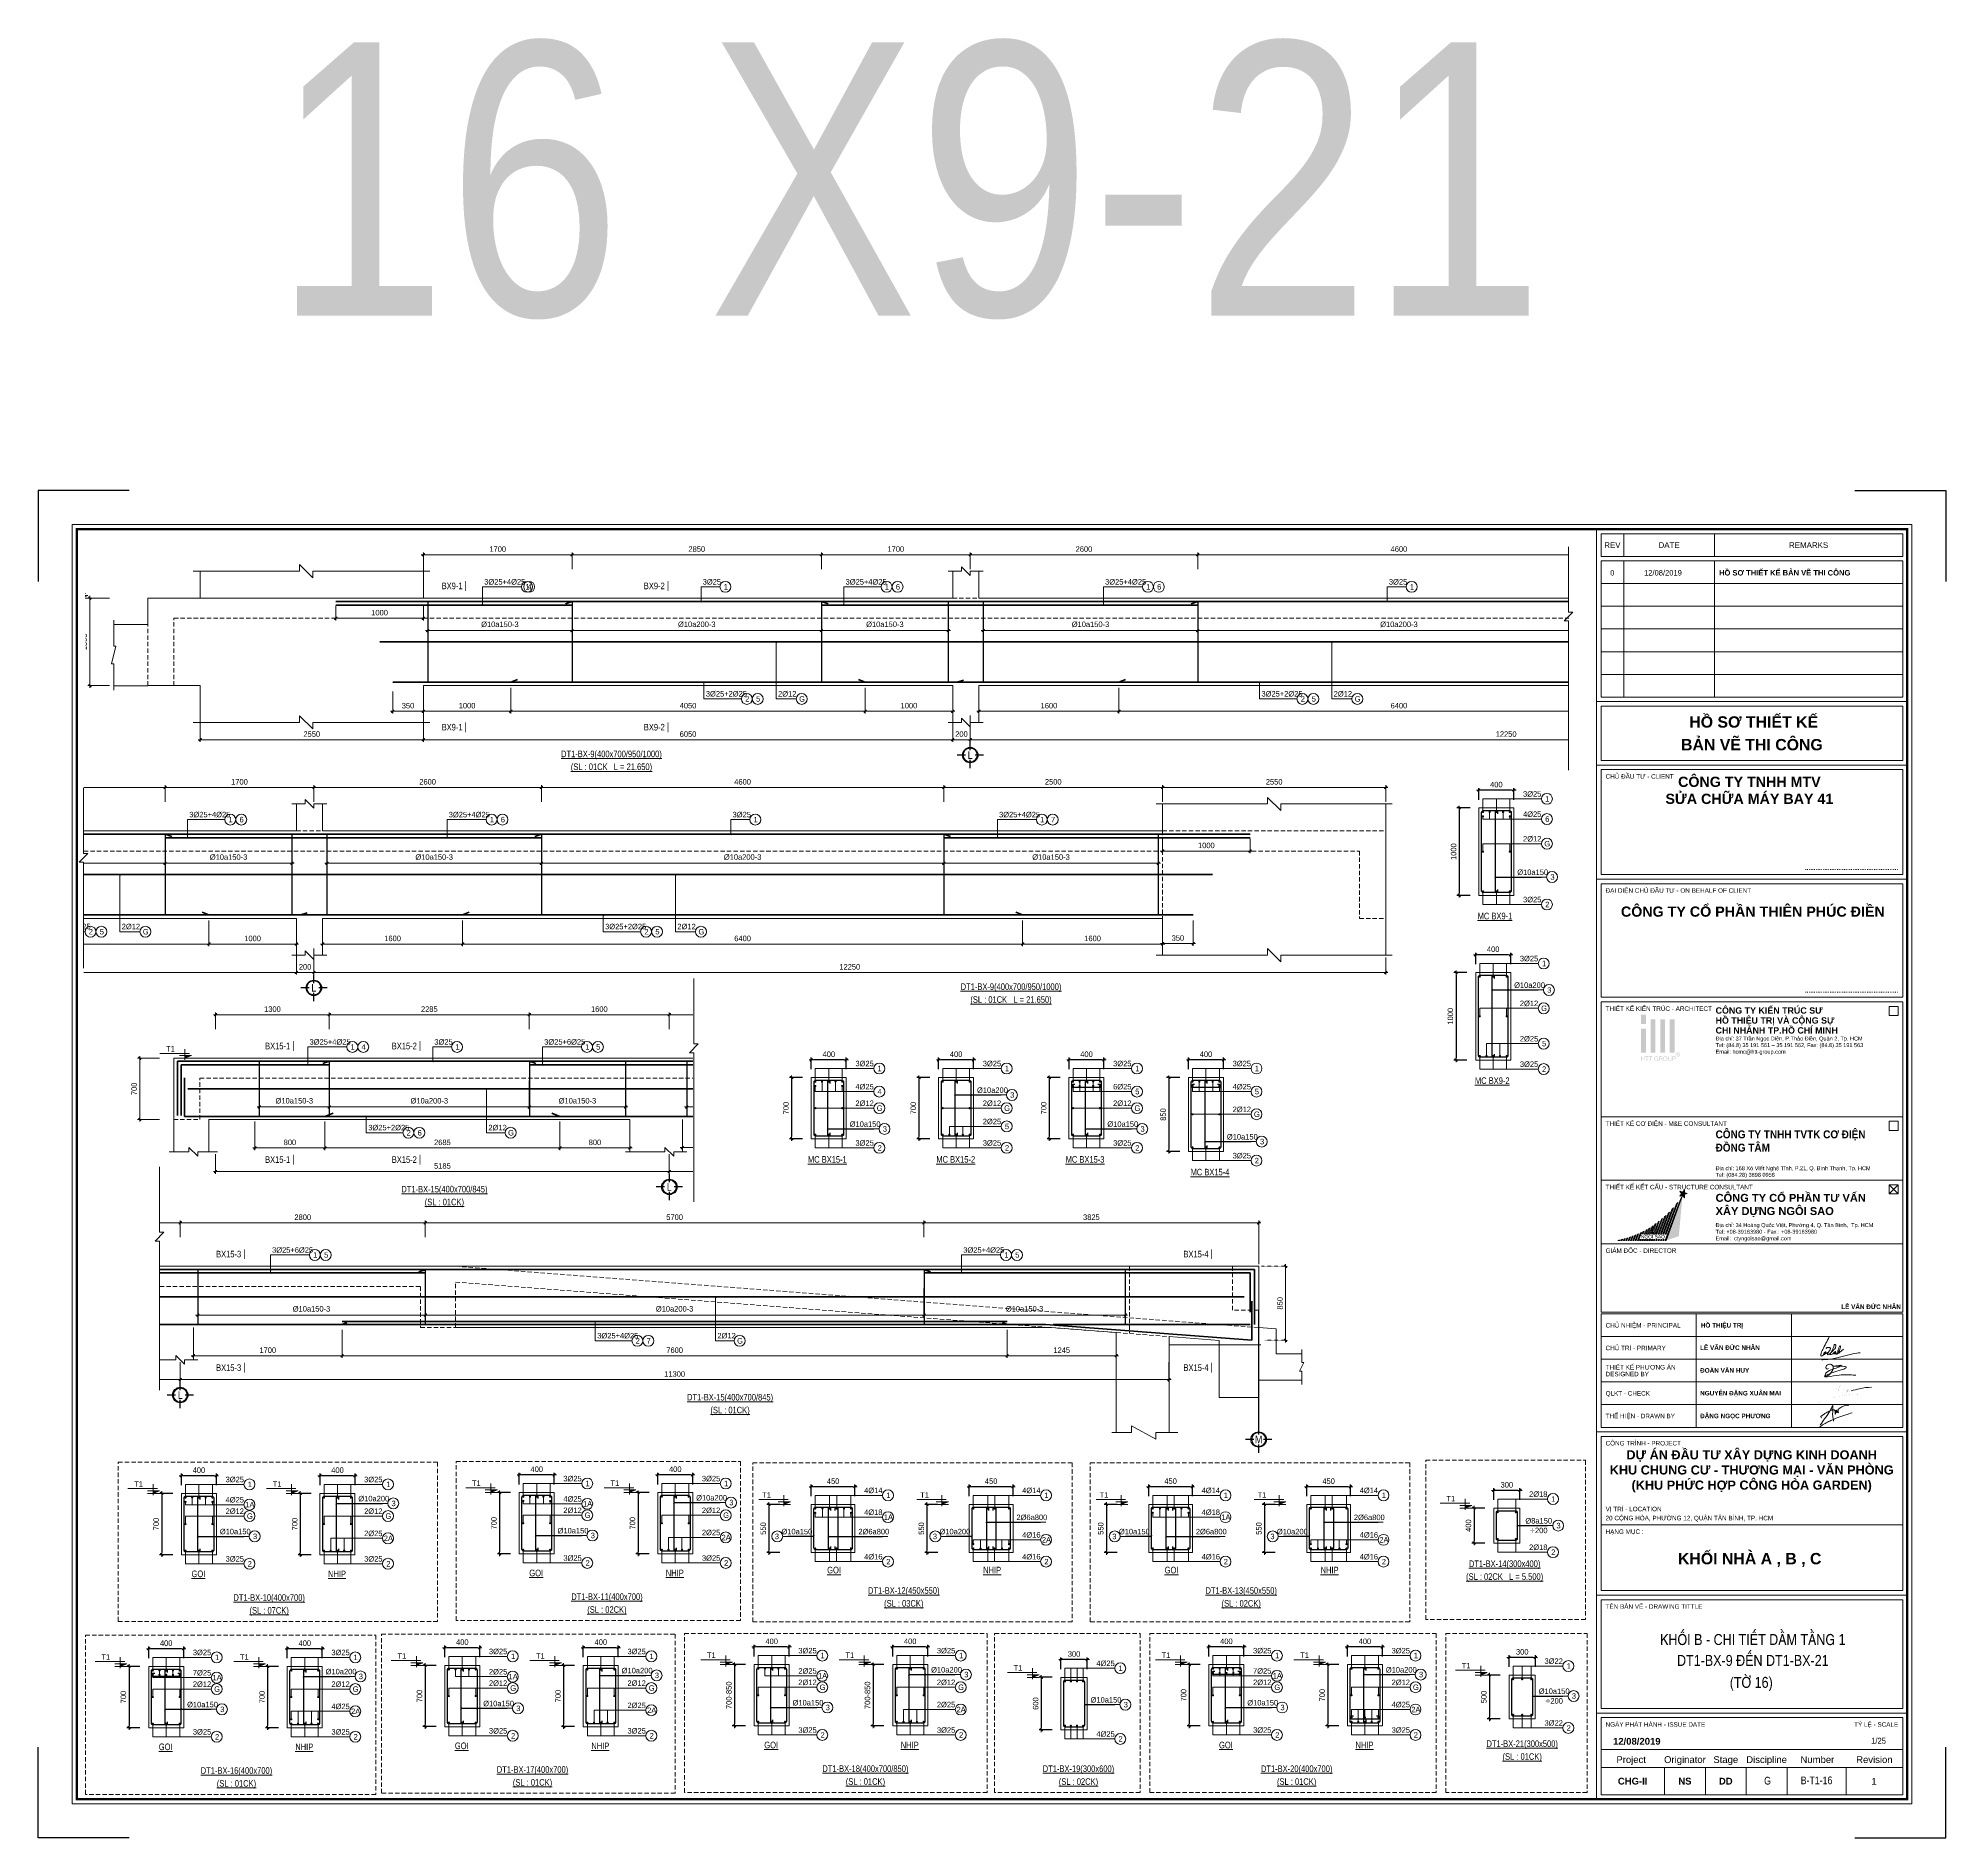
# Model space of a CAD drawing. Header units: millimetres. Extents: x 397144 to 8960116, y 345581 to 674207.
# Drawn here: x 4931851 to 4953653, y 625299 to 645871 of the extents above; entities that cross this region are included whole.
import ezdxf
from ezdxf.enums import TextEntityAlignment as Align
from ezdxf.xclip import XClip

# ---------------------------------------------------------------- set-up
doc = ezdxf.new("R2010")
doc.units = ezdxf.units.MM
doc.header["$XCLIPFRAME"] = 0
doc.header["$PDSIZE"] = -10
for name, pattern in [('CENTER', [2, 1.25, -0.25, 0.25, -0.25]), ('CENTER2', [28.575, 19.05, -3.175, 3.175, -3.175]), ('DOT2', [0.125, 0, -0.125]), ('HIDDEN', [0.375, 0.25, -0.125])]:
    doc.linetypes.add(name, pattern=pattern)
doc.layers.get('0').update_dxf_attribs({"linetype": 'CONTINUOUS'})
doc.layers.get('Defpoints').update_dxf_attribs({"color": 12, "linetype": 'CONTINUOUS'})
for name, color, linetype in [("'S_Concrete_Center_1", 8, 'CENTER2'), ('8', 8, 'CONTINUOUS'), ('CHG_XX_Khung ten$0$TKTC', 1, 'CONTINUOUS')]:
    doc.layers.add(name, color=color, linetype=linetype)
for name, color, linetype, lineweight in [('2', 2, 'CONTINUOUS', 20), ('CDAI', 8, 'CONTINUOUS', 30), ('CHG_XX_Khung ten$0$A1 BORDER$0$DGIONG', 4, 'CONTINUOUS', 13), ('CHG_XX_Khung ten$0$A1 BORDER$0$STICK', 1, 'CONTINUOUS', 9), ('CHG_XX_Khung ten$0$TEXT', 7, 'CONTINUOUS', 15), ('CHUNHO', 7, 'CENTER', 13), ('CTHEP', 2, 'CONTINUOUS', 50), ('DBAO', 3, 'CONTINUOUS', 20), ('DGIONG', 4, 'CONTINUOUS', 13), ('KTH', 150, 'CONTINUOUS', 5), ('Net khuat', 8, 'HIDDEN', 13), ('STICK', 1, 'CONTINUOUS', 9), ('TEXT', 7, 'CONTINUOUS', 15)]:
    doc.layers.add(name, color=color, linetype=linetype, lineweight=lineweight)
doc.layers.add('HATCH', color=7, linetype='CONTINUOUS', lineweight=5, true_color=0x2491ff)
doc.styles.add('CHG_XX_Khung ten$0$A1 BORDER$0$ARIAL', font='arial.ttf')
doc.styles.add('CHG_XX_Khung ten$0$A1 BORDER$0$Arial - Bold', font='arialbd.ttf', dxfattribs={"height": 2.5})
doc.styles.add('CHG_XX_Khung ten$0$A1 BORDER$0$Star-AvoBold', font='VAVOB_0.TTF')
doc.styles.add('CHG_XX_Khung ten$0$A1 BORDER$0$Title Block DD$0$ARIAL', font='arial.ttf')
doc.styles.add('CHG_XX_Khung ten$0$A1 BORDER$0$Title Block DD$0$Arial - Bold', font='arialbd.ttf', dxfattribs={"height": 2.5})
doc.styles.add('CHG_XX_Khung ten$0$arial', font='arial.ttf')
doc.styles.add('CHG_XX_Khung ten$0$Arial - Bold', font='arialbd.ttf')
doc.styles.add('CHG_XX_Khung ten$0$ArialB', font='arialbd.ttf')
doc.styles.add('CHG_XX_Khung ten$0$title block pccc$0$ARIAL', font='arial.ttf')
doc.styles.add('CHG_XX_Khung ten$0$title block pccc$0$Arial - Bold', font='arialbd.ttf', dxfattribs={"height": 2.5})
doc.styles.add('HELVECONDENSE', font='VHELVCN_0.TTF')
doc.styles.add('Star-HelCon', font='VHELVCN_0.TTF')
doc.styles.add('TTP-HelCon', font='VHELVCN_0.TTF')
doc.styles.add('VNI-HELVE-CONDENSE', font='VHELVCN_0.TTF')
doc.dimstyles.new('kc-25', dxfattribs={"dimtxt": 62.5, "dimasz": 20, "dimexe": 20, "dimexo": 50, "dimgap": 25, "dimtad": 3, "dimdec": 0, "dimzin": 0, "dimdsep": 46, "dimtxsty": 'VNI-HELVE-CONDENSE', "dimblk": 'DIM', "dimcen": 2.5, "dimclrd": 256, "dimclre": 154, "dimclrt": 7, "dimaunit": 1, "dimadec": 0, "dimazin": 0, "dimtfac": 1, "dimtdec": 0, "dimtix": 1, "dimtmove": 0, "dimatfit": 3, "dimldrblk": 'DOT', "dimfxl": 1, "dimtolj": 1, "dimtzin": 0, "dimarcsym": 0})
doc.dimstyles.new('TTP-25', dxfattribs={"dimscale": 25, "dimtxt": 2.5, "dimasz": 1, "dimexe": 1, "dimexo": 1, "dimgap": 0.09, "dimtad": 0, "dimdec": 4, "dimrnd": 5, "dimzin": 9, "dimdsep": 46, "dimtxsty": 'TTP-HelCon', "dimblk": 'Stick1', "dimcen": 0.09, "dimdle": 1.5, "dimclrd": 256, "dimclre": 256, "dimclrt": 7, "dimadec": 0, "dimazin": 0, "dimtfac": 1, "dimtdec": 4, "dimtmove": 0, "dimatfit": 3, "dimldrblk": '_ArchTick1', "dimfxl": 1, "dimtvp": 1, "dimtolj": 1, "dimtzin": 0, "dimarcsym": 0})

# ---------------------------------------------------------------- blocks, each defined once
blk = doc.blocks.new('DIM')
h = blk.add_hatch(color=1)
h.paths.add_polyline_path([(0.5, 0.3, 1), (0.3, 0.5), (-0.2, 0), (0.2, 0)])
h.paths.add_polyline_path([(0.2, 0), (-0.2, 0), (-0.5, -0.3, 1), (-0.3, -0.5)])
at = {"color": 9}
for p, q in [((-0.2, 0), (-1.5, 0)), ((0.2, 0), (1.5, 0))]:
    blk.add_line(p, q, dxfattribs=at)
at = {"color": 1}
for p, q in [((-0.5, -0.3), (0.3, 0.5)), ((-0.3, -0.5), (0.5, 0.3)), ((-0.2, 0), (0.2, 0))]:
    blk.add_line(p, q, dxfattribs=at)
blk.add_arc((-0.4, -0.4), 0.138, 135, 315, dxfattribs=at)
blk = doc.blocks.new('Stick1')
at = {"layer": 'STICK'}
h = blk.add_hatch(color=256, dxfattribs=at)
edge = h.paths.add_edge_path()
edge.add_line((0.3, 0.5), (-0.5, -0.3))
edge.add_arc((-0.4, -0.4), 0.141, 135, 315)
edge.add_line((-0.3, -0.5), (0.5, 0.3))
edge.add_arc((0.4, 0.4), 0.141, 315, 495)
blk.add_line((1, 0), (-1, 0), dxfattribs=at)
blk.add_lwpolyline([(0.3, 0.5), (-0.5, -0.3, 1), (-0.3, -0.5), (0.5, 0.3, 1), (0.3, 0.5, 1)], format="xyb", dxfattribs=at)
blk = doc.blocks.new('*D2302')
at = {"layer": 'Defpoints', "color": 0, "transparency": 16777216}
for p in [(3200, -230), (4850, -230), (4850, -370)]:
    blk.add_point(p, dxfattribs=at)
at = {"layer": 'KTH', "lineweight": -2, "transparency": 16777216}
for p, q in [((3200, -255), (3200, -395)), ((3225, -370), (4825, -370)), ((4850, -255), (4850, -395))]:
    blk.add_line(p, q, dxfattribs=at)
at = {"layer": 'KTH', "lineweight": -2, "transparency": 16777216, "xscale": 25, "yscale": 25, "zscale": 25, "rotation": 180}
blk.add_blockref('Stick1', (3200, -370), dxfattribs=at)
at = {"layer": 'KTH', "lineweight": -2, "transparency": 16777216, "xscale": 25, "yscale": 25, "zscale": 25}
blk.add_blockref('Stick1', (4850, -370), dxfattribs=at)
at = {"layer": 'KTH', "color": 7, "transparency": 16777216, "insert": (4025, -300), "char_height": 62.5, "attachment_point": 5, "style": 'TTP-HelCon'}
blk.add_mtext('\\A1;Þ10a150-3', dxfattribs=at)
blk = doc.blocks.new('_ArchTick1')
at = {"color": 0, "const_width": 3.81}
blk.add_lwpolyline([(-12.7, -12.7), (12.7, 12.7)], dxfattribs=at)
blk = doc.blocks.new('*D2303')
at = {"layer": 'Defpoints', "color": 0, "transparency": 16777216}
for p in [(3150, 497), (4850, 308), (3150, 0)]:
    blk.add_point(p, dxfattribs=at)
at = {"layer": 'KTH', "lineweight": -2, "transparency": 16777216}
for p, q in [((3150, 25), (3150, 522)), ((4825, 497), (3175, 497)), ((4850, 333), (4850, 522))]:
    blk.add_line(p, q, dxfattribs=at)
at = {"layer": 'KTH', "lineweight": -2, "transparency": 16777216, "xscale": 25, "yscale": 25, "zscale": 25, "rotation": 180}
blk.add_blockref('Stick1', (3150, 497), dxfattribs=at)
at = {"layer": 'KTH', "lineweight": -2, "transparency": 16777216, "xscale": 25, "yscale": 25, "zscale": 25}
blk.add_blockref('Stick1', (4850, 497), dxfattribs=at)
at = {"layer": 'KTH', "color": 7, "transparency": 16777216, "insert": (4000, 561), "char_height": 62.5, "attachment_point": 5, "style": 'TTP-HelCon'}
blk.add_mtext('\\A1;1700', dxfattribs=at)
blk = doc.blocks.new('*D2304')
at = {"layer": 'Defpoints', "color": 0, "transparency": 16777216}
for p in [(-411, 0), (-661, -1000), (-411, -1000)]:
    blk.add_point(p, dxfattribs=at)
at = {"layer": 'KTH', "lineweight": -2, "transparency": 16777216}
for p, q in [((-436, 0), (-686, 0)), ((-661, -25), (-661, -975)), ((-436, -1000), (-686, -1000))]:
    blk.add_line(p, q, dxfattribs=at)
at = {"layer": 'KTH', "lineweight": -2, "transparency": 16777216, "xscale": 25, "yscale": 25, "zscale": 25}
for p, rotation in [((-661, 0), 90), ((-661, -1000), 270)]:
    blk.add_blockref('Stick1', p, dxfattribs=dict(at, rotation=rotation))
at = {"layer": 'KTH', "color": 7, "transparency": 16777216, "insert": (-725, -500), "char_height": 62.5, "attachment_point": 5, "rotation": 90, "style": 'TTP-HelCon'}
blk.add_mtext('\\A1;1000', dxfattribs=at)
blk = doc.blocks.new('CODE')
at = {"layer": 'DBAO'}
for p, q in [((-63, 0), (-138, 30)), ((-138, 30), (0, 30)), ((-138, 0), (0, 0)), ((-113, 55), (224, 55)), ((-63, -20), (-63, 105))]:
    blk.add_line(p, q, dxfattribs=at)
at = {"layer": 'HATCH', "color": 1}
blk.add_solid([(-63, 0), (-138, 30), (-63, 30)], dxfattribs=at)
blk = doc.blocks.new('*D2305')
at = {"layer": 'Defpoints', "color": 0, "transparency": 16777216}
for p in [(9400, -1420), (21650, -1420), (21650, -1618)]:
    blk.add_point(p, dxfattribs=at)
at = {"layer": 'KTH', "lineweight": -2, "transparency": 16777216}
for p, q in [((9400, -1445), (9400, -1643)), ((21650, -1445), (21650, -1643)), ((9425, -1618), (21625, -1618))]:
    blk.add_line(p, q, dxfattribs=at)
at = {"layer": 'KTH', "lineweight": -2, "transparency": 16777216, "xscale": 25, "yscale": 25, "zscale": 25, "rotation": 180}
blk.add_blockref('Stick1', (9400, -1618), dxfattribs=at)
at = {"layer": 'KTH', "lineweight": -2, "transparency": 16777216, "xscale": 25, "yscale": 25, "zscale": 25}
blk.add_blockref('Stick1', (21650, -1618), dxfattribs=at)
at = {"layer": 'KTH', "color": 7, "transparency": 16777216, "insert": (15525, -1554), "char_height": 62.5, "attachment_point": 5, "style": 'TTP-HelCon'}
blk.add_mtext('\\A1;12250', dxfattribs=at)
blk = doc.blocks.new('dau truc')
blk.add_circle((0, 0), 180)
at = {"layer": '8'}
for p, q in [((-127, 0), (-345, 0)), ((0, 127), (0, 345)), ((345, 0), (127, 0)), ((0, -345), (0, -127))]:
    blk.add_line(p, q, dxfattribs=at)
blk.add_circle((0, 0), 200, dxfattribs=at)
at = {"layer": 'TEXT', "style": 'HELVECONDENSE'}
blk.add_attdef('A', text='', height=233, dxfattribs=at).set_placement((0, 0), align=Align.MIDDLE)
blk = doc.blocks.new('*D2306')
at = {"layer": 'Defpoints', "color": 0, "transparency": 16777216}
for p in [(9400, 497), (7700, 308), (9400, 308)]:
    blk.add_point(p, dxfattribs=at)
at = {"layer": 'KTH', "lineweight": -2, "transparency": 16777216}
for p, q in [((7700, 333), (7700, 522)), ((7725, 497), (9375, 497)), ((9400, 333), (9400, 522))]:
    blk.add_line(p, q, dxfattribs=at)
at = {"layer": 'KTH', "lineweight": -2, "transparency": 16777216, "xscale": 25, "yscale": 25, "zscale": 25, "rotation": 180}
blk.add_blockref('Stick1', (7700, 497), dxfattribs=at)
at = {"layer": 'KTH', "lineweight": -2, "transparency": 16777216, "xscale": 25, "yscale": 25, "zscale": 25}
blk.add_blockref('Stick1', (9400, 497), dxfattribs=at)
at = {"layer": 'KTH', "color": 7, "transparency": 16777216, "insert": (8550, 561), "char_height": 62.5, "attachment_point": 5, "style": 'TTP-HelCon'}
blk.add_mtext('\\A1;1700', dxfattribs=at)
blk = doc.blocks.new('*D2307')
at = {"layer": 'Defpoints', "color": 0, "transparency": 16777216}
for p in [(12000, 497), (9400, 308), (12000, 308)]:
    blk.add_point(p, dxfattribs=at)
at = {"layer": 'KTH', "lineweight": -2, "transparency": 16777216}
for p, q in [((9400, 333), (9400, 522)), ((9425, 497), (11975, 497)), ((12000, 333), (12000, 522))]:
    blk.add_line(p, q, dxfattribs=at)
at = {"layer": 'KTH', "lineweight": -2, "transparency": 16777216, "xscale": 25, "yscale": 25, "zscale": 25, "rotation": 180}
blk.add_blockref('Stick1', (9400, 497), dxfattribs=at)
at = {"layer": 'KTH', "lineweight": -2, "transparency": 16777216, "xscale": 25, "yscale": 25, "zscale": 25}
blk.add_blockref('Stick1', (12000, 497), dxfattribs=at)
at = {"layer": 'KTH', "color": 7, "transparency": 16777216, "insert": (10700, 561), "char_height": 62.5, "attachment_point": 5, "style": 'TTP-HelCon'}
blk.add_mtext('\\A1;2600', dxfattribs=at)
blk = doc.blocks.new('*D2308')
at = {"layer": 'Defpoints', "color": 0, "transparency": 16777216}
for p in [(19100, -1000), (19450, -1000), (19450, -1288)]:
    blk.add_point(p, dxfattribs=at)
at = {"layer": 'KTH', "lineweight": -2, "transparency": 16777216}
for p, q in [((19100, -1025), (19100, -1313)), ((19450, -1025), (19450, -1313)), ((19125, -1288), (19425, -1288))]:
    blk.add_line(p, q, dxfattribs=at)
at = {"layer": 'KTH', "lineweight": -2, "transparency": 16777216, "xscale": 25, "yscale": 25, "zscale": 25, "rotation": 180}
blk.add_blockref('Stick1', (19100, -1288), dxfattribs=at)
at = {"layer": 'KTH', "lineweight": -2, "transparency": 16777216, "xscale": 25, "yscale": 25, "zscale": 25}
blk.add_blockref('Stick1', (19450, -1288), dxfattribs=at)
at = {"layer": 'KTH', "color": 7, "transparency": 16777216, "insert": (19275, -1224), "char_height": 62.5, "attachment_point": 5, "style": 'TTP-HelCon'}
blk.add_mtext('\\A1;350', dxfattribs=at)
blk = doc.blocks.new('*D2309')
at = {"layer": 'Defpoints', "color": 0, "transparency": 16777216}
for p in [(7700, -230), (7700, -370), (9150, -230)]:
    blk.add_point(p, dxfattribs=at)
at = {"layer": 'KTH', "lineweight": -2, "transparency": 16777216}
for p, q in [((7700, -255), (7700, -395)), ((9125, -370), (7725, -370)), ((9150, -255), (9150, -395))]:
    blk.add_line(p, q, dxfattribs=at)
at = {"layer": 'KTH', "lineweight": -2, "transparency": 16777216, "xscale": 25, "yscale": 25, "zscale": 25, "rotation": 180}
blk.add_blockref('Stick1', (7700, -370), dxfattribs=at)
at = {"layer": 'KTH', "lineweight": -2, "transparency": 16777216, "xscale": 25, "yscale": 25, "zscale": 25}
blk.add_blockref('Stick1', (9150, -370), dxfattribs=at)
at = {"layer": 'KTH', "color": 7, "transparency": 16777216, "insert": (8425, -300), "char_height": 62.5, "attachment_point": 5, "style": 'TTP-HelCon'}
blk.add_mtext('\\A1;Þ10a150-3', dxfattribs=at)
blk = doc.blocks.new('*D2310')
at = {"layer": 'Defpoints', "color": 0, "transparency": 16777216}
for p in [(16600, -230), (16600, -370), (19050, -230)]:
    blk.add_point(p, dxfattribs=at)
at = {"layer": 'KTH', "lineweight": -2, "transparency": 16777216}
for p, q in [((16600, -255), (16600, -395)), ((19025, -370), (16625, -370)), ((19050, -255), (19050, -395))]:
    blk.add_line(p, q, dxfattribs=at)
at = {"layer": 'KTH', "lineweight": -2, "transparency": 16777216, "xscale": 25, "yscale": 25, "zscale": 25, "rotation": 180}
blk.add_blockref('Stick1', (16600, -370), dxfattribs=at)
at = {"layer": 'KTH', "lineweight": -2, "transparency": 16777216, "xscale": 25, "yscale": 25, "zscale": 25}
blk.add_blockref('Stick1', (19050, -370), dxfattribs=at)
at = {"layer": 'KTH', "color": 7, "transparency": 16777216, "insert": (17825, -300), "char_height": 62.5, "attachment_point": 5, "style": 'TTP-HelCon'}
blk.add_mtext('\\A1;Þ10a150-3', dxfattribs=at)
blk = doc.blocks.new('*D2311')
at = {"layer": 'Defpoints', "color": 0, "transparency": 16777216}
for p in [(9550, -230), (12000, -230), (12000, -370)]:
    blk.add_point(p, dxfattribs=at)
at = {"layer": 'KTH', "lineweight": -2, "transparency": 16777216}
for p, q in [((9550, -255), (9550, -395)), ((9575, -370), (11975, -370)), ((12000, -255), (12000, -395))]:
    blk.add_line(p, q, dxfattribs=at)
at = {"layer": 'KTH', "lineweight": -2, "transparency": 16777216, "xscale": 25, "yscale": 25, "zscale": 25, "rotation": 180}
blk.add_blockref('Stick1', (9550, -370), dxfattribs=at)
at = {"layer": 'KTH', "lineweight": -2, "transparency": 16777216, "xscale": 25, "yscale": 25, "zscale": 25}
blk.add_blockref('Stick1', (12000, -370), dxfattribs=at)
at = {"layer": 'KTH', "color": 7, "transparency": 16777216, "insert": (10775, -300), "char_height": 62.5, "attachment_point": 5, "style": 'TTP-HelCon'}
blk.add_mtext('\\A1;Þ10a150-3', dxfattribs=at)
blk = doc.blocks.new('*D2312')
at = {"layer": 'Defpoints', "color": 0, "transparency": 16777216}
for p in [(19100, 497), (16600, 308), (19100, 308)]:
    blk.add_point(p, dxfattribs=at)
at = {"layer": 'KTH', "lineweight": -2, "transparency": 16777216}
for p, q in [((16600, 333), (16600, 522)), ((16625, 497), (19075, 497)), ((19100, 333), (19100, 522))]:
    blk.add_line(p, q, dxfattribs=at)
at = {"layer": 'KTH', "lineweight": -2, "transparency": 16777216, "xscale": 25, "yscale": 25, "zscale": 25, "rotation": 180}
blk.add_blockref('Stick1', (16600, 497), dxfattribs=at)
at = {"layer": 'KTH', "lineweight": -2, "transparency": 16777216, "xscale": 25, "yscale": 25, "zscale": 25}
blk.add_blockref('Stick1', (19100, 497), dxfattribs=at)
at = {"layer": 'KTH', "color": 7, "transparency": 16777216, "insert": (17850, 561), "char_height": 62.5, "attachment_point": 5, "style": 'TTP-HelCon'}
blk.add_mtext('\\A1;2500', dxfattribs=at)
blk = doc.blocks.new('*D2313')
at = {"layer": 'Defpoints', "color": 0, "transparency": 16777216}
for p in [(16600, 497), (12000, 308), (16600, 308)]:
    blk.add_point(p, dxfattribs=at)
at = {"layer": 'KTH', "lineweight": -2, "transparency": 16777216}
for p, q in [((12000, 333), (12000, 522)), ((12025, 497), (16575, 497)), ((16600, 333), (16600, 522))]:
    blk.add_line(p, q, dxfattribs=at)
at = {"layer": 'KTH', "lineweight": -2, "transparency": 16777216, "xscale": 25, "yscale": 25, "zscale": 25, "rotation": 180}
blk.add_blockref('Stick1', (12000, 497), dxfattribs=at)
at = {"layer": 'KTH', "lineweight": -2, "transparency": 16777216, "xscale": 25, "yscale": 25, "zscale": 25}
blk.add_blockref('Stick1', (16600, 497), dxfattribs=at)
at = {"layer": 'KTH', "color": 7, "transparency": 16777216, "insert": (14300, 561), "char_height": 62.5, "attachment_point": 5, "style": 'TTP-HelCon'}
blk.add_mtext('\\A1;4600', dxfattribs=at)
blk = doc.blocks.new('*D2314')
at = {"layer": 'Defpoints', "color": 0, "transparency": 16777216}
for p in [(12000, -230), (12000, -370), (16600, -230)]:
    blk.add_point(p, dxfattribs=at)
at = {"layer": 'KTH', "lineweight": -2, "transparency": 16777216}
for p, q in [((12000, -255), (12000, -395)), ((16575, -370), (12025, -370)), ((16600, -255), (16600, -395))]:
    blk.add_line(p, q, dxfattribs=at)
at = {"layer": 'KTH', "lineweight": -2, "transparency": 16777216, "xscale": 25, "yscale": 25, "zscale": 25, "rotation": 180}
blk.add_blockref('Stick1', (12000, -370), dxfattribs=at)
at = {"layer": 'KTH', "lineweight": -2, "transparency": 16777216, "xscale": 25, "yscale": 25, "zscale": 25}
blk.add_blockref('Stick1', (16600, -370), dxfattribs=at)
at = {"layer": 'KTH', "color": 7, "transparency": 16777216, "insert": (14300, -300), "char_height": 62.5, "attachment_point": 5, "style": 'TTP-HelCon'}
blk.add_mtext('\\A1;Þ10a200-3', dxfattribs=at)
blk = doc.blocks.new('*D2315')
at = {"layer": 'Defpoints', "color": 0, "transparency": 16777216}
for p in [(7700, 497), (4850, 308), (7700, 308)]:
    blk.add_point(p, dxfattribs=at)
at = {"layer": 'KTH', "lineweight": -2, "transparency": 16777216}
for p, q in [((4850, 333), (4850, 522)), ((4875, 497), (7675, 497)), ((7700, 333), (7700, 522))]:
    blk.add_line(p, q, dxfattribs=at)
at = {"layer": 'KTH', "lineweight": -2, "transparency": 16777216, "xscale": 25, "yscale": 25, "zscale": 25, "rotation": 180}
blk.add_blockref('Stick1', (4850, 497), dxfattribs=at)
at = {"layer": 'KTH', "lineweight": -2, "transparency": 16777216, "xscale": 25, "yscale": 25, "zscale": 25}
blk.add_blockref('Stick1', (7700, 497), dxfattribs=at)
at = {"layer": 'KTH', "color": 7, "transparency": 16777216, "insert": (6275, 561), "char_height": 62.5, "attachment_point": 5, "style": 'TTP-HelCon'}
blk.add_mtext('\\A1;2850', dxfattribs=at)
blk = doc.blocks.new('*D2288')
at = {"layer": 'Defpoints', "color": 0, "transparency": 16777216}
for p in [(4850, -230), (4850, -370), (7700, -230)]:
    blk.add_point(p, dxfattribs=at)
at = {"layer": 'KTH', "lineweight": -2, "transparency": 16777216}
for p, q in [((4850, -255), (4850, -395)), ((7675, -370), (4875, -370)), ((7700, -255), (7700, -395))]:
    blk.add_line(p, q, dxfattribs=at)
at = {"layer": 'KTH', "lineweight": -2, "transparency": 16777216, "xscale": 25, "yscale": 25, "zscale": 25, "rotation": 180}
blk.add_blockref('Stick1', (4850, -370), dxfattribs=at)
at = {"layer": 'KTH', "lineweight": -2, "transparency": 16777216, "xscale": 25, "yscale": 25, "zscale": 25}
blk.add_blockref('Stick1', (7700, -370), dxfattribs=at)
at = {"layer": 'KTH', "color": 7, "transparency": 16777216, "insert": (6275, -300), "char_height": 62.5, "attachment_point": 5, "style": 'TTP-HelCon'}
blk.add_mtext('\\A1;Þ10a200-3', dxfattribs=at)
blk = doc.blocks.new('*D2289')
at = {"layer": 'Defpoints', "color": 0, "transparency": 16777216}
for p in [(19100, -64), (20100, -64), (20100, -230)]:
    blk.add_point(p, dxfattribs=at)
at = {"layer": 'KTH', "lineweight": -2, "transparency": 16777216}
for p, q in [((19100, -89), (19100, -255)), ((20100, -89), (20100, -255)), ((19125, -230), (20075, -230))]:
    blk.add_line(p, q, dxfattribs=at)
at = {"layer": 'KTH', "lineweight": -2, "transparency": 16777216, "xscale": 25, "yscale": 25, "zscale": 25, "rotation": 180}
blk.add_blockref('Stick1', (19100, -230), dxfattribs=at)
at = {"layer": 'KTH', "lineweight": -2, "transparency": 16777216, "xscale": 25, "yscale": 25, "zscale": 25}
blk.add_blockref('Stick1', (20100, -230), dxfattribs=at)
at = {"layer": 'KTH', "color": 7, "transparency": 16777216, "insert": (19600, -166), "char_height": 62.5, "attachment_point": 5, "style": 'TTP-HelCon'}
blk.add_mtext('\\A1;1000', dxfattribs=at)
blk = doc.blocks.new('*D2290')
at = {"layer": 'Defpoints', "color": 0, "transparency": 16777216}
for p in [(2800, -1042), (3150, -1042), (2800, -1293)]:
    blk.add_point(p, dxfattribs=at)
at = {"layer": 'KTH', "lineweight": -2, "transparency": 16777216}
for p, q in [((2800, -1067), (2800, -1318)), ((3150, -1067), (3150, -1318)), ((3125, -1293), (2825, -1293))]:
    blk.add_line(p, q, dxfattribs=at)
at = {"layer": 'KTH', "lineweight": -2, "transparency": 16777216, "xscale": 25, "yscale": 25, "zscale": 25, "rotation": 180}
blk.add_blockref('Stick1', (2800, -1293), dxfattribs=at)
at = {"layer": 'KTH', "lineweight": -2, "transparency": 16777216, "xscale": 25, "yscale": 25, "zscale": 25}
blk.add_blockref('Stick1', (3150, -1293), dxfattribs=at)
at = {"layer": 'KTH', "color": 7, "transparency": 16777216, "insert": (2975, -1229), "char_height": 62.5, "attachment_point": 5, "style": 'TTP-HelCon'}
blk.add_mtext('\\A1;350', dxfattribs=at)
blk = doc.blocks.new('*D2291')
at = {"layer": 'Defpoints', "color": 0, "transparency": 16777216}
for p in [(2150, -64), (3150, -64), (2150, -230)]:
    blk.add_point(p, dxfattribs=at)
at = {"layer": 'KTH', "lineweight": -2, "transparency": 16777216}
for p, q in [((2150, -89), (2150, -255)), ((3150, -89), (3150, -255)), ((3125, -230), (2175, -230))]:
    blk.add_line(p, q, dxfattribs=at)
at = {"layer": 'KTH', "lineweight": -2, "transparency": 16777216, "xscale": 25, "yscale": 25, "zscale": 25, "rotation": 180}
blk.add_blockref('Stick1', (2150, -230), dxfattribs=at)
at = {"layer": 'KTH', "lineweight": -2, "transparency": 16777216, "xscale": 25, "yscale": 25, "zscale": 25}
blk.add_blockref('Stick1', (3150, -230), dxfattribs=at)
at = {"layer": 'KTH', "color": 7, "transparency": 16777216, "insert": (2650, -166), "char_height": 62.5, "attachment_point": 5, "style": 'TTP-HelCon'}
blk.add_mtext('\\A1;1000', dxfattribs=at)
blk = doc.blocks.new('*D2292')
at = {"layer": 'Defpoints', "color": 0, "transparency": 16777216}
for p in [(3150, -1000), (4150, -1000), (4150, -1293)]:
    blk.add_point(p, dxfattribs=at)
at = {"layer": 'KTH', "lineweight": -2, "transparency": 16777216}
for p, q in [((3150, -1025), (3150, -1318)), ((4150, -1025), (4150, -1318)), ((3175, -1293), (4125, -1293))]:
    blk.add_line(p, q, dxfattribs=at)
at = {"layer": 'KTH', "lineweight": -2, "transparency": 16777216, "xscale": 25, "yscale": 25, "zscale": 25, "rotation": 180}
blk.add_blockref('Stick1', (3150, -1293), dxfattribs=at)
at = {"layer": 'KTH', "lineweight": -2, "transparency": 16777216, "xscale": 25, "yscale": 25, "zscale": 25}
blk.add_blockref('Stick1', (4150, -1293), dxfattribs=at)
at = {"layer": 'KTH', "color": 7, "transparency": 16777216, "insert": (3650, -1229), "char_height": 62.5, "attachment_point": 5, "style": 'TTP-HelCon'}
blk.add_mtext('\\A1;1000', dxfattribs=at)
blk = doc.blocks.new('*D2293')
at = {"layer": 'Defpoints', "color": 0, "transparency": 16777216}
for p in [(8200, -1000), (9200, -1000), (8200, -1293)]:
    blk.add_point(p, dxfattribs=at)
at = {"layer": 'KTH', "lineweight": -2, "transparency": 16777216}
for p, q in [((8200, -1025), (8200, -1318)), ((9200, -1025), (9200, -1318)), ((9175, -1293), (8225, -1293))]:
    blk.add_line(p, q, dxfattribs=at)
at = {"layer": 'KTH', "lineweight": -2, "transparency": 16777216, "xscale": 25, "yscale": 25, "zscale": 25, "rotation": 180}
blk.add_blockref('Stick1', (8200, -1293), dxfattribs=at)
at = {"layer": 'KTH', "lineweight": -2, "transparency": 16777216, "xscale": 25, "yscale": 25, "zscale": 25}
blk.add_blockref('Stick1', (9200, -1293), dxfattribs=at)
at = {"layer": 'KTH', "color": 7, "transparency": 16777216, "insert": (8700, -1229), "char_height": 62.5, "attachment_point": 5, "style": 'TTP-HelCon'}
blk.add_mtext('\\A1;1000', dxfattribs=at)
blk = doc.blocks.new('*D2294')
at = {"layer": 'Defpoints', "color": 0, "transparency": 16777216}
for p in [(4150, -1000), (8200, -1000), (8200, -1293)]:
    blk.add_point(p, dxfattribs=at)
at = {"layer": 'KTH', "lineweight": -2, "transparency": 16777216}
for p, q in [((4150, -1025), (4150, -1318)), ((8200, -1025), (8200, -1318)), ((4175, -1293), (8175, -1293))]:
    blk.add_line(p, q, dxfattribs=at)
at = {"layer": 'KTH', "lineweight": -2, "transparency": 16777216, "xscale": 25, "yscale": 25, "zscale": 25, "rotation": 180}
blk.add_blockref('Stick1', (4150, -1293), dxfattribs=at)
at = {"layer": 'KTH', "lineweight": -2, "transparency": 16777216, "xscale": 25, "yscale": 25, "zscale": 25}
blk.add_blockref('Stick1', (8200, -1293), dxfattribs=at)
at = {"layer": 'KTH', "color": 7, "transparency": 16777216, "insert": (6175, -1229), "char_height": 62.5, "attachment_point": 5, "style": 'TTP-HelCon'}
blk.add_mtext('\\A1;4050', dxfattribs=at)
blk = doc.blocks.new('*D2295')
at = {"layer": 'Defpoints', "color": 0, "transparency": 16777216}
for p in [(9500, -1000), (11100, -1000), (11100, -1293)]:
    blk.add_point(p, dxfattribs=at)
at = {"layer": 'KTH', "lineweight": -2, "transparency": 16777216}
for p, q in [((9500, -1025), (9500, -1318)), ((11100, -1025), (11100, -1318)), ((9525, -1293), (11075, -1293))]:
    blk.add_line(p, q, dxfattribs=at)
at = {"layer": 'KTH', "lineweight": -2, "transparency": 16777216, "xscale": 25, "yscale": 25, "zscale": 25, "rotation": 180}
blk.add_blockref('Stick1', (9500, -1293), dxfattribs=at)
at = {"layer": 'KTH', "lineweight": -2, "transparency": 16777216, "xscale": 25, "yscale": 25, "zscale": 25}
blk.add_blockref('Stick1', (11100, -1293), dxfattribs=at)
at = {"layer": 'KTH', "color": 7, "transparency": 16777216, "insert": (10300, -1229), "char_height": 62.5, "attachment_point": 5, "style": 'TTP-HelCon'}
blk.add_mtext('\\A1;1600', dxfattribs=at)
blk = doc.blocks.new('*D2296')
at = {"layer": 'Defpoints', "color": 0, "transparency": 16777216}
for p in [(17500, -1000), (19100, -1000), (17500, -1293)]:
    blk.add_point(p, dxfattribs=at)
at = {"layer": 'KTH', "lineweight": -2, "transparency": 16777216}
for p, q in [((17500, -1025), (17500, -1318)), ((19100, -1025), (19100, -1318)), ((19075, -1293), (17525, -1293))]:
    blk.add_line(p, q, dxfattribs=at)
at = {"layer": 'KTH', "lineweight": -2, "transparency": 16777216, "xscale": 25, "yscale": 25, "zscale": 25, "rotation": 180}
blk.add_blockref('Stick1', (17500, -1293), dxfattribs=at)
at = {"layer": 'KTH', "lineweight": -2, "transparency": 16777216, "xscale": 25, "yscale": 25, "zscale": 25}
blk.add_blockref('Stick1', (19100, -1293), dxfattribs=at)
at = {"layer": 'KTH', "color": 7, "transparency": 16777216, "insert": (18300, -1229), "char_height": 62.5, "attachment_point": 5, "style": 'TTP-HelCon'}
blk.add_mtext('\\A1;1600', dxfattribs=at)
blk = doc.blocks.new('*D2297')
at = {"layer": 'Defpoints', "color": 0, "transparency": 16777216}
for p in [(11100, -1000), (17500, -1000), (17500, -1293)]:
    blk.add_point(p, dxfattribs=at)
at = {"layer": 'KTH', "lineweight": -2, "transparency": 16777216}
for p, q in [((11100, -1025), (11100, -1318)), ((17500, -1025), (17500, -1318)), ((11125, -1293), (17475, -1293))]:
    blk.add_line(p, q, dxfattribs=at)
at = {"layer": 'KTH', "lineweight": -2, "transparency": 16777216, "xscale": 25, "yscale": 25, "zscale": 25, "rotation": 180}
blk.add_blockref('Stick1', (11100, -1293), dxfattribs=at)
at = {"layer": 'KTH', "lineweight": -2, "transparency": 16777216, "xscale": 25, "yscale": 25, "zscale": 25}
blk.add_blockref('Stick1', (17500, -1293), dxfattribs=at)
at = {"layer": 'KTH', "color": 7, "transparency": 16777216, "insert": (14300, -1229), "char_height": 62.5, "attachment_point": 5, "style": 'TTP-HelCon'}
blk.add_mtext('\\A1;6400', dxfattribs=at)
blk = doc.blocks.new('MC')
at = {"layer": 'CTHEP', "const_width": 10}
blk.add_lwpolyline([(0, 150), (0, 0)], dxfattribs=at)
at = {"layer": 'TEXT', "style": 'TTP-HelCon'}
blk.add_attdef('A', text='', height=100, dxfattribs=at).set_placement((-50, 26), align=Align.RIGHT)
blk = doc.blocks.new('*D2298')
at = {"layer": 'Defpoints', "color": 0, "transparency": 16777216}
for p in [(9200, -1318), (9400, -1318), (9200, -1618)]:
    blk.add_point(p, dxfattribs=at)
at = {"layer": 'KTH', "lineweight": -2, "transparency": 16777216}
for p, q in [((9200, -1343), (9200, -1643)), ((9400, -1343), (9400, -1643)), ((9375, -1618), (9225, -1618))]:
    blk.add_line(p, q, dxfattribs=at)
at = {"layer": 'KTH', "lineweight": -2, "transparency": 16777216, "xscale": 25, "yscale": 25, "zscale": 25, "rotation": 180}
blk.add_blockref('Stick1', (9200, -1618), dxfattribs=at)
at = {"layer": 'KTH', "lineweight": -2, "transparency": 16777216, "xscale": 25, "yscale": 25, "zscale": 25}
blk.add_blockref('Stick1', (9400, -1618), dxfattribs=at)
at = {"layer": 'KTH', "color": 7, "transparency": 16777216, "insert": (9300, -1554), "char_height": 62.5, "attachment_point": 5, "style": 'TTP-HelCon'}
blk.add_mtext('\\A1;200', dxfattribs=at)
blk = doc.blocks.new('*D2299')
at = {"layer": 'Defpoints', "color": 0, "transparency": 16777216}
for p in [(3150, -1318), (9200, -1318), (3150, -1618)]:
    blk.add_point(p, dxfattribs=at)
at = {"layer": 'KTH', "lineweight": -2, "transparency": 16777216}
for p, q in [((3150, -1343), (3150, -1643)), ((9200, -1343), (9200, -1643)), ((9175, -1618), (3175, -1618))]:
    blk.add_line(p, q, dxfattribs=at)
at = {"layer": 'KTH', "lineweight": -2, "transparency": 16777216, "xscale": 25, "yscale": 25, "zscale": 25, "rotation": 180}
blk.add_blockref('Stick1', (3150, -1618), dxfattribs=at)
at = {"layer": 'KTH', "lineweight": -2, "transparency": 16777216, "xscale": 25, "yscale": 25, "zscale": 25}
blk.add_blockref('Stick1', (9200, -1618), dxfattribs=at)
at = {"layer": 'KTH', "color": 7, "transparency": 16777216, "insert": (6175, -1554), "char_height": 62.5, "attachment_point": 5, "style": 'TTP-HelCon'}
blk.add_mtext('\\A1;6050', dxfattribs=at)
blk = doc.blocks.new('*D2300')
at = {"layer": 'Defpoints', "color": 0, "transparency": 16777216}
for p in [(600, -1318), (3150, -1318), (600, -1618)]:
    blk.add_point(p, dxfattribs=at)
at = {"layer": 'KTH', "lineweight": -2, "transparency": 16777216}
for p, q in [((600, -1343), (600, -1643)), ((3150, -1343), (3150, -1643)), ((3125, -1618), (625, -1618))]:
    blk.add_line(p, q, dxfattribs=at)
at = {"layer": 'KTH', "lineweight": -2, "transparency": 16777216, "xscale": 25, "yscale": 25, "zscale": 25, "rotation": 180}
blk.add_blockref('Stick1', (600, -1618), dxfattribs=at)
at = {"layer": 'KTH', "lineweight": -2, "transparency": 16777216, "xscale": 25, "yscale": 25, "zscale": 25}
blk.add_blockref('Stick1', (3150, -1618), dxfattribs=at)
at = {"layer": 'KTH', "color": 7, "transparency": 16777216, "insert": (1875, -1554), "char_height": 62.5, "attachment_point": 5, "style": 'TTP-HelCon'}
blk.add_mtext('\\A1;2550', dxfattribs=at)
blk = doc.blocks.new('*D1869')
at = {"layer": 'Defpoints', "color": 0, "ltscale": 0.8, "transparency": 16777216}
for p in [(21650, 497), (19100, 308), (21650, 308)]:
    blk.add_point(p, dxfattribs=at)
at = {"layer": 'KTH', "lineweight": -2, "ltscale": 0.8, "transparency": 16777216}
for p, q in [((19100, 333), (19100, 522)), ((19125, 497), (21625, 497)), ((21650, 333), (21650, 522))]:
    blk.add_line(p, q, dxfattribs=at)
at = {"layer": 'KTH', "lineweight": -2, "ltscale": 0.8, "transparency": 16777216, "xscale": 25, "yscale": 25, "zscale": 25, "rotation": 180}
blk.add_blockref('Stick1', (19100, 497), dxfattribs=at)
at = {"layer": 'KTH', "lineweight": -2, "ltscale": 0.8, "transparency": 16777216, "xscale": 25, "yscale": 25, "zscale": 25}
blk.add_blockref('Stick1', (21650, 497), dxfattribs=at)
at = {"layer": 'KTH', "color": 7, "ltscale": 0.8, "transparency": 16777216, "insert": (20375, 561), "char_height": 62.5, "attachment_point": 5, "style": 'TTP-HelCon'}
blk.add_mtext('\\A1;2550', dxfattribs=at)
blk = doc.blocks.new('*D2301')
at = {"layer": 'Defpoints', "color": 0, "transparency": 16777216}
for p in [(3474, 3351), (3474, 2896), (4074, 2896)]:
    blk.add_point(p, dxfattribs=at)
at = {"layer": 'KTH', "lineweight": -2, "transparency": 16777216}
for p, q in [((3474, 3326), (3474, 2871)), ((4049, 2896), (3499, 2896))]:
    blk.add_line(p, q, dxfattribs=at)
at = {"layer": 'KTH', "lineweight": -2, "transparency": 16777216, "xscale": 25, "yscale": 25, "zscale": 25, "rotation": 180}
blk.add_blockref('Stick1', (3474, 2896), dxfattribs=at)
at = {"layer": 'KTH', "lineweight": -2, "transparency": 16777216, "xscale": 25, "yscale": 25, "zscale": 25}
blk.add_blockref('Stick1', (4074, 2896), dxfattribs=at)
at = {"layer": 'KTH', "color": 7, "transparency": 16777216, "insert": (3774, 2960), "char_height": 62.5, "attachment_point": 5, "style": 'TTP-HelCon'}
blk.add_mtext('\\A1;600', dxfattribs=at)
blk = doc.blocks.new('CHG_XX_Khung ten$0$A1 BORDER$0$HTT-Logo')
at = {"true_color": 0x134fb3}
h = blk.add_hatch(color=154, dxfattribs=at)
h.paths.add_polyline_path([(3, 29.1), (0, 29.1), (0, 23.1), (3, 23.1)])
h.paths.add_polyline_path([(3, 20.1), (0, 20.1), (0, 5.1), (3, 5.1)])
h.paths.add_polyline_path([(9, 26.1), (6, 26.1), (6, 5.1), (9, 5.1)])
h.paths.add_polyline_path([(15, 26.1), (12, 26.1), (12, 5.1), (15, 5.1)])
h.paths.add_polyline_path([(21, 26.1), (18, 26.1), (18, 5.1), (21, 5.1)])
h.paths.add_polyline_path([(2.1, 2.7), (1.8, 2.7), (1.8, 1.6), (0.4, 1.6), (0.4, 2.7), (0, 2.7), (0, 0), (0.4, 0), (0.4, 1.3), (1.8, 1.3), (1.8, 0), (2.1, 0)])
h.paths.add_polyline_path([(4.6, 2.7), (2.5, 2.7), (2.5, 2.4), (3.4, 2.4), (3.4, 0), (3.8, 0), (3.8, 2.4), (4.6, 2.4)])
h.paths.add_polyline_path([(7, 2.7), (4.8, 2.7), (4.8, 2.4), (5.7, 2.4), (5.7, 0), (6.1, 0), (6.1, 2.4), (7, 2.4)])
h.paths.add_polyline_path([(8.6, 1.4), (8.6, 1.4), (8.7, 1.6), (8.7, 1.7), (8.7, 1.9), (8.8, 2), (8.9, 2.2), (9, 2.3), (9.2, 2.4), (9.3, 2.4), (9.4, 2.4), (9.6, 2.4), (9.8, 2.4), (10, 2.4), (10.1, 2.3), (10.3, 2.2), (10.3, 2), (10.4, 1.9), (10.7, 1.9), (10.7, 2.1), (10.6, 2.3), (10.5, 2.4), (10.4, 2.5), (10.3, 2.6), (10.2, 2.7), (10.1, 2.7), (10, 2.7), (9.8, 2.7), (9.6, 2.7), (9.6, 2.7), (9.4, 2.7), (9.2, 2.7), (9.1, 2.6), (8.9, 2.6), (8.9, 2.6), (8.7, 2.5), (8.6, 2.4), (8.5, 2.2), (8.4, 2.1), (8.4, 2), (8.3, 1.8), (8.3, 1.7), (8.3, 1.5), (8.3, 1.3), (8.3, 1.3), (8.3, 1.1), (8.3, 0.9), (8.4, 0.8), (8.4, 0.6), (8.5, 0.6), (8.6, 0.4), (8.7, 0.3), (8.8, 0.2), (8.9, 0.1), (9, 0.1), (9.2, 0), (9.3, 0), (9.5, 0), (9.7, 0), (9.7, 0), (9.9, 0), (10.1, 0), (10.2, 0.1), (10.3, 0.1), (10.5, 0.2), (10.6, 0.3), (10.8, 0.4), (10.8, 1.4), (9.6, 1.4), (9.6, 1.1), (10.4, 1.1), (10.4, 0.6), (10.4, 0.5), (10.3, 0.4), (10.1, 0.4), (10, 0.3), (9.8, 0.3), (9.6, 0.3), (9.6, 0.3), (9.4, 0.3), (9.3, 0.3), (9.1, 0.4), (9, 0.5), (8.9, 0.6), (8.8, 0.8), (8.7, 0.9), (8.7, 1), (8.7, 1.2)])
h.paths.add_polyline_path([(13.2, 1.4), (13.3, 1.5), (13.3, 1.5), (13.4, 1.6), (13.4, 1.8), (13.5, 2), (13.5, 2.1), (13.4, 2.2), (13.3, 2.4), (13.3, 2.4), (13.2, 2.5), (13, 2.6), (13, 2.6), (12.9, 2.7), (12.7, 2.7), (12.5, 2.7), (11.3, 2.7), (11.3, 0), (11.7, 0), (11.7, 1.2), (12.1, 1.2), (12.1, 1.2), (12.3, 1.2), (12.4, 1.1), (12.5, 1.1), (12.6, 0.9), (12.7, 0.9), (12.8, 0.7), (12.9, 0.6), (13.2, 0), (13.7, 0), (13.2, 0.7), (13.1, 0.8), (13, 1), (12.9, 1.1), (12.9, 1.1), (12.7, 1.2), (12.9, 1.3), (13, 1.3)])
h.paths.add_polyline_path([(11.7, 1.5), (11.7, 2.4), (12.5, 2.4), (12.7, 2.4), (12.8, 2.4), (13, 2.3), (13.1, 2.1), (13.1, 2), (13.1, 1.9), (13, 1.7), (13, 1.6), (12.8, 1.6), (12.6, 1.5), (12.4, 1.5)], flags=16)
h.paths.add_polyline_path([(16.5, 1.4), (16.5, 1.6), (16.4, 1.8), (16.4, 1.9), (16.3, 2.1), (16.3, 2.1), (16.2, 2.2), (16.1, 2.4), (16, 2.5), (15.9, 2.6), (15.8, 2.6), (15.7, 2.7), (15.5, 2.7), (15.4, 2.7), (15.2, 2.7), (15.2, 2.7), (15, 2.7), (14.8, 2.7), (14.7, 2.6), (14.5, 2.6), (14.4, 2.5), (14.3, 2.4), (14.2, 2.3), (14.1, 2.1), (14, 2), (14, 1.8), (13.9, 1.7), (13.9, 1.5), (13.9, 1.3), (13.9, 1.3), (13.9, 1.1), (14, 1), (14, 0.8), (14.1, 0.6), (14.1, 0.6), (14.2, 0.5), (14.3, 0.3), (14.4, 0.2), (14.5, 0.1), (14.6, 0.1), (14.7, 0), (14.9, 0), (15, 0), (15.2, 0), (15.2, 0), (15.4, 0), (15.5, 0), (15.7, 0), (15.9, 0.1), (15.9, 0.1), (16, 0.2), (16.1, 0.3), (16.2, 0.5), (16.3, 0.6), (16.4, 0.7), (16.4, 0.8), (16.5, 1), (16.5, 1.2), (16.5, 1.3)])
h.paths.add_polyline_path([(14.3, 1.4), (14.3, 1.6), (14.3, 1.8), (14.4, 2), (14.5, 2.1), (14.6, 2.2), (14.7, 2.3), (14.9, 2.4), (15, 2.4), (15.2, 2.4), (15.4, 2.4), (15.5, 2.4), (15.7, 2.3), (15.8, 2.2), (15.9, 2.1), (16, 1.9), (16, 1.9), (16.1, 1.7), (16.1, 1.5), (16.1, 1.3), (16.1, 1.1), (16.1, 0.9), (16, 0.8), (16, 0.7), (15.9, 0.5), (15.8, 0.5), (15.7, 0.4), (15.5, 0.3), (15.4, 0.3), (15.2, 0.3), (15.1, 0.3), (15, 0.3), (14.8, 0.3), (14.7, 0.4), (14.5, 0.5), (14.4, 0.7), (14.4, 0.8), (14.3, 1), (14.3, 1.1), (14.3, 1.3)], flags=16)
h.paths.add_polyline_path([(17.3, 2.7), (17, 2.7), (17, 1.1), (17, 0.9), (17, 0.7), (17, 0.6), (17.1, 0.5), (17.1, 0.4), (17.2, 0.3), (17.3, 0.2), (17.4, 0.1), (17.5, 0), (17.7, 0), (17.8, 0), (18, 0), (18.2, 0), (18.4, 0), (18.5, 0), (18.7, 0.1), (18.7, 0.1), (18.8, 0.2), (18.9, 0.3), (19, 0.5), (19, 0.6), (19.1, 0.8), (19.1, 0.9), (19.1, 1.1), (19.1, 2.7), (18.7, 2.7), (18.7, 1.1), (18.7, 1.1), (18.7, 0.9), (18.7, 0.7), (18.6, 0.6), (18.6, 0.5), (18.5, 0.4), (18.4, 0.3), (18.2, 0.3), (18, 0.3), (17.9, 0.3), (17.7, 0.3), (17.6, 0.4), (17.5, 0.5), (17.4, 0.6), (17.3, 0.8), (17.3, 0.9), (17.3, 1.1)])
h.paths.add_polyline_path([(21.4, 1.3), (21.5, 1.3), (21.6, 1.4), (21.7, 1.6), (21.7, 1.7), (21.7, 1.9), (21.7, 2), (21.7, 2.1), (21.7, 2.3), (21.6, 2.4), (21.4, 2.5), (21.4, 2.6), (21.3, 2.6), (21.1, 2.7), (21, 2.7), (20.9, 2.7), (20.7, 2.7), (19.7, 2.7), (19.7, 0), (20, 0), (20, 1.1), (20.7, 1.1), (20.8, 1.1), (21, 1.1), (21.1, 1.1), (21.3, 1.2)])
h.paths.add_polyline_path([(20, 1.4), (20, 2.4), (20.7, 2.4), (20.9, 2.4), (21.1, 2.4), (21.2, 2.3), (21.3, 2.2), (21.3, 2.1), (21.4, 1.9), (21.4, 1.8), (21.3, 1.7), (21.2, 1.5), (21.1, 1.5), (20.9, 1.4), (20.7, 1.4)], flags=16)
h.paths.add_polyline_path([(23.9, 2.8), (24, 2.9), (24.1, 3), (24.2, 3.1), (24.3, 3.2), (24.4, 3.3), (24.4, 3.4), (24.5, 3.6), (24.5, 3.8), (24.5, 3.9), (24.5, 4), (24.5, 4.1), (24.5, 4.3), (24.4, 4.5), (24.3, 4.6), (24.3, 4.7), (24.2, 4.8), (24.1, 4.9), (24, 5), (23.8, 5.1), (23.8, 5.2), (23.6, 5.2), (23.4, 5.3), (23.3, 5.3), (23.1, 5.3), (23.1, 5.3), (22.9, 5.3), (22.8, 5.3), (22.6, 5.2), (22.4, 5.1), (22.4, 5.1), (22.2, 5), (22.1, 4.9), (22, 4.8), (21.9, 4.6), (21.9, 4.6), (21.8, 4.4), (21.8, 4.3), (21.7, 4.1), (21.7, 3.9), (21.7, 3.9), (21.8, 3.7), (21.8, 3.5), (21.8, 3.4), (21.9, 3.2), (22, 3.2), (22, 3), (22.2, 2.9), (22.3, 2.8), (22.4, 2.7), (22.5, 2.7), (22.6, 2.6), (22.8, 2.6), (23, 2.5), (23.1, 2.5), (23.2, 2.5), (23.3, 2.6), (23.5, 2.6), (23.7, 2.6), (23.8, 2.7)])
h.paths.add_polyline_path([(22.5, 2.9), (22.5, 3), (22.3, 3.1), (22.2, 3.2), (22.1, 3.4), (22.1, 3.4), (22, 3.6), (22, 3.8), (22, 3.9), (22, 4), (22, 4.2), (22, 4.4), (22.1, 4.5), (22.2, 4.6), (22.3, 4.7), (22.4, 4.8), (22.6, 4.9), (22.6, 5), (22.8, 5), (23, 5.1), (23.1, 5.1), (23.2, 5.1), (23.4, 5.1), (23.5, 5), (23.7, 4.9), (23.8, 4.9), (23.9, 4.8), (24, 4.6), (24.1, 4.5), (24.2, 4.4), (24.2, 4.3), (24.3, 4.1), (24.3, 3.9), (24.3, 3.8), (24.3, 3.7), (24.2, 3.5), (24.1, 3.4), (24.1, 3.3), (24, 3.1), (23.8, 3), (23.7, 2.9), (23.6, 2.9), (23.5, 2.8), (23.3, 2.8), (23.1, 2.8), (23, 2.8), (22.9, 2.8), (22.7, 2.8)], flags=16)
h.paths.add_polyline_path([(22.5, 3.2), (22.5, 4.7), (23, 4.7), (23.2, 4.6), (23.4, 4.6), (23.5, 4.5), (23.6, 4.5), (23.7, 4.3), (23.7, 4.2), (23.6, 4.1), (23.6, 4), (23.4, 3.9), (23.2, 3.8), (23.4, 3.7), (23.5, 3.6), (23.6, 3.5), (23.8, 3.2), (23.5, 3.2), (23.3, 3.4), (23.2, 3.6), (23.1, 3.7), (23.1, 3.7), (22.9, 3.8), (22.9, 3.8), (22.8, 3.8), (22.8, 3.2)], flags=0)
h.paths.add_polyline_path([(22.8, 4), (22.8, 4.4), (23, 4.4), (23.1, 4.4), (23.3, 4.4), (23.4, 4.3), (23.4, 4.2), (23.3, 4.1), (23.2, 4), (23, 4)], flags=0)
blk = doc.blocks.new('CHG_XX_Khung ten')
at = {"layer": 'CHG_XX_Khung ten$0$A1 BORDER$0$DGIONG'}
h = blk.add_hatch(color=256, dxfattribs=at)
h.paths.add_polyline_path([(724.94, 283.19), (724.15, 281.97), (717.19, 263.38), (717.7, 263.38)])
h.paths.add_polyline_path([(722.81, 280.17), (722.1, 279.22), (717.21, 266.21), (717.72, 266.21)], flags=17)
h.paths.add_polyline_path([(720.93, 277.8), (720.27, 277.04), (716.19, 266.22), (716.7, 266.22)])
h.paths.add_polyline_path([(719.23, 275.93), (718.6, 275.29), (715.18, 266.22), (715.69, 266.22)])
h.paths.add_polyline_path([(717.65, 274.38), (717.03, 273.81), (714.16, 266.22), (714.67, 266.22)])
h.paths.add_polyline_path([(716.14, 273.03), (715.61, 272.59), (713.15, 266.22), (713.66, 266.22)])
h.paths.add_polyline_path([(714.69, 271.86), (714.17, 271.45), (712.13, 266.23), (712.64, 266.23)])
h.paths.add_polyline_path([(713.29, 270.81), (712.76, 270.43), (711.57, 267.46), (712.07, 267.47)])
h.paths.add_polyline_path([(710.1, 266.23), (710.61, 266.24), (711.93, 269.87), (711.48, 269.56)])
h.paths.add_polyline_path([(710.61, 269.02), (710.13, 268.73), (709.08, 266.24), (709.59, 266.24)])
h.paths.add_polyline_path([(709.31, 268.26), (708.82, 267.97), (708.07, 266.24), (708.58, 266.24)])
h.paths.add_polyline_path([(708.04, 267.56), (707.54, 267.3), (707.05, 266.25), (707.56, 266.25)])
h.paths.add_polyline_path([(716.84, 263.8), (716.33, 263.8), (716.18, 263.38), (716.69, 263.38)])
h.paths.add_polyline_path([(715.67, 263.39), (715.82, 263.8), (715.32, 263.8), (715.16, 263.39)])
h.paths.add_polyline_path([(714.15, 263.39), (714.65, 263.39), (714.8, 263.8), (714.3, 263.8)])
h.paths.add_polyline_path([(713.13, 263.39), (713.64, 263.4), (713.79, 263.81), (713.28, 263.81)])
h.paths.add_polyline_path([(712.77, 263.81), (712.27, 263.81), (712.11, 263.39), (712.62, 263.4)])
h.paths.add_polyline_path([(711.25, 263.81), (711.1, 263.4), (711.61, 263.4), (711.76, 263.81)])
h.paths.add_polyline_path([(710.59, 263.4), (710.74, 263.82), (710.24, 263.82), (710.08, 263.4)])
h.paths.add_polyline_path([(709.73, 263.82), (709.22, 263.82), (709.07, 263.41), (709.57, 263.41)])
h.paths.add_polyline_path([(708.71, 263.82), (708.21, 263.82), (708.05, 263.41), (708.56, 263.41)])
h.paths.add_polyline_path([(707.54, 263.41), (707.69, 263.83), (707.19, 263.83), (707.03, 263.41)])
h.paths.add_polyline_path([(706.68, 263.83), (706.17, 263.83), (706.02, 263.42), (706.53, 263.42)])
h.paths.add_polyline_path([(705, 263.42), (705.51, 263.42), (706.79, 266.93), (706.4, 266.74)])
h.paths.add_polyline_path([(703.97, 263.37), (704.48, 263.37), (705.57, 266.36), (705.14, 266.17)])
h.paths.add_polyline_path([(704.36, 265.84), (703.91, 265.65), (702.96, 263.38), (703.46, 263.38)])
h.paths.add_polyline_path([(703.17, 265.37), (702.69, 265.19), (701.94, 263.38), (702.45, 263.38)])
h.paths.add_polyline_path([(702, 264.94), (701.5, 264.77), (700.92, 263.38), (701.43, 263.38)])
h.paths.add_polyline_path([(700.84, 264.56), (700.33, 264.4), (699.91, 263.39), (700.42, 263.39)])
h.paths.add_polyline_path([(699.7, 264.21), (699.18, 264.06), (698.89, 263.39), (699.4, 263.39)])
h.paths.add_polyline_path([(698.57, 263.9), (698.04, 263.77), (697.87, 263.38), (698.38, 263.39)])
h.paths.add_polyline_path([(697.37, 263.39), (697.45, 263.63), (696.91, 263.51), (696.35, 263.38)])
blk.add_hatch(color=256, dxfattribs=at).paths.add_polyline_path([(724.92, 283.21), (717.68, 263.38), (723.28, 265.27)])
at = {"layer": 'CHG_XX_Khung ten$0$A1 BORDER$0$STICK'}
for points in [[(723.71, 282.88), (725.74, 285.75), (725.8, 282.26), (723.67, 285.06), (727.02, 284.03)], [(725.76, 284.41), (724.96, 284.66), (724.49, 283.98), (724.99, 283.32), (725.77, 283.6)], [(711.25, 266.22), (711.64, 267.39), (712.01, 266.22), (711.02, 266.95), (712.24, 266.93)], [(711.87, 266.67), (711.78, 266.94), (711.49, 266.94), (711.4, 266.67), (711.63, 266.5)]]:
    blk.add_hatch(color=256, dxfattribs=at).paths.add_polyline_path(points)
for p, q in [((687, 577), (687, 17)), ((687, 501), (824, 501)), ((687, 473), (824, 473)), ((687, 422.69), (824, 422.69)), ((816, 283.93), (820, 287.93)), ((820, 283.93), (816, 287.93)), ((687, 179), (824, 179)), ((687, 107), (824, 107)), ((687, 55), (824, 55))]:
    blk.add_line(p, q)
at = {"linetype": 'Continuous'}
for p, q in [((699, 575), (699, 565)), ((739, 575), (739, 565)), ((699, 563), (699, 503)), ((739, 563), (739, 503)), ((689, 39), (822, 39)), ((716.98, 31), (716.98, 19)), ((734.98, 31), (734.98, 19)), ((752.98, 31), (752.98, 19)), ((770.98, 31), (770.98, 19)), ((797, 31), (797, 19))]:
    blk.add_line(p, q, dxfattribs=at)
at = {"color": 9, "linetype": 'Continuous'}
for p, q in [((731, 231), (731, 181)), ((773, 231), (773, 181))]:
    blk.add_line(p, q, dxfattribs=at)
for points in [[(15, 579), (826, 579), (826, 15), (15, 15)], [(816, 362.62), (820, 362.62), (820, 366.62), (816, 366.62)], [(816, 311.93), (820, 311.93), (820, 315.93), (816, 315.93)], [(816, 283.93), (820, 283.93), (820, 287.93), (816, 287.93)]]:
    blk.add_lwpolyline(points, close=True)
at = {"color": 4, "linetype": 'Continuous', "const_width": 1}
blk.add_lwpolyline([(17, 577), (824, 577), (824, 17), (17, 17)], close=True, dxfattribs=at)
at = {"linetype": 'Continuous'}
for points in [[(822, 565), (689, 565), (689, 575), (822, 575)], [(822, 553), (689, 553), (689, 563), (822, 563)], [(822, 543), (689, 543), (689, 553), (822, 553)], [(822, 533), (689, 533), (689, 543), (822, 543)], [(822, 523), (689, 523), (689, 533), (822, 533)], [(822, 513), (689, 513), (689, 523), (822, 523)], [(822, 503), (689, 503), (689, 513), (822, 513)], [(689, 499), (822, 499), (822, 475), (689, 475)], [(689, 368.62), (822, 368.62), (822, 317.93), (689, 317.93)], [(689, 317.93), (822, 317.93), (822, 289.93), (689, 289.93)], [(689, 289.93), (822, 289.93), (822, 261.93), (689, 261.93)], [(689, 177), (822, 177), (822, 138), (689, 138)], [(689, 109), (822, 109), (822, 138), (689, 138)], [(689, 105), (822, 105), (822, 57), (689, 57)], [(689, 53), (822, 53), (822, 31), (689, 31)], [(822, 19), (689, 19), (689, 31), (822, 31)]]:
    blk.add_lwpolyline(points, close=True, dxfattribs=at)
at = {"color": 9, "linetype": 'Continuous'}
for points in [[(689, 261.93), (822, 261.93), (822, 231.73), (689, 231.73)], [(822, 221), (689, 221), (689, 231), (822, 231)], [(822, 211), (689, 211), (689, 221), (822, 221)], [(822, 201), (689, 201), (689, 211), (822, 211)], [(822, 191), (689, 191), (689, 201), (822, 201)], [(822, 181), (689, 181), (689, 191), (822, 191)]]:
    blk.add_lwpolyline(points, close=True, dxfattribs=at)
blk.add_lwpolyline([(822, 211), (689, 211), (822, 211)], dxfattribs=at)
at = {"color": 1}
for points in [[(785.43, 181.21), (786.17, 181.73), (788.31, 183), (790.34, 184), (791.77, 184.64), (795.08, 185.91), (796.87, 186.5), (799.7, 187.42)], [(785.63, 182.08), (787.56, 184.76), (789.61, 187.7), (790.35, 188.98), (790.79, 189.92), (791.06, 190.59), (791.21, 189.09), (791.18, 188.31), (791.14, 187.75), (791.09, 186.47), (791.21, 185.58), (791.42, 184.31), (791.51, 183.99), (791.51, 183.74)], [(786.29, 185.19), (785.86, 185.61), (786.06, 185.86), (787.11, 186.7), (788.17, 187.35), (789.1, 187.9), (790.12, 188.41), (790.69, 188.61), (791.04, 188.74), (791.47, 188.79), (791.73, 188.72), (791.92, 188.61), (792.08, 188.33), (792.16, 188.06), (792.21, 187.84), (792.21, 187.27), (792.2, 187.05), (792.23, 186.85), (792.39, 187.1), (792.48, 187.84), (792.46, 188.12), (792.44, 188.61), (792.46, 188.03), (792.53, 187.67), (792.73, 187.74), (792.86, 187.87), (792.9, 188.09), (792.9, 188.28), (792.87, 188.7), (792.91, 188.19), (792.93, 187.79), (792.94, 187.69), (793.11, 187.61), (793.31, 187.73), (793.45, 187.93), (793.48, 188.22), (793.48, 188.64), (793.48, 189.05), (793.48, 188.49), (793.56, 187.84), (793.63, 187.45), (793.48, 188.6), (793.51, 188.92), (794.2, 189.45), (794.72, 189.76), (795.44, 190.17), (796.2, 190.5), (796.65, 190.69), (797.26, 190.79), (797.77, 190.74), (797.95, 190.55)]]:
    blk.add_spline(points, degree=3, dxfattribs=at)
at = {"layer": 'CHG_XX_Khung ten$0$A1 BORDER$0$DGIONG'}
for points in [[(720.93, 277.8), (716.7, 266.22), (716.19, 266.22), (720.27, 277.04), (720.93, 277.8)], [(724.94, 283.19), (717.7, 263.38), (717.19, 263.38), (724.15, 281.97), (724.94, 283.19)], [(722.81, 280.17), (717.72, 266.21), (717.21, 266.21), (722.1, 279.22), (722.81, 280.17)], [(711.93, 269.87), (710.61, 266.24), (710.1, 266.23), (711.48, 269.56), (711.93, 269.87)], [(713.29, 270.81), (712.07, 267.47), (711.57, 267.46), (712.76, 270.43), (713.29, 270.81)], [(714.69, 271.86), (712.64, 266.23), (712.13, 266.23), (714.17, 271.45), (714.69, 271.86)], [(716.14, 273.03), (713.66, 266.22), (713.15, 266.22), (715.61, 272.59), (716.14, 273.03)], [(717.65, 274.38), (714.67, 266.22), (714.16, 266.22), (717.03, 273.81), (717.65, 274.38)], [(719.23, 275.93), (715.69, 266.22), (715.18, 266.22), (718.6, 275.29), (719.23, 275.93)], [(697.45, 263.63), (697.37, 263.39), (696.35, 263.38), (696.91, 263.51), (697.45, 263.63)], [(698.57, 263.9), (698.38, 263.39), (697.87, 263.38), (698.04, 263.77), (698.57, 263.9)], [(699.7, 264.21), (699.4, 263.39), (698.89, 263.39), (699.18, 264.06), (699.7, 264.21)], [(700.84, 264.56), (700.42, 263.39), (699.91, 263.39), (700.33, 264.4), (700.84, 264.56)], [(702, 264.94), (701.43, 263.38), (700.92, 263.38), (701.5, 264.77), (702, 264.94)], [(703.17, 265.37), (702.45, 263.38), (701.94, 263.38), (702.69, 265.19), (703.17, 265.37)], [(704.36, 265.84), (703.46, 263.38), (702.96, 263.38), (703.91, 265.65), (704.36, 265.84)], [(705.57, 266.36), (704.48, 263.37), (703.97, 263.37), (705.14, 266.17), (705.57, 266.36)], [(706.79, 266.93), (705.51, 263.42), (705, 263.42), (706.4, 266.74), (706.79, 266.93)], [(708.04, 267.56), (707.56, 266.25), (707.05, 266.25), (707.54, 267.3), (708.04, 267.56)], [(709.31, 268.26), (708.58, 266.24), (708.07, 266.24), (708.82, 267.97), (709.31, 268.26)], [(710.61, 269.02), (709.59, 266.24), (709.08, 266.24), (710.13, 268.73), (710.61, 269.02)]]:
    blk.add_lwpolyline(points, dxfattribs=at)
for points in [[(706.53, 263.42), (706.68, 263.83), (706.17, 263.83), (706.02, 263.42)], [(707.54, 263.41), (707.69, 263.83), (707.19, 263.83), (707.03, 263.41)], [(708.56, 263.41), (708.71, 263.82), (708.21, 263.82), (708.05, 263.41)], [(709.57, 263.41), (709.73, 263.82), (709.22, 263.82), (709.07, 263.41)], [(710.59, 263.4), (710.74, 263.82), (710.24, 263.82), (710.08, 263.4)], [(711.61, 263.4), (711.76, 263.81), (711.25, 263.81), (711.1, 263.4)], [(712.62, 263.4), (712.77, 263.81), (712.27, 263.81), (712.11, 263.39)], [(713.64, 263.4), (713.79, 263.81), (713.28, 263.81), (713.13, 263.39)], [(714.65, 263.39), (714.8, 263.8), (714.3, 263.8), (714.15, 263.39)], [(715.67, 263.39), (715.82, 263.8), (715.32, 263.8), (715.16, 263.39)], [(716.69, 263.38), (716.84, 263.8), (716.33, 263.8), (716.18, 263.38)]]:
    blk.add_lwpolyline(points, close=True, dxfattribs=at)
at = {"layer": 'CHG_XX_Khung ten$0$A1 BORDER$0$STICK'}
for p, q in [((723.67, 285.06), (727.02, 284.03)), ((725.8, 282.26), (723.67, 285.06)), ((723.71, 282.88), (725.74, 285.75)), ((727.02, 284.03), (723.71, 282.88)), ((725.74, 285.75), (725.8, 282.26)), ((711.02, 266.95), (712.24, 266.93)), ((712.01, 266.22), (711.02, 266.95)), ((712.24, 266.93), (711.25, 266.22)), ((711.64, 267.39), (712.01, 266.22))]:
    blk.add_line(p, q, dxfattribs=at)
at = {"layer": 'CHG_XX_Khung ten$0$TEXT', "color": 1}
blk.add_lwpolyline([(801.29, 204.04, -0.124137), (800.16, 204.02, 0.028888), (797.25, 204.19, 0.026156), (793.98, 204.04, 0.007061), (788.86, 203.28, -0.091769), (787.85, 203.27, -0.25841), (787.51, 203.62, -0.039719), (788.28, 204, -0.004242), (791.23, 205.18, -0.019244), (794.8, 206.31, 0.094204), (797.02, 207.28, 0.504882), (796.98, 207.63, 0.07616), (796.3, 207.87, 0.041135), (794.97, 208.03, 0.034641), (791.34, 207.9, 0.01407), (792.8, 208.12, 0.003668), (794.71, 208.36, -0.800617), (794.79, 208.18, -0.093248), (793.21, 207.32, 0.020479), (791.05, 206.59, 0.096842), (788.38, 205.18, 0.259163), (787.77, 203.63, 0.564182), (788.17, 203.39, 0.087383), (789.69, 204.36, 0.156422), (791.35, 207.23, 0.228987), (790.91, 208.45, 0.272068), (789.19, 208.76, 0.293527), (788.08, 207.43, 0.171419), (788.25, 206.94, 0.281707), (788.69, 206.7, 0.217513), (789.34, 206.92)], format="xyb", dxfattribs=at)
at = {"layer": 'CHG_XX_Khung ten$0$TEXT', "color": 1, "const_width": 0.0121}
for points in [[(806.31, 195.73, -0.026807), (805.12, 195.66, 0.027369), (800.25, 195.52, 0.022423), (795.26, 194.89, 0.038275), (791.04, 194.04, 0.053272), (785.95, 192.37, 0.118692), (783.44, 190.96)], [(791.6, 198.34, 0.143835), (794.1, 199.89, -0.075685), (793.5, 197.02, -0.172299), (794.95, 199.92, -0.299798), (795.6, 198.96, -0.170508), (795.36, 197.75, 0.168316), (795.11, 197.03)], [(791.95, 196.04, -0.054469), (792.33, 197.1, 0.103257), (792.78, 199.38)], [(797.47, 197.92, 0.401177), (797.3, 198.32, 0.483935), (795.9, 197.43, 0.196997), (796.02, 196.61, 0.296639), (796.38, 196.53, 0.183057), (797.12, 197.39)], [(797.48, 198.09, 0.142769), (797.07, 197.1, 0.220826), (797.29, 196.56, 0.106687), (798.07, 198.16, 0.181562), (797.64, 197.4, -0.039872), (797.25, 196.09, -0.060225), (798.09, 197.69, 0.017174), (797.52, 196.45, -0.149286), (799.3, 197.16)]]:
    blk.add_lwpolyline(points, format="xyb", dxfattribs=at)
at = {"layer": 'CHG_XX_Khung ten$0$TEXT', "color": 1}
for centre, radius, start, end in [((793.37, 230.45), 33.81, 280.11848, 286.33729), ((808.51, 174.85), 23.83, 90.54478, 103.67882)]:
    blk.add_arc(centre, radius, start, end, dxfattribs=at)
for points in [[(789.62, 220.97), (786.72, 215.31), (785.87, 213.03), (785.94, 212.46), (786.42, 212.53), (787.18, 213.24), (787.77, 213.73), (788.12, 214.16), (788.07, 214.29), (787.94, 214.27), (787.28, 213.56), (787.2, 213.33), (787.26, 213.21), (787.44, 213.16), (787.7, 213.23), (788.87, 214.02)], [(786.22, 211.12), (786.28, 210.87), (786.71, 210.78), (801.78, 213.69), (803.18, 213.88)], [(788.4, 215.73), (788.18, 215.82), (788.21, 216), (788.32, 216.07), (788.7, 216.16), (789.23, 216.24), (789.76, 216.24), (790.01, 216.08), (790.1, 215.79), (790.05, 215.41), (788.96, 213.65), (788.88, 213.4), (788.88, 213.13), (789, 213.02), (789.17, 213.01), (789.51, 213.17), (790.77, 214.27), (791.67, 215.27), (792.3, 216.07), (792.5, 216.66), (792.49, 217.11), (792.33, 217.45), (792.13, 217.58), (791.94, 217.52), (791.73, 217.16), (790.12, 213.5), (790.04, 213.21), (790.14, 213.12), (791.53, 213.7), (792.32, 214.06), (792.42, 214.24), (792.36, 214.39), (792.17, 214.35), (791.86, 214.12), (791.68, 213.82), (791.57, 213.47), (791.67, 213.35), (791.96, 213.42), (792.51, 213.89), (792.61, 213.78), (792.55, 213.52), (792.61, 213.3), (792.77, 213.25), (793.05, 213.46), (794.1, 214.86), (794.42, 215.85), (794.57, 216.45), (794.53, 216.83), (794.42, 216.89), (794.27, 216.8), (794.14, 216.57), (793.62, 215.47), (793.41, 214.74), (793.36, 214.18), (793.41, 213.82), (793.56, 213.67), (793.77, 213.71), (794.19, 213.99), (795.35, 214.98), (795.89, 215.51)]]:
    blk.add_spline(points, degree=3, dxfattribs=at)
at = {"layer": 'Defpoints', "color": 1, "ltscale": 2}
for points in [[(40.06, 594), (0, 594), (0, 554)], [(800.94, 594), (841, 594), (841, 554)], [(40.06, 0), (0, 0), (0, 40)], [(800.94, 0), (841, 0), (841, 40)]]:
    blk.add_lwpolyline(points, dxfattribs=at)
at = {"xscale": 0.7, "yscale": 0.7, "zscale": 0.7}
blk.add_blockref('CHG_XX_Khung ten$0$A1 BORDER$0$HTT-Logo', (706.68, 342.64), dxfattribs=at)
for s, height, style, p in [('REV', 2.5, 'CHG_XX_Khung ten$0$A1 BORDER$0$ARIAL', (694, 570)), ('DATE', 2.5, 'CHG_XX_Khung ten$0$A1 BORDER$0$ARIAL', (719, 570)), ('REMARKS', 2.5, 'CHG_XX_Khung ten$0$A1 BORDER$0$ARIAL', (780.5, 570)), ('0', 2.39, 'CHG_XX_Khung ten$0$arial', (693.97, 557.78)), ('12/08/2019', 2.389, 'CHG_XX_Khung ten$0$arial', (716.29, 557.78)), ('12/08/2019', 3, 'CHG_XX_Khung ten$0$A1 BORDER$0$Arial - Bold', (704.75, 42.57)), ('Project', 3, 'CHG_XX_Khung ten$0$A1 BORDER$0$ARIAL', (702.28, 34.5)), ('Originator', 3, 'CHG_XX_Khung ten$0$A1 BORDER$0$ARIAL', (725.98, 34.5)), ('Stage', 3, 'CHG_XX_Khung ten$0$A1 BORDER$0$ARIAL', (743.98, 34.5)), ('Discipline', 3, 'CHG_XX_Khung ten$0$A1 BORDER$0$ARIAL', (761.98, 34.5)), ('Number', 3, 'CHG_XX_Khung ten$0$A1 BORDER$0$ARIAL', (784.37, 34.5)), ('Revision', 3, 'CHG_XX_Khung ten$0$A1 BORDER$0$ARIAL', (809.5, 34.5)), ('CHG-II', 3, 'CHG_XX_Khung ten$0$A1 BORDER$0$Arial - Bold', (702.94, 25)), ('NS', 3, 'CHG_XX_Khung ten$0$A1 BORDER$0$Arial - Bold', (725.98, 25)), ('DD', 3, 'CHG_XX_Khung ten$0$A1 BORDER$0$Arial - Bold', (743.98, 25)), ('1', 3, 'CHG_XX_Khung ten$0$arial', (809.36, 24.93))]:
    blk.add_text(s, height=height, dxfattribs=dict(style=style)).set_placement(p, align=Align.MIDDLE_CENTER)
for s, height, style, p in [('HỒ SƠ THIẾT KẾ BẢN VẼ THI CÔNG', 2.3887, 'CHG_XX_Khung ten$0$ArialB', (741, 557.78)), ('CHỦ ĐẦU TƯ - CLIENT', 2, 'CHG_XX_Khung ten$0$A1 BORDER$0$Title Block DD$0$ARIAL', (691, 468)), ('ĐẠI DIỆN CHỦ ĐẦU TƯ - ON BEHALF OF CLIENT ', 2, 'CHG_XX_Khung ten$0$A1 BORDER$0$Title Block DD$0$ARIAL', (691, 417.69)), ('THIẾT KẾ KIẾN TRÚC - ARCHITECT', 2, 'CHG_XX_Khung ten$0$A1 BORDER$0$ARIAL', (691, 365.62)), ('THIẾT KẾ CƠ ĐIỆN - M&E CONSULTANT', 2, 'CHG_XX_Khung ten$0$A1 BORDER$0$ARIAL', (691, 314.93)), ('THIẾT KẾ KẾT CẤU - STRUCTURE CONSULTANT', 2, 'CHG_XX_Khung ten$0$A1 BORDER$0$ARIAL', (691, 286.93)), ('GIÁM ĐỐC - DIRECTOR', 2, 'CHG_XX_Khung ten$0$title block pccc$0$ARIAL', (691, 258.93)), ('CHỦ NHIỆM - PRINCIPAL', 2, 'CHG_XX_Khung ten$0$title block pccc$0$ARIAL', (691, 226)), ('HỒ THIỆU TRỊ', 2, 'CHG_XX_Khung ten$0$title block pccc$0$Arial - Bold', (733, 226)), ('CHỦ TRÌ - PRIMARY', 2, 'CHG_XX_Khung ten$0$title block pccc$0$ARIAL', (691, 216)), ('LÊ VĂN ĐỨC NHÂN', 2.0073, 'CHG_XX_Khung ten$0$Arial - Bold', (732.68, 216.13)), ('THIẾT KẾ PHƯƠNG ÁN', 2, 'CHG_XX_Khung ten$0$title block pccc$0$ARIAL', (691, 207.5)), ('DESIGNED BY', 2, 'CHG_XX_Khung ten$0$title block pccc$0$ARIAL', (691, 204.5)), ('ĐOÀN VĂN HUY', 2.0073, 'CHG_XX_Khung ten$0$Arial - Bold', (732.68, 206.09)), ('QLKT - CHECK', 2, 'CHG_XX_Khung ten$0$title block pccc$0$ARIAL', (691, 196)), ('NGUYỄN ĐẶNG XUÂN MAI', 2.0073, 'CHG_XX_Khung ten$0$Arial - Bold', (732.68, 196.05)), ('THỂ HIỆN - DRAWN BY', 2, 'CHG_XX_Khung ten$0$title block pccc$0$ARIAL', (691, 186)), ('ĐẶNG NGỌC PHƯƠNG', 2.0073, 'CHG_XX_Khung ten$0$Arial - Bold', (732.68, 186.02)), ('CÔNG TRÌNH - PROJECT', 2, 'CHG_XX_Khung ten$0$A1 BORDER$0$ARIAL', (691, 174)), ('VỊ TRÍ - LOCATION', 2, 'CHG_XX_Khung ten$0$A1 BORDER$0$ARIAL', (691, 145)), ('20 CỘNG HÒA, PHƯỜNG 12, QUẬN TÂN BÌNH, TP. HCM', 2, 'CHG_XX_Khung ten$0$A1 BORDER$0$ARIAL', (691, 141)), ('HẠNG MỤC :', 2, 'CHG_XX_Khung ten$0$A1 BORDER$0$ARIAL', (691, 135)), ('TÊN BẢN VẼ - DRAWING TITTLE', 2, 'CHG_XX_Khung ten$0$A1 BORDER$0$ARIAL', (691, 102)), ('NGÀY PHÁT HÀNH - ISSUE DATE', 2, 'CHG_XX_Khung ten$0$A1 BORDER$0$ARIAL', (691, 50))]:
    blk.add_text(s, height=height, dxfattribs=dict(style=style)).set_placement(p, align=Align.MIDDLE_LEFT)
for s, height, style, p in [('.....................................................', 2, 'CHG_XX_Khung ten$0$A1 BORDER$0$Title Block DD$0$Arial - Bold', (820, 427.69)), ('.....................................................', 2, 'CHG_XX_Khung ten$0$A1 BORDER$0$Title Block DD$0$Arial - Bold', (820, 373.62)), ('LÊ VĂN ĐỨC NHÂN', 2.0073, 'CHG_XX_Khung ten$0$Arial - Bold', (821.19, 234.17)), ('TỶ LỆ - SCALE', 2, 'CHG_XX_Khung ten$0$A1 BORDER$0$ARIAL', (820, 50))]:
    blk.add_text(s, height=height, dxfattribs=dict(style=style)).set_placement(p, align=Align.MIDDLE_RIGHT)
at = {"ltscale": 10, "insert": (739.49, 366.19), "char_height": 2.8, "width": 76.248, "attachment_point": 1, "line_spacing_factor": 0.938532, "style": 'CHG_XX_Khung ten$0$A1 BORDER$0$Arial - Bold'}
blk.add_mtext('CÔNG TY KIẾN TRÚC SƯ\\PHỒ THIỆU TRỊ VÀ CỘNG SỰ\\PCHI NHÁNH TP.HỒ CHÍ MINH', dxfattribs=at)
at = {"ltscale": 10}
for s, insert, char_height, width, attachment_point, style in [('Địa chỉ: 37 Trần Ngọc Diện, P.Thảo Điền, Quận 2, Tp. HCM\\PTel: (84.8) 35 191 561 – 35 191 562, Fax: (84.8) 35 191 563\\PEmail: hcmc@htt-group.com', (739.49, 345.2), 1.75, 83.001, 7, 'CHG_XX_Khung ten$0$A1 BORDER$0$ARIAL'), ('{\\W0.9;CÔNG TY TNHH TVTK CƠ ĐIỆN \\PĐỒNG TÂM}', (739.49, 311.93), 3.5, 76.248, 1, 'CHG_XX_Khung ten$0$A1 BORDER$0$Arial - Bold'), ('\\pt8.75;Địa chỉ: 168 Xô Viết Nghệ Tĩnh, P.21, Q. Bình Thạnh, Tp. HCM \\P\\ptz;Tel: (084.28) 3898 0958', (739.49, 290.93), 1.75, 83.001, 7, 'CHG_XX_Khung ten$0$A1 BORDER$0$ARIAL'), ('CÔNG TY CỔ PHẦN TƯ VẤN \\PXÂY DỰNG NGÔI SAO', (739.49, 283.93), 3.5, 76.248, 1, 'CHG_XX_Khung ten$0$A1 BORDER$0$Arial - Bold'), ('Địa chỉ: 34 Hoàng Quốc Việt, Phường 4, Q. Tân Bình,  Tp. HCM\\PTel: +08-39163980 - Fax : +08-39163980 \\PEmail:  ctyngoisao@gmail.com', (739.49, 262.93), 1.75, 83.001, 7, 'CHG_XX_Khung ten$0$A1 BORDER$0$ARIAL')]:
    blk.add_mtext(s, dxfattribs=dict(at, insert=insert, char_height=char_height, width=width, attachment_point=attachment_point, style=style))
at = {"attachment_point": 2, "style": 'CHG_XX_Khung ten$0$A1 BORDER$0$Arial - Bold'}
for s, insert, char_height, width in [('DỰ ÁN ĐẦU TƯ XÂY DỰNG KINH DOANH\\PKHU CHUNG CƯ - THƯƠNG MẠI - VĂN PHÒNG\\P(KHU PHỨC HỢP CÔNG HÒA GARDEN)', (755.4, 170.88), 4, 159.8745), ('KHỐI NHÀ A , B , C', (754.52, 125.61), 5, 104.1229)]:
    blk.add_mtext(s, dxfattribs=dict(at, insert=insert, char_height=char_height, width=width))
at = {"layer": 'CHG_XX_Khung ten$0$A1 BORDER$0$STICK', "style": 'CHG_XX_Khung ten$0$A1 BORDER$0$Star-AvoBold', "width": 1}
blk.add_text('NGOI SAO', height=1.547, dxfattribs=at).set_placement((706.57, 264.27))
at = {"layer": 'CHG_XX_Khung ten$0$TKTC', "style": 'CHG_XX_Khung ten$0$Arial - Bold'}
for s, p in [('HỒ SƠ THIẾT KẾ', (756.29, 492)), ('BẢN VẼ THI CÔNG', (755.5, 482))]:
    blk.add_text(s, height=5, dxfattribs=at).set_placement(p, align=Align.MIDDLE_CENTER)
at = {"ltscale": 10, "char_height": 4.5, "attachment_point": 2, "style": 'CHG_XX_Khung ten$0$A1 BORDER$0$Title Block DD$0$Arial - Bold', "bg_fill": 2}
for s, insert, width in [('CÔNG TY TNHH MTV\\PSỬA CHỮA MÁY BAY 41', (754.39, 467.87), 83.001), ('CÔNG TY CỔ PHẦN THIÊN PHÚC ĐIỀN', (755.91, 410.64), 121.2929)]:
    blk.add_mtext(s, dxfattribs=dict(at, insert=insert, width=width))
at = {"linetype": 'Continuous'}
for points in [[(689, 471), (822, 471), (822, 424.69), (689, 424.69)], [(689, 420.69), (822, 420.69), (822, 370.62), (689, 370.62)]]:
    blk.add_lwpolyline(points, close=True, dxfattribs=at)
blk = doc.blocks.new('*D987')
at = {"layer": 'Defpoints', "color": 0, "ltscale": 500, "transparency": 16777216}
for p in [(4948316, 637274), (4948316, 637141), (4948716, 637141)]:
    blk.add_point(p, dxfattribs=at)
at = {"layer": 'KTH', "lineweight": -2, "ltscale": 500, "transparency": 16777216}
for p, q in [((4948316, 637166), (4948316, 637299)), ((4948716, 637166), (4948716, 637299)), ((4948691, 637274), (4948341, 637274))]:
    blk.add_line(p, q, dxfattribs=at)
at = {"layer": 'KTH', "lineweight": -2, "ltscale": 500, "transparency": 16777216, "xscale": 25, "yscale": 25, "zscale": 25, "rotation": 180}
blk.add_blockref('Stick1', (4948316, 637274), dxfattribs=at)
at = {"layer": 'KTH', "lineweight": -2, "ltscale": 500, "transparency": 16777216, "xscale": 25, "yscale": 25, "zscale": 25}
blk.add_blockref('Stick1', (4948716, 637274), dxfattribs=at)
at = {"layer": 'KTH', "color": 7, "ltscale": 500, "transparency": 16777216, "insert": (4948516, 637338), "char_height": 62.5, "attachment_point": 5, "style": 'TTP-HelCon'}
blk.add_mtext('\\A1;400', dxfattribs=at)
blk = doc.blocks.new('*D988')
at = {"layer": 'Defpoints', "color": 0, "ltscale": 500, "transparency": 16777216}
for p in [(4948241, 637072), (4948091, 636072), (4948241, 636072)]:
    blk.add_point(p, dxfattribs=at)
at = {"layer": 'KTH', "lineweight": -2, "ltscale": 500, "transparency": 16777216}
for p, q in [((4948216, 637072), (4948066, 637072)), ((4948091, 637047), (4948091, 636097)), ((4948216, 636072), (4948066, 636072))]:
    blk.add_line(p, q, dxfattribs=at)
at = {"layer": 'KTH', "lineweight": -2, "ltscale": 500, "transparency": 16777216, "xscale": 25, "yscale": 25, "zscale": 25}
for p, rotation in [((4948091, 637072), 90), ((4948091, 636072), 270)]:
    blk.add_blockref('Stick1', p, dxfattribs=dict(at, rotation=rotation))
at = {"layer": 'KTH', "color": 7, "ltscale": 500, "transparency": 16777216, "insert": (4948028, 636572), "char_height": 62.5, "attachment_point": 5, "rotation": 90, "style": 'TTP-HelCon'}
blk.add_mtext('\\A1;1000', dxfattribs=at)
blk = doc.blocks.new('*D989')
at = {"layer": 'Defpoints', "color": 0, "ltscale": 500, "transparency": 16777216}
for p in [(4948280, 635392), (4948280, 635259), (4948680, 635259)]:
    blk.add_point(p, dxfattribs=at)
at = {"layer": 'KTH', "lineweight": -2, "ltscale": 500, "transparency": 16777216}
for p, q in [((4948280, 635284), (4948280, 635417)), ((4948655, 635392), (4948305, 635392)), ((4948680, 635284), (4948680, 635417))]:
    blk.add_line(p, q, dxfattribs=at)
at = {"layer": 'KTH', "lineweight": -2, "ltscale": 500, "transparency": 16777216, "xscale": 25, "yscale": 25, "zscale": 25, "rotation": 180}
blk.add_blockref('Stick1', (4948280, 635392), dxfattribs=at)
at = {"layer": 'KTH', "lineweight": -2, "ltscale": 500, "transparency": 16777216, "xscale": 25, "yscale": 25, "zscale": 25}
blk.add_blockref('Stick1', (4948680, 635392), dxfattribs=at)
at = {"layer": 'KTH', "color": 7, "ltscale": 500, "transparency": 16777216, "insert": (4948480, 635456), "char_height": 62.5, "attachment_point": 5, "style": 'TTP-HelCon'}
blk.add_mtext('\\A1;400', dxfattribs=at)
blk = doc.blocks.new('*D990')
at = {"layer": 'Defpoints', "color": 0, "ltscale": 500, "transparency": 16777216}
for p in [(4948205, 635190), (4948055, 634190), (4948205, 634190)]:
    blk.add_point(p, dxfattribs=at)
at = {"layer": 'KTH', "lineweight": -2, "ltscale": 500, "transparency": 16777216}
for p, q in [((4948180, 635190), (4948030, 635190)), ((4948055, 635165), (4948055, 634215)), ((4948180, 634190), (4948030, 634190))]:
    blk.add_line(p, q, dxfattribs=at)
at = {"layer": 'KTH', "lineweight": -2, "ltscale": 500, "transparency": 16777216, "xscale": 25, "yscale": 25, "zscale": 25}
for p, rotation in [((4948055, 635190), 90), ((4948055, 634190), 270)]:
    blk.add_blockref('Stick1', p, dxfattribs=dict(at, rotation=rotation))
at = {"layer": 'KTH', "color": 7, "ltscale": 500, "transparency": 16777216, "insert": (4947991, 634690), "char_height": 62.5, "attachment_point": 5, "rotation": 90, "style": 'TTP-HelCon'}
blk.add_mtext('\\A1;1000', dxfattribs=at)
blk = doc.blocks.new('*D1111')
at = {"layer": 'Defpoints', "color": 0, "ltscale": 500, "transparency": 16777216}
for p in [(4933488, 629438), (4933488, 629305), (4933888, 629305)]:
    blk.add_point(p, dxfattribs=at)
at = {"layer": 'KTH', "lineweight": -2, "ltscale": 500, "transparency": 16777216}
for p, q in [((4933488, 629330), (4933488, 629463)), ((4933888, 629330), (4933888, 629463)), ((4933863, 629438), (4933513, 629438))]:
    blk.add_line(p, q, dxfattribs=at)
at = {"layer": 'KTH', "lineweight": -2, "ltscale": 500, "transparency": 16777216, "xscale": 25, "yscale": 25, "zscale": 25, "rotation": 180}
blk.add_blockref('Stick1', (4933488, 629438), dxfattribs=at)
at = {"layer": 'KTH', "lineweight": -2, "ltscale": 500, "transparency": 16777216, "xscale": 25, "yscale": 25, "zscale": 25}
blk.add_blockref('Stick1', (4933888, 629438), dxfattribs=at)
at = {"layer": 'KTH', "color": 7, "ltscale": 500, "transparency": 16777216, "insert": (4933688, 629502), "char_height": 62.5, "attachment_point": 5, "style": 'TTP-HelCon'}
blk.add_mtext('\\A1;400', dxfattribs=at)
blk = doc.blocks.new('*D1112')
at = {"layer": 'Defpoints', "color": 0, "ltscale": 500, "transparency": 16777216}
for p in [(4933413, 629236), (4933263, 628536), (4933413, 628536)]:
    blk.add_point(p, dxfattribs=at)
at = {"layer": 'KTH', "lineweight": -2, "ltscale": 500, "transparency": 16777216}
for p, q in [((4933388, 629236), (4933238, 629236)), ((4933263, 629211), (4933263, 628561)), ((4933388, 628536), (4933238, 628536))]:
    blk.add_line(p, q, dxfattribs=at)
at = {"layer": 'KTH', "lineweight": -2, "ltscale": 500, "transparency": 16777216, "xscale": 25, "yscale": 25, "zscale": 25}
for p, rotation in [((4933263, 629236), 90), ((4933263, 628536), 270)]:
    blk.add_blockref('Stick1', p, dxfattribs=dict(at, rotation=rotation))
at = {"layer": 'KTH', "color": 7, "ltscale": 500, "transparency": 16777216, "insert": (4933199, 628886), "char_height": 62.5, "attachment_point": 5, "rotation": 90, "style": 'TTP-HelCon'}
blk.add_mtext('\\A1;700', dxfattribs=at)
blk = doc.blocks.new('*D1113')
at = {"layer": 'Defpoints', "color": 0, "ltscale": 500, "transparency": 16777216}
for p in [(4935072, 629438), (4935072, 629305), (4935472, 629305)]:
    blk.add_point(p, dxfattribs=at)
at = {"layer": 'KTH', "lineweight": -2, "ltscale": 500, "transparency": 16777216}
for p, q in [((4935072, 629330), (4935072, 629463)), ((4935472, 629330), (4935472, 629463)), ((4935447, 629438), (4935097, 629438))]:
    blk.add_line(p, q, dxfattribs=at)
at = {"layer": 'KTH', "lineweight": -2, "ltscale": 500, "transparency": 16777216, "xscale": 25, "yscale": 25, "zscale": 25, "rotation": 180}
blk.add_blockref('Stick1', (4935072, 629438), dxfattribs=at)
at = {"layer": 'KTH', "lineweight": -2, "ltscale": 500, "transparency": 16777216, "xscale": 25, "yscale": 25, "zscale": 25}
blk.add_blockref('Stick1', (4935472, 629438), dxfattribs=at)
at = {"layer": 'KTH', "color": 7, "ltscale": 500, "transparency": 16777216, "insert": (4935272, 629502), "char_height": 62.5, "attachment_point": 5, "style": 'TTP-HelCon'}
blk.add_mtext('\\A1;400', dxfattribs=at)
blk = doc.blocks.new('*D1114')
at = {"layer": 'Defpoints', "color": 0, "ltscale": 500, "transparency": 16777216}
for p in [(4934996, 629236), (4934847, 628536), (4934996, 628536)]:
    blk.add_point(p, dxfattribs=at)
at = {"layer": 'KTH', "lineweight": -2, "ltscale": 500, "transparency": 16777216}
for p, q in [((4934971, 629236), (4934822, 629236)), ((4934847, 629211), (4934847, 628561)), ((4934971, 628536), (4934822, 628536))]:
    blk.add_line(p, q, dxfattribs=at)
at = {"layer": 'KTH', "lineweight": -2, "ltscale": 500, "transparency": 16777216, "xscale": 25, "yscale": 25, "zscale": 25}
for p, rotation in [((4934847, 629236), 90), ((4934847, 628536), 270)]:
    blk.add_blockref('Stick1', p, dxfattribs=dict(at, rotation=rotation))
at = {"layer": 'KTH', "color": 7, "ltscale": 500, "transparency": 16777216, "insert": (4934783, 628886), "char_height": 62.5, "attachment_point": 5, "rotation": 90, "style": 'TTP-HelCon'}
blk.add_mtext('\\A1;700', dxfattribs=at)
blk = doc.blocks.new('*D1115')
at = {"layer": 'Defpoints', "color": 0, "ltscale": 500, "transparency": 16777216}
for p in [(4937349, 629448), (4937349, 629314), (4937749, 629314)]:
    blk.add_point(p, dxfattribs=at)
at = {"layer": 'KTH', "lineweight": -2, "ltscale": 500, "transparency": 16777216}
for p, q in [((4937349, 629339), (4937349, 629473)), ((4937724, 629448), (4937374, 629448)), ((4937749, 629339), (4937749, 629473))]:
    blk.add_line(p, q, dxfattribs=at)
at = {"layer": 'KTH', "lineweight": -2, "ltscale": 500, "transparency": 16777216, "xscale": 25, "yscale": 25, "zscale": 25, "rotation": 180}
blk.add_blockref('Stick1', (4937349, 629448), dxfattribs=at)
at = {"layer": 'KTH', "lineweight": -2, "ltscale": 500, "transparency": 16777216, "xscale": 25, "yscale": 25, "zscale": 25}
blk.add_blockref('Stick1', (4937749, 629448), dxfattribs=at)
at = {"layer": 'KTH', "color": 7, "ltscale": 500, "transparency": 16777216, "insert": (4937549, 629512), "char_height": 62.5, "attachment_point": 5, "style": 'TTP-HelCon'}
blk.add_mtext('\\A1;400', dxfattribs=at)
blk = doc.blocks.new('*D1116')
at = {"layer": 'Defpoints', "color": 0, "ltscale": 500, "transparency": 16777216}
for p in [(4937273, 629245), (4937124, 628545), (4937273, 628545)]:
    blk.add_point(p, dxfattribs=at)
at = {"layer": 'KTH', "lineweight": -2, "ltscale": 500, "transparency": 16777216}
for p, q in [((4937248, 629245), (4937099, 629245)), ((4937124, 629220), (4937124, 628570)), ((4937248, 628545), (4937099, 628545))]:
    blk.add_line(p, q, dxfattribs=at)
at = {"layer": 'KTH', "lineweight": -2, "ltscale": 500, "transparency": 16777216, "xscale": 25, "yscale": 25, "zscale": 25}
for p, rotation in [((4937124, 629245), 90), ((4937124, 628545), 270)]:
    blk.add_blockref('Stick1', p, dxfattribs=dict(at, rotation=rotation))
at = {"layer": 'KTH', "color": 7, "ltscale": 500, "transparency": 16777216, "insert": (4937060, 628895), "char_height": 62.5, "attachment_point": 5, "rotation": 90, "style": 'TTP-HelCon'}
blk.add_mtext('\\A1;700', dxfattribs=at)
blk = doc.blocks.new('*D1117')
at = {"layer": 'Defpoints', "color": 0, "ltscale": 500, "transparency": 16777216}
for p in [(4938932, 629448), (4938932, 629314), (4939332, 629314)]:
    blk.add_point(p, dxfattribs=at)
at = {"layer": 'KTH', "lineweight": -2, "ltscale": 500, "transparency": 16777216}
for p, q in [((4938932, 629339), (4938932, 629473)), ((4939307, 629448), (4938957, 629448)), ((4939332, 629339), (4939332, 629473))]:
    blk.add_line(p, q, dxfattribs=at)
at = {"layer": 'KTH', "lineweight": -2, "ltscale": 500, "transparency": 16777216, "xscale": 25, "yscale": 25, "zscale": 25, "rotation": 180}
blk.add_blockref('Stick1', (4938932, 629448), dxfattribs=at)
at = {"layer": 'KTH', "lineweight": -2, "ltscale": 500, "transparency": 16777216, "xscale": 25, "yscale": 25, "zscale": 25}
blk.add_blockref('Stick1', (4939332, 629448), dxfattribs=at)
at = {"layer": 'KTH', "color": 7, "ltscale": 500, "transparency": 16777216, "insert": (4939132, 629512), "char_height": 62.5, "attachment_point": 5, "style": 'TTP-HelCon'}
blk.add_mtext('\\A1;400', dxfattribs=at)
blk = doc.blocks.new('*D1118')
at = {"layer": 'Defpoints', "color": 0, "ltscale": 500, "transparency": 16777216}
for p in [(4938857, 629245), (4938707, 628545), (4938857, 628545)]:
    blk.add_point(p, dxfattribs=at)
at = {"layer": 'KTH', "lineweight": -2, "ltscale": 500, "transparency": 16777216}
for p, q in [((4938832, 629245), (4938682, 629245)), ((4938707, 629220), (4938707, 628570)), ((4938832, 628545), (4938682, 628545))]:
    blk.add_line(p, q, dxfattribs=at)
at = {"layer": 'KTH', "lineweight": -2, "ltscale": 500, "transparency": 16777216, "xscale": 25, "yscale": 25, "zscale": 25}
for p, rotation in [((4938707, 629245), 90), ((4938707, 628545), 270)]:
    blk.add_blockref('Stick1', p, dxfattribs=dict(at, rotation=rotation))
at = {"layer": 'KTH', "color": 7, "ltscale": 500, "transparency": 16777216, "insert": (4938643, 628895), "char_height": 62.5, "attachment_point": 5, "rotation": 90, "style": 'TTP-HelCon'}
blk.add_mtext('\\A1;700', dxfattribs=at)
blk = doc.blocks.new('*D1119')
at = {"layer": 'Defpoints', "color": 0, "ltscale": 500, "transparency": 16777216}
for p in [(4940687, 634192), (4940687, 634059), (4941087, 634059)]:
    blk.add_point(p, dxfattribs=at)
at = {"layer": 'KTH', "lineweight": -2, "ltscale": 500, "transparency": 16777216}
for p, q in [((4940687, 634084), (4940687, 634217)), ((4941062, 634192), (4940712, 634192)), ((4941087, 634084), (4941087, 634217))]:
    blk.add_line(p, q, dxfattribs=at)
at = {"layer": 'KTH', "lineweight": -2, "ltscale": 500, "transparency": 16777216, "xscale": 25, "yscale": 25, "zscale": 25, "rotation": 180}
blk.add_blockref('Stick1', (4940687, 634192), dxfattribs=at)
at = {"layer": 'KTH', "lineweight": -2, "ltscale": 500, "transparency": 16777216, "xscale": 25, "yscale": 25, "zscale": 25}
blk.add_blockref('Stick1', (4941087, 634192), dxfattribs=at)
at = {"layer": 'KTH', "color": 7, "ltscale": 500, "transparency": 16777216, "insert": (4940887, 634256), "char_height": 62.5, "attachment_point": 5, "style": 'TTP-HelCon'}
blk.add_mtext('\\A1;400', dxfattribs=at)
blk = doc.blocks.new('*D1120')
at = {"layer": 'Defpoints', "color": 0, "ltscale": 500, "transparency": 16777216}
for p in [(4940611, 633990), (4940462, 633290), (4940611, 633290)]:
    blk.add_point(p, dxfattribs=at)
at = {"layer": 'KTH', "lineweight": -2, "ltscale": 500, "transparency": 16777216}
for p, q in [((4940586, 633990), (4940437, 633990)), ((4940462, 633965), (4940462, 633315)), ((4940586, 633290), (4940437, 633290))]:
    blk.add_line(p, q, dxfattribs=at)
at = {"layer": 'KTH', "lineweight": -2, "ltscale": 500, "transparency": 16777216, "xscale": 25, "yscale": 25, "zscale": 25}
for p, rotation in [((4940462, 633990), 90), ((4940462, 633290), 270)]:
    blk.add_blockref('Stick1', p, dxfattribs=dict(at, rotation=rotation))
at = {"layer": 'KTH', "color": 7, "ltscale": 500, "transparency": 16777216, "insert": (4940398, 633640), "char_height": 62.5, "attachment_point": 5, "rotation": 90, "style": 'TTP-HelCon'}
blk.add_mtext('\\A1;700', dxfattribs=at)
blk = doc.blocks.new('*D1121')
at = {"layer": 'Defpoints', "color": 0, "ltscale": 500, "transparency": 16777216}
for p in [(4942142, 634192), (4942142, 634059), (4942542, 634059)]:
    blk.add_point(p, dxfattribs=at)
at = {"layer": 'KTH', "lineweight": -2, "ltscale": 500, "transparency": 16777216}
for p, q in [((4942142, 634084), (4942142, 634217)), ((4942517, 634192), (4942167, 634192)), ((4942542, 634084), (4942542, 634217))]:
    blk.add_line(p, q, dxfattribs=at)
at = {"layer": 'KTH', "lineweight": -2, "ltscale": 500, "transparency": 16777216, "xscale": 25, "yscale": 25, "zscale": 25, "rotation": 180}
blk.add_blockref('Stick1', (4942142, 634192), dxfattribs=at)
at = {"layer": 'KTH', "lineweight": -2, "ltscale": 500, "transparency": 16777216, "xscale": 25, "yscale": 25, "zscale": 25}
blk.add_blockref('Stick1', (4942542, 634192), dxfattribs=at)
at = {"layer": 'KTH', "color": 7, "ltscale": 500, "transparency": 16777216, "insert": (4942342, 634256), "char_height": 62.5, "attachment_point": 5, "style": 'TTP-HelCon'}
blk.add_mtext('\\A1;400', dxfattribs=at)
blk = doc.blocks.new('*D1122')
at = {"layer": 'Defpoints', "color": 0, "ltscale": 500, "transparency": 16777216}
for p in [(4942067, 633990), (4941917, 633290), (4942067, 633290)]:
    blk.add_point(p, dxfattribs=at)
at = {"layer": 'KTH', "lineweight": -2, "ltscale": 500, "transparency": 16777216}
for p, q in [((4942042, 633990), (4941892, 633990)), ((4941917, 633965), (4941917, 633315)), ((4942042, 633290), (4941892, 633290))]:
    blk.add_line(p, q, dxfattribs=at)
at = {"layer": 'KTH', "lineweight": -2, "ltscale": 500, "transparency": 16777216, "xscale": 25, "yscale": 25, "zscale": 25}
for p, rotation in [((4941917, 633990), 90), ((4941917, 633290), 270)]:
    blk.add_blockref('Stick1', p, dxfattribs=dict(at, rotation=rotation))
at = {"layer": 'KTH', "color": 7, "ltscale": 500, "transparency": 16777216, "insert": (4941853, 633640), "char_height": 62.5, "attachment_point": 5, "rotation": 90, "style": 'TTP-HelCon'}
blk.add_mtext('\\A1;700', dxfattribs=at)
blk = doc.blocks.new('*D1123')
at = {"layer": 'Defpoints', "color": 0, "ltscale": 500, "transparency": 16777216}
for p in [(4943632, 634192), (4943632, 634059), (4944032, 634059)]:
    blk.add_point(p, dxfattribs=at)
at = {"layer": 'KTH', "lineweight": -2, "ltscale": 500, "transparency": 16777216}
for p, q in [((4943632, 634084), (4943632, 634217)), ((4944007, 634192), (4943657, 634192)), ((4944032, 634084), (4944032, 634217))]:
    blk.add_line(p, q, dxfattribs=at)
at = {"layer": 'KTH', "lineweight": -2, "ltscale": 500, "transparency": 16777216, "xscale": 25, "yscale": 25, "zscale": 25, "rotation": 180}
blk.add_blockref('Stick1', (4943632, 634192), dxfattribs=at)
at = {"layer": 'KTH', "lineweight": -2, "ltscale": 500, "transparency": 16777216, "xscale": 25, "yscale": 25, "zscale": 25}
blk.add_blockref('Stick1', (4944032, 634192), dxfattribs=at)
at = {"layer": 'KTH', "color": 7, "ltscale": 500, "transparency": 16777216, "insert": (4943832, 634256), "char_height": 62.5, "attachment_point": 5, "style": 'TTP-HelCon'}
blk.add_mtext('\\A1;400', dxfattribs=at)
blk = doc.blocks.new('*D1124')
at = {"layer": 'Defpoints', "color": 0, "ltscale": 500, "transparency": 16777216}
for p in [(4943556, 633990), (4943407, 633290), (4943556, 633290)]:
    blk.add_point(p, dxfattribs=at)
at = {"layer": 'KTH', "lineweight": -2, "ltscale": 500, "transparency": 16777216}
for p, q in [((4943531, 633990), (4943382, 633990)), ((4943407, 633965), (4943407, 633315)), ((4943531, 633290), (4943382, 633290))]:
    blk.add_line(p, q, dxfattribs=at)
at = {"layer": 'KTH', "lineweight": -2, "ltscale": 500, "transparency": 16777216, "xscale": 25, "yscale": 25, "zscale": 25}
for p, rotation in [((4943407, 633990), 90), ((4943407, 633290), 270)]:
    blk.add_blockref('Stick1', p, dxfattribs=dict(at, rotation=rotation))
at = {"layer": 'KTH', "color": 7, "ltscale": 500, "transparency": 16777216, "insert": (4943343, 633640), "char_height": 62.5, "attachment_point": 5, "rotation": 90, "style": 'TTP-HelCon'}
blk.add_mtext('\\A1;700', dxfattribs=at)
blk = doc.blocks.new('*D1125')
at = {"layer": 'Defpoints', "color": 0, "ltscale": 500, "transparency": 16777216}
for p in [(4940686, 629313), (4940686, 629179), (4941186, 629179)]:
    blk.add_point(p, dxfattribs=at)
at = {"layer": 'KTH', "lineweight": -2, "ltscale": 500, "transparency": 16777216}
for p, q in [((4940686, 629204), (4940686, 629338)), ((4941161, 629313), (4940711, 629313)), ((4941186, 629204), (4941186, 629338))]:
    blk.add_line(p, q, dxfattribs=at)
at = {"layer": 'KTH', "lineweight": -2, "ltscale": 500, "transparency": 16777216, "xscale": 25, "yscale": 25, "zscale": 25, "rotation": 180}
blk.add_blockref('Stick1', (4940686, 629313), dxfattribs=at)
at = {"layer": 'KTH', "lineweight": -2, "ltscale": 500, "transparency": 16777216, "xscale": 25, "yscale": 25, "zscale": 25}
blk.add_blockref('Stick1', (4941186, 629313), dxfattribs=at)
at = {"layer": 'KTH', "color": 7, "ltscale": 500, "transparency": 16777216, "insert": (4940936, 629376), "char_height": 62.5, "attachment_point": 5, "style": 'TTP-HelCon'}
blk.add_mtext('\\A1;450', dxfattribs=at)
blk = doc.blocks.new('*D1126')
at = {"layer": 'Defpoints', "color": 0, "ltscale": 500, "transparency": 16777216}
for p in [(4940352, 629110), (4940202, 628560), (4940352, 628560)]:
    blk.add_point(p, dxfattribs=at)
at = {"layer": 'KTH', "lineweight": -2, "ltscale": 500, "transparency": 16777216}
for p, q in [((4940327, 629110), (4940177, 629110)), ((4940202, 629085), (4940202, 628585)), ((4940327, 628560), (4940177, 628560))]:
    blk.add_line(p, q, dxfattribs=at)
at = {"layer": 'KTH', "lineweight": -2, "ltscale": 500, "transparency": 16777216, "xscale": 25, "yscale": 25, "zscale": 25}
for p, rotation in [((4940202, 629110), 90), ((4940202, 628560), 270)]:
    blk.add_blockref('Stick1', p, dxfattribs=dict(at, rotation=rotation))
at = {"layer": 'KTH', "color": 7, "ltscale": 500, "transparency": 16777216, "insert": (4940138, 628835), "char_height": 62.5, "attachment_point": 5, "rotation": 90, "style": 'TTP-HelCon'}
blk.add_mtext('\\A1;550', dxfattribs=at)
blk = doc.blocks.new('*D1127')
at = {"layer": 'Defpoints', "color": 0, "ltscale": 500, "transparency": 16777216}
for p in [(4942492, 629313), (4942492, 629179), (4942992, 629179)]:
    blk.add_point(p, dxfattribs=at)
at = {"layer": 'KTH', "lineweight": -2, "ltscale": 500, "transparency": 16777216}
for p, q in [((4942492, 629204), (4942492, 629338)), ((4942967, 629313), (4942517, 629313)), ((4942992, 629204), (4942992, 629338))]:
    blk.add_line(p, q, dxfattribs=at)
at = {"layer": 'KTH', "lineweight": -2, "ltscale": 500, "transparency": 16777216, "xscale": 25, "yscale": 25, "zscale": 25, "rotation": 180}
blk.add_blockref('Stick1', (4942492, 629313), dxfattribs=at)
at = {"layer": 'KTH', "lineweight": -2, "ltscale": 500, "transparency": 16777216, "xscale": 25, "yscale": 25, "zscale": 25}
blk.add_blockref('Stick1', (4942992, 629313), dxfattribs=at)
at = {"layer": 'KTH', "color": 7, "ltscale": 500, "transparency": 16777216, "insert": (4942742, 629376), "char_height": 62.5, "attachment_point": 5, "style": 'TTP-HelCon'}
blk.add_mtext('\\A1;450', dxfattribs=at)
blk = doc.blocks.new('*D1128')
at = {"layer": 'Defpoints', "color": 0, "ltscale": 500, "transparency": 16777216}
for p in [(4942158, 629110), (4942009, 628560), (4942158, 628560)]:
    blk.add_point(p, dxfattribs=at)
at = {"layer": 'KTH', "lineweight": -2, "ltscale": 500, "transparency": 16777216}
for p, q in [((4942133, 629110), (4941984, 629110)), ((4942009, 629085), (4942009, 628585)), ((4942133, 628560), (4941984, 628560))]:
    blk.add_line(p, q, dxfattribs=at)
at = {"layer": 'KTH', "lineweight": -2, "ltscale": 500, "transparency": 16777216, "xscale": 25, "yscale": 25, "zscale": 25}
for p, rotation in [((4942009, 629110), 90), ((4942009, 628560), 270)]:
    blk.add_blockref('Stick1', p, dxfattribs=dict(at, rotation=rotation))
at = {"layer": 'KTH', "color": 7, "ltscale": 500, "transparency": 16777216, "insert": (4941945, 628835), "char_height": 62.5, "attachment_point": 5, "rotation": 90, "style": 'TTP-HelCon'}
blk.add_mtext('\\A1;550', dxfattribs=at)
blk = doc.blocks.new('*D1129')
at = {"layer": 'Defpoints', "color": 0, "ltscale": 500, "transparency": 16777216}
for p in [(4933114, 627460), (4933114, 627327), (4933514, 627327)]:
    blk.add_point(p, dxfattribs=at)
at = {"layer": 'KTH', "lineweight": -2, "ltscale": 500, "transparency": 16777216}
for p, q in [((4933114, 627352), (4933114, 627485)), ((4933514, 627352), (4933514, 627485)), ((4933489, 627460), (4933139, 627460))]:
    blk.add_line(p, q, dxfattribs=at)
at = {"layer": 'KTH', "lineweight": -2, "ltscale": 500, "transparency": 16777216, "xscale": 25, "yscale": 25, "zscale": 25, "rotation": 180}
blk.add_blockref('Stick1', (4933114, 627460), dxfattribs=at)
at = {"layer": 'KTH', "lineweight": -2, "ltscale": 500, "transparency": 16777216, "xscale": 25, "yscale": 25, "zscale": 25}
blk.add_blockref('Stick1', (4933514, 627460), dxfattribs=at)
at = {"layer": 'KTH', "color": 7, "ltscale": 500, "transparency": 16777216, "insert": (4933314, 627524), "char_height": 62.5, "attachment_point": 5, "style": 'TTP-HelCon'}
blk.add_mtext('\\A1;400', dxfattribs=at)
blk = doc.blocks.new('*D1130')
at = {"layer": 'Defpoints', "color": 0, "ltscale": 500, "transparency": 16777216}
for p in [(4933039, 627258), (4932889, 626558), (4933039, 626558)]:
    blk.add_point(p, dxfattribs=at)
at = {"layer": 'KTH', "lineweight": -2, "ltscale": 500, "transparency": 16777216}
for p, q in [((4933014, 627258), (4932864, 627258)), ((4932889, 627233), (4932889, 626583)), ((4933014, 626558), (4932864, 626558))]:
    blk.add_line(p, q, dxfattribs=at)
at = {"layer": 'KTH', "lineweight": -2, "ltscale": 500, "transparency": 16777216, "xscale": 25, "yscale": 25, "zscale": 25}
for p, rotation in [((4932889, 627258), 90), ((4932889, 626558), 270)]:
    blk.add_blockref('Stick1', p, dxfattribs=dict(at, rotation=rotation))
at = {"layer": 'KTH', "color": 7, "ltscale": 500, "transparency": 16777216, "insert": (4932825, 626908), "char_height": 62.5, "attachment_point": 5, "rotation": 90, "style": 'TTP-HelCon'}
blk.add_mtext('\\A1;700', dxfattribs=at)
blk = doc.blocks.new('*D1131')
at = {"layer": 'Defpoints', "color": 0, "ltscale": 500, "transparency": 16777216}
for p in [(4934698, 627460), (4934698, 627327), (4935098, 627327)]:
    blk.add_point(p, dxfattribs=at)
at = {"layer": 'KTH', "lineweight": -2, "ltscale": 500, "transparency": 16777216}
for p, q in [((4934698, 627352), (4934698, 627485)), ((4935098, 627352), (4935098, 627485)), ((4935073, 627460), (4934723, 627460))]:
    blk.add_line(p, q, dxfattribs=at)
at = {"layer": 'KTH', "lineweight": -2, "ltscale": 500, "transparency": 16777216, "xscale": 25, "yscale": 25, "zscale": 25, "rotation": 180}
blk.add_blockref('Stick1', (4934698, 627460), dxfattribs=at)
at = {"layer": 'KTH', "lineweight": -2, "ltscale": 500, "transparency": 16777216, "xscale": 25, "yscale": 25, "zscale": 25}
blk.add_blockref('Stick1', (4935098, 627460), dxfattribs=at)
at = {"layer": 'KTH', "color": 7, "ltscale": 500, "transparency": 16777216, "insert": (4934898, 627524), "char_height": 62.5, "attachment_point": 5, "style": 'TTP-HelCon'}
blk.add_mtext('\\A1;400', dxfattribs=at)
blk = doc.blocks.new('*D1132')
at = {"layer": 'Defpoints', "color": 0, "ltscale": 500, "transparency": 16777216}
for p in [(4934622, 627258), (4934473, 626558), (4934622, 626558)]:
    blk.add_point(p, dxfattribs=at)
at = {"layer": 'KTH', "lineweight": -2, "ltscale": 500, "transparency": 16777216}
for p, q in [((4934597, 627258), (4934448, 627258)), ((4934473, 627233), (4934473, 626583)), ((4934597, 626558), (4934448, 626558))]:
    blk.add_line(p, q, dxfattribs=at)
at = {"layer": 'KTH', "lineweight": -2, "ltscale": 500, "transparency": 16777216, "xscale": 25, "yscale": 25, "zscale": 25}
for p, rotation in [((4934473, 627258), 90), ((4934473, 626558), 270)]:
    blk.add_blockref('Stick1', p, dxfattribs=dict(at, rotation=rotation))
at = {"layer": 'KTH', "color": 7, "ltscale": 500, "transparency": 16777216, "insert": (4934409, 626908), "char_height": 62.5, "attachment_point": 5, "rotation": 90, "style": 'TTP-HelCon'}
blk.add_mtext('\\A1;700', dxfattribs=at)
blk = doc.blocks.new('*D1134')
at = {"layer": 'Defpoints', "color": 0, "ltscale": 500, "transparency": 16777216}
for p in [(4944543, 629313), (4944543, 629179), (4945043, 629179)]:
    blk.add_point(p, dxfattribs=at)
at = {"layer": 'KTH', "lineweight": -2, "ltscale": 500, "transparency": 16777216}
for p, q in [((4944543, 629204), (4944543, 629338)), ((4945018, 629313), (4944568, 629313)), ((4945043, 629204), (4945043, 629338))]:
    blk.add_line(p, q, dxfattribs=at)
at = {"layer": 'KTH', "lineweight": -2, "ltscale": 500, "transparency": 16777216, "xscale": 25, "yscale": 25, "zscale": 25, "rotation": 180}
blk.add_blockref('Stick1', (4944543, 629313), dxfattribs=at)
at = {"layer": 'KTH', "lineweight": -2, "ltscale": 500, "transparency": 16777216, "xscale": 25, "yscale": 25, "zscale": 25}
blk.add_blockref('Stick1', (4945043, 629313), dxfattribs=at)
at = {"layer": 'KTH', "color": 7, "ltscale": 500, "transparency": 16777216, "insert": (4944793, 629376), "char_height": 62.5, "attachment_point": 5, "style": 'TTP-HelCon'}
blk.add_mtext('\\A1;450', dxfattribs=at)
blk = doc.blocks.new('*D1135')
at = {"layer": 'Defpoints', "color": 0, "ltscale": 500, "transparency": 16777216}
for p in [(4944209, 629110), (4944059, 628560), (4944209, 628560)]:
    blk.add_point(p, dxfattribs=at)
at = {"layer": 'KTH', "lineweight": -2, "ltscale": 500, "transparency": 16777216}
for p, q in [((4944184, 629110), (4944034, 629110)), ((4944059, 629085), (4944059, 628585)), ((4944184, 628560), (4944034, 628560))]:
    blk.add_line(p, q, dxfattribs=at)
at = {"layer": 'KTH', "lineweight": -2, "ltscale": 500, "transparency": 16777216, "xscale": 25, "yscale": 25, "zscale": 25}
for p, rotation in [((4944059, 629110), 90), ((4944059, 628560), 270)]:
    blk.add_blockref('Stick1', p, dxfattribs=dict(at, rotation=rotation))
at = {"layer": 'KTH', "color": 7, "ltscale": 500, "transparency": 16777216, "insert": (4943995, 628835), "char_height": 62.5, "attachment_point": 5, "rotation": 90, "style": 'TTP-HelCon'}
blk.add_mtext('\\A1;550', dxfattribs=at)
blk = doc.blocks.new('*D1136')
at = {"layer": 'Defpoints', "color": 0, "ltscale": 500, "transparency": 16777216}
for p in [(4946349, 629313), (4946349, 629179), (4946849, 629179)]:
    blk.add_point(p, dxfattribs=at)
at = {"layer": 'KTH', "lineweight": -2, "ltscale": 500, "transparency": 16777216}
for p, q in [((4946349, 629204), (4946349, 629338)), ((4946824, 629313), (4946374, 629313)), ((4946849, 629204), (4946849, 629338))]:
    blk.add_line(p, q, dxfattribs=at)
at = {"layer": 'KTH', "lineweight": -2, "ltscale": 500, "transparency": 16777216, "xscale": 25, "yscale": 25, "zscale": 25, "rotation": 180}
blk.add_blockref('Stick1', (4946349, 629313), dxfattribs=at)
at = {"layer": 'KTH', "lineweight": -2, "ltscale": 500, "transparency": 16777216, "xscale": 25, "yscale": 25, "zscale": 25}
blk.add_blockref('Stick1', (4946849, 629313), dxfattribs=at)
at = {"layer": 'KTH', "color": 7, "ltscale": 500, "transparency": 16777216, "insert": (4946599, 629376), "char_height": 62.5, "attachment_point": 5, "style": 'TTP-HelCon'}
blk.add_mtext('\\A1;450', dxfattribs=at)
blk = doc.blocks.new('*D1133')
at = {"layer": 'Defpoints', "color": 0, "ltscale": 500, "transparency": 16777216}
for p in [(4946015, 629110), (4945865, 628560), (4946015, 628560)]:
    blk.add_point(p, dxfattribs=at)
at = {"layer": 'KTH', "lineweight": -2, "ltscale": 500, "transparency": 16777216}
for p, q in [((4945990, 629110), (4945840, 629110)), ((4945865, 629085), (4945865, 628585)), ((4945990, 628560), (4945840, 628560))]:
    blk.add_line(p, q, dxfattribs=at)
at = {"layer": 'KTH', "lineweight": -2, "ltscale": 500, "transparency": 16777216, "xscale": 25, "yscale": 25, "zscale": 25}
for p, rotation in [((4945865, 629110), 90), ((4945865, 628560), 270)]:
    blk.add_blockref('Stick1', p, dxfattribs=dict(at, rotation=rotation))
at = {"layer": 'KTH', "color": 7, "ltscale": 500, "transparency": 16777216, "insert": (4945802, 628835), "char_height": 62.5, "attachment_point": 5, "rotation": 90, "style": 'TTP-HelCon'}
blk.add_mtext('\\A1;550', dxfattribs=at)
blk = doc.blocks.new('*D1137')
at = {"layer": 'Defpoints', "color": 0, "ltscale": 500, "transparency": 16777216}
for p in [(4936498, 627472), (4936498, 627339), (4936898, 627339)]:
    blk.add_point(p, dxfattribs=at)
at = {"layer": 'KTH', "lineweight": -2, "ltscale": 500, "transparency": 16777216}
for p, q in [((4936498, 627364), (4936498, 627497)), ((4936898, 627364), (4936898, 627497)), ((4936873, 627472), (4936523, 627472))]:
    blk.add_line(p, q, dxfattribs=at)
at = {"layer": 'KTH', "lineweight": -2, "ltscale": 500, "transparency": 16777216, "xscale": 25, "yscale": 25, "zscale": 25, "rotation": 180}
blk.add_blockref('Stick1', (4936498, 627472), dxfattribs=at)
at = {"layer": 'KTH', "lineweight": -2, "ltscale": 500, "transparency": 16777216, "xscale": 25, "yscale": 25, "zscale": 25}
blk.add_blockref('Stick1', (4936898, 627472), dxfattribs=at)
at = {"layer": 'KTH', "color": 7, "ltscale": 500, "transparency": 16777216, "insert": (4936698, 627536), "char_height": 62.5, "attachment_point": 5, "style": 'TTP-HelCon'}
blk.add_mtext('\\A1;400', dxfattribs=at)
blk = doc.blocks.new('*D1138')
at = {"layer": 'Defpoints', "color": 0, "ltscale": 500, "transparency": 16777216}
for p in [(4936423, 627270), (4936273, 626570), (4936423, 626570)]:
    blk.add_point(p, dxfattribs=at)
at = {"layer": 'KTH', "lineweight": -2, "ltscale": 500, "transparency": 16777216}
for p, q in [((4936398, 627270), (4936248, 627270)), ((4936273, 627245), (4936273, 626595)), ((4936398, 626570), (4936248, 626570))]:
    blk.add_line(p, q, dxfattribs=at)
at = {"layer": 'KTH', "lineweight": -2, "ltscale": 500, "transparency": 16777216, "xscale": 25, "yscale": 25, "zscale": 25}
for p, rotation in [((4936273, 627270), 90), ((4936273, 626570), 270)]:
    blk.add_blockref('Stick1', p, dxfattribs=dict(at, rotation=rotation))
at = {"layer": 'KTH', "color": 7, "ltscale": 500, "transparency": 16777216, "insert": (4936209, 626920), "char_height": 62.5, "attachment_point": 5, "rotation": 90, "style": 'TTP-HelCon'}
blk.add_mtext('\\A1;700', dxfattribs=at)
blk = doc.blocks.new('*D1139')
at = {"layer": 'Defpoints', "color": 0, "ltscale": 500, "transparency": 16777216}
for p in [(4938081, 627472), (4938081, 627339), (4938481, 627339)]:
    blk.add_point(p, dxfattribs=at)
at = {"layer": 'KTH', "lineweight": -2, "ltscale": 500, "transparency": 16777216}
for p, q in [((4938081, 627364), (4938081, 627497)), ((4938481, 627364), (4938481, 627497)), ((4938456, 627472), (4938106, 627472))]:
    blk.add_line(p, q, dxfattribs=at)
at = {"layer": 'KTH', "lineweight": -2, "ltscale": 500, "transparency": 16777216, "xscale": 25, "yscale": 25, "zscale": 25, "rotation": 180}
blk.add_blockref('Stick1', (4938081, 627472), dxfattribs=at)
at = {"layer": 'KTH', "lineweight": -2, "ltscale": 500, "transparency": 16777216, "xscale": 25, "yscale": 25, "zscale": 25}
blk.add_blockref('Stick1', (4938481, 627472), dxfattribs=at)
at = {"layer": 'KTH', "color": 7, "ltscale": 500, "transparency": 16777216, "insert": (4938281, 627536), "char_height": 62.5, "attachment_point": 5, "style": 'TTP-HelCon'}
blk.add_mtext('\\A1;400', dxfattribs=at)
blk = doc.blocks.new('*D1140')
at = {"layer": 'Defpoints', "color": 0, "ltscale": 500, "transparency": 16777216}
for p in [(4938006, 627270), (4937856, 626570), (4938006, 626570)]:
    blk.add_point(p, dxfattribs=at)
at = {"layer": 'KTH', "lineweight": -2, "ltscale": 500, "transparency": 16777216}
for p, q in [((4937981, 627270), (4937831, 627270)), ((4937856, 627245), (4937856, 626595)), ((4937981, 626570), (4937831, 626570))]:
    blk.add_line(p, q, dxfattribs=at)
at = {"layer": 'KTH', "lineweight": -2, "ltscale": 500, "transparency": 16777216, "xscale": 25, "yscale": 25, "zscale": 25}
for p, rotation in [((4937856, 627270), 90), ((4937856, 626570), 270)]:
    blk.add_blockref('Stick1', p, dxfattribs=dict(at, rotation=rotation))
at = {"layer": 'KTH', "color": 7, "ltscale": 500, "transparency": 16777216, "insert": (4937792, 626920), "char_height": 62.5, "attachment_point": 5, "rotation": 90, "style": 'TTP-HelCon'}
blk.add_mtext('\\A1;700', dxfattribs=at)
blk = doc.blocks.new('*D1141')
at = {"layer": 'Defpoints', "color": 0, "ltscale": 500, "transparency": 16777216}
for p in [(4945231, 627481), (4945231, 627348), (4945631, 627348)]:
    blk.add_point(p, dxfattribs=at)
at = {"layer": 'KTH', "lineweight": -2, "ltscale": 500, "transparency": 16777216}
for p, q in [((4945231, 627373), (4945231, 627506)), ((4945631, 627373), (4945631, 627506)), ((4945606, 627481), (4945256, 627481))]:
    blk.add_line(p, q, dxfattribs=at)
at = {"layer": 'KTH', "lineweight": -2, "ltscale": 500, "transparency": 16777216, "xscale": 25, "yscale": 25, "zscale": 25, "rotation": 180}
blk.add_blockref('Stick1', (4945231, 627481), dxfattribs=at)
at = {"layer": 'KTH', "lineweight": -2, "ltscale": 500, "transparency": 16777216, "xscale": 25, "yscale": 25, "zscale": 25}
blk.add_blockref('Stick1', (4945631, 627481), dxfattribs=at)
at = {"layer": 'KTH', "color": 7, "ltscale": 500, "transparency": 16777216, "insert": (4945431, 627545), "char_height": 62.5, "attachment_point": 5, "style": 'TTP-HelCon'}
blk.add_mtext('\\A1;400', dxfattribs=at)
blk = doc.blocks.new('*D1142')
at = {"layer": 'Defpoints', "color": 0, "ltscale": 500, "transparency": 16777216}
for p in [(4945156, 627279), (4945006, 626579), (4945156, 626579)]:
    blk.add_point(p, dxfattribs=at)
at = {"layer": 'KTH', "lineweight": -2, "ltscale": 500, "transparency": 16777216}
for p, q in [((4945131, 627279), (4944981, 627279)), ((4945006, 627254), (4945006, 626604)), ((4945131, 626579), (4944981, 626579))]:
    blk.add_line(p, q, dxfattribs=at)
at = {"layer": 'KTH', "lineweight": -2, "ltscale": 500, "transparency": 16777216, "xscale": 25, "yscale": 25, "zscale": 25}
for p, rotation in [((4945006, 627279), 90), ((4945006, 626579), 270)]:
    blk.add_blockref('Stick1', p, dxfattribs=dict(at, rotation=rotation))
at = {"layer": 'KTH', "color": 7, "ltscale": 500, "transparency": 16777216, "insert": (4944942, 626929), "char_height": 62.5, "attachment_point": 5, "rotation": 90, "style": 'TTP-HelCon'}
blk.add_mtext('\\A1;700', dxfattribs=at)
blk = doc.blocks.new('*D1143')
at = {"layer": 'Defpoints', "color": 0, "ltscale": 500, "transparency": 16777216}
for p in [(4946814, 627481), (4946814, 627348), (4947214, 627348)]:
    blk.add_point(p, dxfattribs=at)
at = {"layer": 'KTH', "lineweight": -2, "ltscale": 500, "transparency": 16777216}
for p, q in [((4946814, 627373), (4946814, 627506)), ((4947214, 627373), (4947214, 627506)), ((4947189, 627481), (4946839, 627481))]:
    blk.add_line(p, q, dxfattribs=at)
at = {"layer": 'KTH', "lineweight": -2, "ltscale": 500, "transparency": 16777216, "xscale": 25, "yscale": 25, "zscale": 25, "rotation": 180}
blk.add_blockref('Stick1', (4946814, 627481), dxfattribs=at)
at = {"layer": 'KTH', "lineweight": -2, "ltscale": 500, "transparency": 16777216, "xscale": 25, "yscale": 25, "zscale": 25}
blk.add_blockref('Stick1', (4947214, 627481), dxfattribs=at)
at = {"layer": 'KTH', "color": 7, "ltscale": 500, "transparency": 16777216, "insert": (4947014, 627545), "char_height": 62.5, "attachment_point": 5, "style": 'TTP-HelCon'}
blk.add_mtext('\\A1;400', dxfattribs=at)
blk = doc.blocks.new('*D1144')
at = {"layer": 'Defpoints', "color": 0, "ltscale": 500, "transparency": 16777216}
for p in [(4946739, 627279), (4946589, 626579), (4946739, 626579)]:
    blk.add_point(p, dxfattribs=at)
at = {"layer": 'KTH', "lineweight": -2, "ltscale": 500, "transparency": 16777216}
for p, q in [((4946714, 627279), (4946564, 627279)), ((4946589, 627254), (4946589, 626604)), ((4946714, 626579), (4946564, 626579))]:
    blk.add_line(p, q, dxfattribs=at)
at = {"layer": 'KTH', "lineweight": -2, "ltscale": 500, "transparency": 16777216, "xscale": 25, "yscale": 25, "zscale": 25}
for p, rotation in [((4946589, 627279), 90), ((4946589, 626579), 270)]:
    blk.add_blockref('Stick1', p, dxfattribs=dict(at, rotation=rotation))
at = {"layer": 'KTH', "color": 7, "ltscale": 500, "transparency": 16777216, "insert": (4946526, 626929), "char_height": 62.5, "attachment_point": 5, "rotation": 90, "style": 'TTP-HelCon'}
blk.add_mtext('\\A1;700', dxfattribs=at)
blk = doc.blocks.new('*D1145')
at = {"layer": 'Defpoints', "color": 0, "ltscale": 500, "transparency": 16777216}
for p in [(4948662, 627361), (4948662, 627228), (4948962, 627228)]:
    blk.add_point(p, dxfattribs=at)
at = {"layer": 'KTH', "lineweight": -2, "ltscale": 500, "transparency": 16777216}
for p, q in [((4948662, 627253), (4948662, 627386)), ((4948937, 627361), (4948687, 627361)), ((4948962, 627253), (4948962, 627386))]:
    blk.add_line(p, q, dxfattribs=at)
at = {"layer": 'KTH', "lineweight": -2, "ltscale": 500, "transparency": 16777216, "xscale": 25, "yscale": 25, "zscale": 25, "rotation": 180}
blk.add_blockref('Stick1', (4948662, 627361), dxfattribs=at)
at = {"layer": 'KTH', "lineweight": -2, "ltscale": 500, "transparency": 16777216, "xscale": 25, "yscale": 25, "zscale": 25}
blk.add_blockref('Stick1', (4948962, 627361), dxfattribs=at)
at = {"layer": 'KTH', "color": 7, "ltscale": 500, "transparency": 16777216, "insert": (4948812, 627425), "char_height": 62.5, "attachment_point": 5, "style": 'TTP-HelCon'}
blk.add_mtext('\\A1;300', dxfattribs=at)
blk = doc.blocks.new('*D1146')
at = {"layer": 'Defpoints', "color": 0, "ltscale": 500, "transparency": 16777216}
for p in [(4948586, 627159), (4948437, 626659), (4948586, 626659)]:
    blk.add_point(p, dxfattribs=at)
at = {"layer": 'KTH', "lineweight": -2, "ltscale": 500, "transparency": 16777216}
for p, q in [((4948561, 627159), (4948412, 627159)), ((4948437, 627134), (4948437, 626684)), ((4948561, 626659), (4948412, 626659))]:
    blk.add_line(p, q, dxfattribs=at)
at = {"layer": 'KTH', "lineweight": -2, "ltscale": 500, "transparency": 16777216, "xscale": 25, "yscale": 25, "zscale": 25}
for p, rotation in [((4948437, 627159), 90), ((4948437, 626659), 270)]:
    blk.add_blockref('Stick1', p, dxfattribs=dict(at, rotation=rotation))
at = {"layer": 'KTH', "color": 7, "ltscale": 500, "transparency": 16777216, "insert": (4948373, 626909), "char_height": 62.5, "attachment_point": 5, "rotation": 90, "style": 'TTP-HelCon'}
blk.add_mtext('\\A1;500', dxfattribs=at)
blk = doc.blocks.new('*D2286')
at = {"layer": 'Defpoints', "color": 0, "ltscale": 500, "transparency": 16777216}
for p in [(4943540, 627336), (4943540, 627203), (4943840, 627203)]:
    blk.add_point(p, dxfattribs=at)
at = {"layer": 'KTH', "lineweight": -2, "ltscale": 500, "transparency": 16777216}
for p, q in [((4943540, 627228), (4943540, 627361)), ((4943815, 627336), (4943565, 627336)), ((4943840, 627228), (4943840, 627361))]:
    blk.add_line(p, q, dxfattribs=at)
at = {"layer": 'KTH', "lineweight": -2, "ltscale": 500, "transparency": 16777216, "xscale": 25, "yscale": 25, "zscale": 25, "rotation": 180}
blk.add_blockref('Stick1', (4943540, 627336), dxfattribs=at)
at = {"layer": 'KTH', "lineweight": -2, "ltscale": 500, "transparency": 16777216, "xscale": 25, "yscale": 25, "zscale": 25}
blk.add_blockref('Stick1', (4943840, 627336), dxfattribs=at)
at = {"layer": 'KTH', "color": 7, "ltscale": 500, "transparency": 16777216, "insert": (4943690, 627400), "char_height": 62.5, "attachment_point": 5, "style": 'TTP-HelCon'}
blk.add_mtext('\\A1;300', dxfattribs=at)
blk = doc.blocks.new('*D2287')
at = {"layer": 'Defpoints', "color": 0, "ltscale": 500, "transparency": 16777216}
for p in [(4943465, 627134), (4943315, 626534), (4943465, 626534)]:
    blk.add_point(p, dxfattribs=at)
at = {"layer": 'KTH', "lineweight": -2, "ltscale": 500, "transparency": 16777216}
for p, q in [((4943440, 627134), (4943290, 627134)), ((4943315, 627109), (4943315, 626559)), ((4943440, 626534), (4943290, 626534))]:
    blk.add_line(p, q, dxfattribs=at)
at = {"layer": 'KTH', "lineweight": -2, "ltscale": 500, "transparency": 16777216, "xscale": 25, "yscale": 25, "zscale": 25}
for p, rotation in [((4943315, 627134), 90), ((4943315, 626534), 270)]:
    blk.add_blockref('Stick1', p, dxfattribs=dict(at, rotation=rotation))
at = {"layer": 'KTH', "color": 7, "ltscale": 500, "transparency": 16777216, "insert": (4943251, 626834), "char_height": 62.5, "attachment_point": 5, "rotation": 90, "style": 'TTP-HelCon'}
blk.add_mtext('\\A1;600', dxfattribs=at)
blk = doc.blocks.new('*D2316')
at = {"layer": 'Defpoints', "color": 0, "ltscale": 500, "transparency": 16777216}
for p in [(4948486, 629270), (4948486, 629137), (4948786, 629137)]:
    blk.add_point(p, dxfattribs=at)
at = {"layer": 'KTH', "lineweight": -2, "ltscale": 500, "transparency": 16777216}
for p, q in [((4948486, 629162), (4948486, 629295)), ((4948761, 629270), (4948511, 629270)), ((4948786, 629162), (4948786, 629295))]:
    blk.add_line(p, q, dxfattribs=at)
at = {"layer": 'KTH', "lineweight": -2, "ltscale": 500, "transparency": 16777216, "xscale": 25, "yscale": 25, "zscale": 25, "rotation": 180}
blk.add_blockref('Stick1', (4948486, 629270), dxfattribs=at)
at = {"layer": 'KTH', "lineweight": -2, "ltscale": 500, "transparency": 16777216, "xscale": 25, "yscale": 25, "zscale": 25}
blk.add_blockref('Stick1', (4948786, 629270), dxfattribs=at)
at = {"layer": 'KTH', "color": 7, "ltscale": 500, "transparency": 16777216, "insert": (4948636, 629334), "char_height": 62.5, "attachment_point": 5, "style": 'TTP-HelCon'}
blk.add_mtext('\\A1;300', dxfattribs=at)
blk = doc.blocks.new('*D2317')
at = {"layer": 'Defpoints', "color": 0, "ltscale": 500, "transparency": 16777216}
for p in [(4948411, 629068), (4948261, 628668), (4948411, 628668)]:
    blk.add_point(p, dxfattribs=at)
at = {"layer": 'KTH', "lineweight": -2, "ltscale": 500, "transparency": 16777216}
for p, q in [((4948386, 629068), (4948236, 629068)), ((4948261, 629043), (4948261, 628693)), ((4948386, 628668), (4948236, 628668))]:
    blk.add_line(p, q, dxfattribs=at)
at = {"layer": 'KTH', "lineweight": -2, "ltscale": 500, "transparency": 16777216, "xscale": 25, "yscale": 25, "zscale": 25}
for p, rotation in [((4948261, 629068), 90), ((4948261, 628668), 270)]:
    blk.add_blockref('Stick1', p, dxfattribs=dict(at, rotation=rotation))
at = {"layer": 'KTH', "color": 7, "ltscale": 500, "transparency": 16777216, "insert": (4948197, 628868), "char_height": 62.5, "attachment_point": 5, "rotation": 90, "style": 'TTP-HelCon'}
blk.add_mtext('\\A1;400', dxfattribs=at)
blk = doc.blocks.new('*D8842')
at = {"layer": 'Defpoints', "color": 0, "ltscale": 500, "transparency": 16777216}
for p in [(4940034, 627481), (4940034, 627348), (4940434, 627348)]:
    blk.add_point(p, dxfattribs=at)
at = {"layer": 'KTH', "lineweight": -2, "ltscale": 500, "transparency": 16777216}
for p, q in [((4940034, 627373), (4940034, 627506)), ((4940434, 627373), (4940434, 627506)), ((4940409, 627481), (4940059, 627481))]:
    blk.add_line(p, q, dxfattribs=at)
at = {"layer": 'KTH', "lineweight": -2, "ltscale": 500, "transparency": 16777216, "xscale": 25, "yscale": 25, "zscale": 25, "rotation": 180}
blk.add_blockref('Stick1', (4940034, 627481), dxfattribs=at)
at = {"layer": 'KTH', "lineweight": -2, "ltscale": 500, "transparency": 16777216, "xscale": 25, "yscale": 25, "zscale": 25}
blk.add_blockref('Stick1', (4940434, 627481), dxfattribs=at)
at = {"layer": 'KTH', "color": 7, "ltscale": 500, "transparency": 16777216, "insert": (4940234, 627545), "char_height": 62.5, "attachment_point": 5, "style": 'TTP-HelCon'}
blk.add_mtext('\\A1;400', dxfattribs=at)
blk = doc.blocks.new('*D8843')
at = {"layer": 'Defpoints', "color": 0, "ltscale": 500, "transparency": 16777216}
for p in [(4939959, 627279), (4939809, 626579), (4939959, 626579)]:
    blk.add_point(p, dxfattribs=at)
at = {"layer": 'KTH', "lineweight": -2, "ltscale": 500, "transparency": 16777216}
for p, q in [((4939934, 627279), (4939784, 627279)), ((4939809, 627254), (4939809, 626604)), ((4939934, 626579), (4939784, 626579))]:
    blk.add_line(p, q, dxfattribs=at)
at = {"layer": 'KTH', "lineweight": -2, "ltscale": 500, "transparency": 16777216, "xscale": 25, "yscale": 25, "zscale": 25}
for p, rotation in [((4939809, 627279), 90), ((4939809, 626579), 270)]:
    blk.add_blockref('Stick1', p, dxfattribs=dict(at, rotation=rotation))
at = {"layer": 'KTH', "color": 7, "ltscale": 500, "transparency": 16777216, "insert": (4939745, 626929), "char_height": 62.5, "attachment_point": 5, "rotation": 90, "style": 'TTP-HelCon'}
blk.add_mtext('\\A1;\\A1;\\A1;\\A1;700-850', dxfattribs=at)
blk = doc.blocks.new('*D8844')
at = {"layer": 'Defpoints', "color": 0, "ltscale": 500, "transparency": 16777216}
for p in [(4941617, 627481), (4941617, 627348), (4942017, 627348)]:
    blk.add_point(p, dxfattribs=at)
at = {"layer": 'KTH', "lineweight": -2, "ltscale": 500, "transparency": 16777216}
for p, q in [((4941617, 627373), (4941617, 627506)), ((4942017, 627373), (4942017, 627506)), ((4941992, 627481), (4941642, 627481))]:
    blk.add_line(p, q, dxfattribs=at)
at = {"layer": 'KTH', "lineweight": -2, "ltscale": 500, "transparency": 16777216, "xscale": 25, "yscale": 25, "zscale": 25, "rotation": 180}
blk.add_blockref('Stick1', (4941617, 627481), dxfattribs=at)
at = {"layer": 'KTH', "lineweight": -2, "ltscale": 500, "transparency": 16777216, "xscale": 25, "yscale": 25, "zscale": 25}
blk.add_blockref('Stick1', (4942017, 627481), dxfattribs=at)
at = {"layer": 'KTH', "color": 7, "ltscale": 500, "transparency": 16777216, "insert": (4941817, 627545), "char_height": 62.5, "attachment_point": 5, "style": 'TTP-HelCon'}
blk.add_mtext('\\A1;400', dxfattribs=at)
blk = doc.blocks.new('*D8845')
at = {"layer": 'Defpoints', "color": 0, "ltscale": 500, "transparency": 16777216}
for p in [(4941542, 627279), (4941392, 626579), (4941542, 626579)]:
    blk.add_point(p, dxfattribs=at)
at = {"layer": 'KTH', "lineweight": -2, "ltscale": 500, "transparency": 16777216}
for p, q in [((4941517, 627279), (4941367, 627279)), ((4941392, 627254), (4941392, 626604)), ((4941517, 626579), (4941367, 626579))]:
    blk.add_line(p, q, dxfattribs=at)
at = {"layer": 'KTH', "lineweight": -2, "ltscale": 500, "transparency": 16777216, "xscale": 25, "yscale": 25, "zscale": 25}
for p, rotation in [((4941392, 627279), 90), ((4941392, 626579), 270)]:
    blk.add_blockref('Stick1', p, dxfattribs=dict(at, rotation=rotation))
at = {"layer": 'KTH', "color": 7, "ltscale": 500, "transparency": 16777216, "insert": (4941329, 626929), "char_height": 62.5, "attachment_point": 5, "rotation": 90, "style": 'TTP-HelCon'}
blk.add_mtext('\\A1;\\A1;\\A1;\\A1;\\A1;700-850', dxfattribs=at)
blk = doc.blocks.new('*D8864')
at = {"layer": 'Defpoints', "color": 0, "transparency": 16777216}
for p in [(-616, 700), (-866, 0), (-616, 0)]:
    blk.add_point(p, dxfattribs=at)
at = {"layer": 'KTH', "lineweight": -2, "transparency": 16777216}
for p, q in [((-641, 700), (-891, 700)), ((-866, 675), (-866, 25)), ((-641, 0), (-891, 0))]:
    blk.add_line(p, q, dxfattribs=at)
at = {"layer": 'KTH', "lineweight": -2, "transparency": 16777216, "xscale": 25, "yscale": 25, "zscale": 25}
for p, rotation in [((-866, 700), 90), ((-866, 0), 270)]:
    blk.add_blockref('Stick1', p, dxfattribs=dict(at, rotation=rotation))
at = {"layer": 'KTH', "color": 7, "transparency": 16777216, "insert": (-930, 350), "char_height": 62.5, "attachment_point": 5, "rotation": 90, "style": 'TTP-HelCon'}
blk.add_mtext('\\A1;700', dxfattribs=at)
blk = doc.blocks.new('*D8865')
at = {"layer": 'Defpoints', "color": 0, "transparency": 16777216}
for p in [(500, 471), (1300, 471), (1300, 143)]:
    blk.add_point(p, dxfattribs=at)
at = {"layer": 'KTH', "lineweight": -2, "transparency": 16777216}
for p, q in [((500, 446), (500, 118)), ((1300, 446), (1300, 118)), ((525, 143), (1275, 143))]:
    blk.add_line(p, q, dxfattribs=at)
at = {"layer": 'KTH', "lineweight": -2, "transparency": 16777216, "xscale": 25, "yscale": 25, "zscale": 25, "rotation": 180}
blk.add_blockref('Stick1', (500, 143), dxfattribs=at)
at = {"layer": 'KTH', "lineweight": -2, "transparency": 16777216, "xscale": 25, "yscale": 25, "zscale": 25}
blk.add_blockref('Stick1', (1300, 143), dxfattribs=at)
at = {"layer": 'KTH', "color": 7, "transparency": 16777216, "insert": (900, 213), "char_height": 62.5, "attachment_point": 5, "style": 'TTP-HelCon'}
blk.add_mtext('\\A1;Þ10a150-3', dxfattribs=at)
blk = doc.blocks.new('*D8866')
at = {"layer": 'Defpoints', "color": 0, "transparency": 16777216}
for p in [(0, 1197), (0, 1008), (1300, 1008)]:
    blk.add_point(p, dxfattribs=at)
at = {"layer": 'KTH', "lineweight": -2, "transparency": 16777216}
for p, q in [((0, 1033), (0, 1222)), ((1275, 1197), (25, 1197)), ((1300, 1033), (1300, 1222))]:
    blk.add_line(p, q, dxfattribs=at)
at = {"layer": 'KTH', "lineweight": -2, "transparency": 16777216, "xscale": 25, "yscale": 25, "zscale": 25, "rotation": 180}
blk.add_blockref('Stick1', (0, 1197), dxfattribs=at)
at = {"layer": 'KTH', "lineweight": -2, "transparency": 16777216, "xscale": 25, "yscale": 25, "zscale": 25}
blk.add_blockref('Stick1', (1300, 1197), dxfattribs=at)
at = {"layer": 'KTH', "color": 7, "transparency": 16777216, "insert": (650, 1261), "char_height": 62.5, "attachment_point": 5, "style": 'TTP-HelCon'}
blk.add_mtext('\\A1;1300', dxfattribs=at)
blk = doc.blocks.new('*D8867')
at = {"layer": 'Defpoints', "color": 0, "transparency": 16777216}
for p in [(3586, 1197), (1300, 1008), (3586, 1033)]:
    blk.add_point(p, dxfattribs=at)
at = {"layer": 'KTH', "lineweight": -2, "transparency": 16777216}
for p, q in [((1300, 1033), (1300, 1222)), ((1325, 1197), (3561, 1197)), ((3586, 1058), (3586, 1222))]:
    blk.add_line(p, q, dxfattribs=at)
at = {"layer": 'KTH', "lineweight": -2, "transparency": 16777216, "xscale": 25, "yscale": 25, "zscale": 25, "rotation": 180}
blk.add_blockref('Stick1', (1300, 1197), dxfattribs=at)
at = {"layer": 'KTH', "lineweight": -2, "transparency": 16777216, "xscale": 25, "yscale": 25, "zscale": 25}
blk.add_blockref('Stick1', (3586, 1197), dxfattribs=at)
at = {"layer": 'KTH', "color": 7, "transparency": 16777216, "insert": (2443, 1261), "char_height": 62.5, "attachment_point": 5, "style": 'TTP-HelCon'}
blk.add_mtext('\\A1;2285', dxfattribs=at)
blk = doc.blocks.new('*D8868')
at = {"layer": 'Defpoints', "color": 0, "transparency": 16777216}
for p in [(17511, 1197), (13686, 1008), (17511, 700)]:
    blk.add_point(p, dxfattribs=at)
at = {"layer": 'KTH', "lineweight": -2, "transparency": 16777216}
for p, q in [((13686, 1033), (13686, 1222)), ((13711, 1197), (17486, 1197)), ((17511, 725), (17511, 1222))]:
    blk.add_line(p, q, dxfattribs=at)
at = {"layer": 'KTH', "lineweight": -2, "transparency": 16777216, "xscale": 25, "yscale": 25, "zscale": 25, "rotation": 180}
blk.add_blockref('Stick1', (13686, 1197), dxfattribs=at)
at = {"layer": 'KTH', "lineweight": -2, "transparency": 16777216, "xscale": 25, "yscale": 25, "zscale": 25}
blk.add_blockref('Stick1', (17511, 1197), dxfattribs=at)
at = {"layer": 'KTH', "color": 7, "transparency": 16777216, "insert": (15599, 1261), "char_height": 62.5, "attachment_point": 5, "style": 'TTP-HelCon'}
blk.add_mtext('\\A1;3825', dxfattribs=at)
blk = doc.blocks.new('*D8869')
at = {"layer": 'Defpoints', "color": 0, "transparency": 16777216}
for p in [(5186, -370), (16486, -370), (16486, -595)]:
    blk.add_point(p, dxfattribs=at)
at = {"layer": 'KTH', "lineweight": -2, "transparency": 16777216}
for p, q in [((5186, -395), (5186, -620)), ((16486, -395), (16486, -620)), ((5211, -595), (16461, -595))]:
    blk.add_line(p, q, dxfattribs=at)
at = {"layer": 'KTH', "lineweight": -2, "transparency": 16777216, "xscale": 25, "yscale": 25, "zscale": 25, "rotation": 180}
blk.add_blockref('Stick1', (5186, -595), dxfattribs=at)
at = {"layer": 'KTH', "lineweight": -2, "transparency": 16777216, "xscale": 25, "yscale": 25, "zscale": 25}
blk.add_blockref('Stick1', (16486, -595), dxfattribs=at)
at = {"layer": 'KTH', "color": 7, "transparency": 16777216, "insert": (10836, -531), "char_height": 62.5, "attachment_point": 5, "style": 'TTP-HelCon'}
blk.add_mtext('\\A1;11300', dxfattribs=at)
blk = doc.blocks.new('*D8870')
at = {"layer": 'Defpoints', "color": 0, "transparency": 16777216}
for p in [(1300, 471), (3586, 471), (1300, 143)]:
    blk.add_point(p, dxfattribs=at)
at = {"layer": 'KTH', "lineweight": -2, "transparency": 16777216}
for p, q in [((1300, 446), (1300, 118)), ((3586, 446), (3586, 118)), ((3561, 143), (1325, 143))]:
    blk.add_line(p, q, dxfattribs=at)
at = {"layer": 'KTH', "lineweight": -2, "transparency": 16777216, "xscale": 25, "yscale": 25, "zscale": 25, "rotation": 180}
blk.add_blockref('Stick1', (1300, 143), dxfattribs=at)
at = {"layer": 'KTH', "lineweight": -2, "transparency": 16777216, "xscale": 25, "yscale": 25, "zscale": 25}
blk.add_blockref('Stick1', (3586, 143), dxfattribs=at)
at = {"layer": 'KTH', "color": 7, "transparency": 16777216, "insert": (2443, 213), "char_height": 62.5, "attachment_point": 5, "style": 'TTP-HelCon'}
blk.add_mtext('\\A1;Þ10a200-3', dxfattribs=at)
blk = doc.blocks.new('*D8849')
at = {"layer": 'Defpoints', "color": 0, "transparency": 16777216}
for p in [(13686, 471), (15986, 471), (13686, 143)]:
    blk.add_point(p, dxfattribs=at)
at = {"layer": 'KTH', "lineweight": -2, "transparency": 16777216}
for p, q in [((13686, 446), (13686, 118)), ((15986, 446), (15986, 118)), ((15961, 143), (13711, 143))]:
    blk.add_line(p, q, dxfattribs=at)
at = {"layer": 'KTH', "lineweight": -2, "transparency": 16777216, "xscale": 25, "yscale": 25, "zscale": 25, "rotation": 180}
blk.add_blockref('Stick1', (13686, 143), dxfattribs=at)
at = {"layer": 'KTH', "lineweight": -2, "transparency": 16777216, "xscale": 25, "yscale": 25, "zscale": 25}
blk.add_blockref('Stick1', (15986, 143), dxfattribs=at)
at = {"layer": 'KTH', "color": 7, "transparency": 16777216, "insert": (14836, 213), "char_height": 62.5, "attachment_point": 5, "style": 'TTP-HelCon'}
blk.add_mtext('\\A1;Þ10a150-3', dxfattribs=at)
blk = doc.blocks.new('*D8850')
at = {"layer": 'Defpoints', "color": 0, "transparency": 16777216}
for p in [(0, -370), (5186, -395), (0, -595)]:
    blk.add_point(p, dxfattribs=at)
at = {"layer": 'KTH', "lineweight": -2, "transparency": 16777216}
for p, q in [((0, -395), (0, -620)), ((5186, -420), (5186, -620)), ((5161, -595), (25, -595))]:
    blk.add_line(p, q, dxfattribs=at)
at = {"layer": 'KTH', "lineweight": -2, "transparency": 16777216, "xscale": 25, "yscale": 25, "zscale": 25, "rotation": 180}
blk.add_blockref('Stick1', (0, -595), dxfattribs=at)
at = {"layer": 'KTH', "lineweight": -2, "transparency": 16777216, "xscale": 25, "yscale": 25, "zscale": 25}
blk.add_blockref('Stick1', (5186, -595), dxfattribs=at)
at = {"layer": 'KTH', "color": 7, "transparency": 16777216, "insert": (2593, -531), "char_height": 62.5, "attachment_point": 5, "style": 'TTP-HelCon'}
blk.add_mtext('\\A1;5185', dxfattribs=at)
blk = doc.blocks.new('*D8851')
at = {"layer": 'Defpoints', "color": 0, "transparency": 16777216}
for p in [(7986, 471), (13686, 471), (13686, 143)]:
    blk.add_point(p, dxfattribs=at)
at = {"layer": 'KTH', "lineweight": -2, "transparency": 16777216}
for p, q in [((7986, 446), (7986, 118)), ((13686, 446), (13686, 118)), ((8011, 143), (13661, 143))]:
    blk.add_line(p, q, dxfattribs=at)
at = {"layer": 'KTH', "lineweight": -2, "transparency": 16777216, "xscale": 25, "yscale": 25, "zscale": 25, "rotation": 180}
blk.add_blockref('Stick1', (7986, 143), dxfattribs=at)
at = {"layer": 'KTH', "lineweight": -2, "transparency": 16777216, "xscale": 25, "yscale": 25, "zscale": 25}
blk.add_blockref('Stick1', (13686, 143), dxfattribs=at)
at = {"layer": 'KTH', "color": 7, "transparency": 16777216, "insert": (10836, 213), "char_height": 62.5, "attachment_point": 5, "style": 'TTP-HelCon'}
blk.add_mtext('\\A1;Þ10a200-3', dxfattribs=at)
blk = doc.blocks.new('*D8852')
at = {"layer": 'Defpoints', "color": 0, "transparency": 16777216}
for p in [(7986, 1197), (7986, 1008), (13686, 1008)]:
    blk.add_point(p, dxfattribs=at)
at = {"layer": 'KTH', "lineweight": -2, "transparency": 16777216}
for p, q in [((7986, 1033), (7986, 1222)), ((13661, 1197), (8011, 1197)), ((13686, 1033), (13686, 1222))]:
    blk.add_line(p, q, dxfattribs=at)
at = {"layer": 'KTH', "lineweight": -2, "transparency": 16777216, "xscale": 25, "yscale": 25, "zscale": 25, "rotation": 180}
blk.add_blockref('Stick1', (7986, 1197), dxfattribs=at)
at = {"layer": 'KTH', "lineweight": -2, "transparency": 16777216, "xscale": 25, "yscale": 25, "zscale": 25}
blk.add_blockref('Stick1', (13686, 1197), dxfattribs=at)
at = {"layer": 'KTH', "color": 7, "transparency": 16777216, "insert": (10836, 1261), "char_height": 62.5, "attachment_point": 5, "style": 'TTP-HelCon'}
blk.add_mtext('\\A1;5700', dxfattribs=at)
blk = doc.blocks.new('*D8853')
at = {"layer": 'Defpoints', "color": 0, "transparency": 16777216}
for p in [(3586, 471), (4686, 471), (3586, 143)]:
    blk.add_point(p, dxfattribs=at)
at = {"layer": 'KTH', "lineweight": -2, "transparency": 16777216}
for p, q in [((3586, 446), (3586, 118)), ((4686, 446), (4686, 118)), ((4661, 143), (3611, 143))]:
    blk.add_line(p, q, dxfattribs=at)
at = {"layer": 'KTH', "lineweight": -2, "transparency": 16777216, "xscale": 25, "yscale": 25, "zscale": 25, "rotation": 180}
blk.add_blockref('Stick1', (3586, 143), dxfattribs=at)
at = {"layer": 'KTH', "lineweight": -2, "transparency": 16777216, "xscale": 25, "yscale": 25, "zscale": 25}
blk.add_blockref('Stick1', (4686, 143), dxfattribs=at)
at = {"layer": 'KTH', "color": 7, "transparency": 16777216, "insert": (4136, 213), "char_height": 62.5, "attachment_point": 5, "style": 'TTP-HelCon'}
blk.add_mtext('\\A1;Þ10a150-3', dxfattribs=at)
blk = doc.blocks.new('*D8854')
at = {"layer": 'Defpoints', "color": 0, "transparency": 16777216}
for p in [(5186, 1197), (3586, 1008), (5186, 1008)]:
    blk.add_point(p, dxfattribs=at)
at = {"layer": 'KTH', "lineweight": -2, "transparency": 16777216}
for p, q in [((3586, 1033), (3586, 1222)), ((3611, 1197), (5161, 1197)), ((5186, 1033), (5186, 1222))]:
    blk.add_line(p, q, dxfattribs=at)
at = {"layer": 'KTH', "lineweight": -2, "transparency": 16777216, "xscale": 25, "yscale": 25, "zscale": 25, "rotation": 180}
blk.add_blockref('Stick1', (3586, 1197), dxfattribs=at)
at = {"layer": 'KTH', "lineweight": -2, "transparency": 16777216, "xscale": 25, "yscale": 25, "zscale": 25}
blk.add_blockref('Stick1', (5186, 1197), dxfattribs=at)
at = {"layer": 'KTH', "color": 7, "transparency": 16777216, "insert": (4386, 1261), "char_height": 62.5, "attachment_point": 5, "style": 'TTP-HelCon'}
blk.add_mtext('\\A1;1600', dxfattribs=at)
blk = doc.blocks.new('*D8855')
at = {"layer": 'Defpoints', "color": 0, "transparency": 16777216}
for p in [(5186, 1197), (5186, 1008), (7986, 1008)]:
    blk.add_point(p, dxfattribs=at)
at = {"layer": 'KTH', "lineweight": -2, "transparency": 16777216}
for p, q in [((5186, 1033), (5186, 1222)), ((7961, 1197), (5211, 1197)), ((7986, 1033), (7986, 1222))]:
    blk.add_line(p, q, dxfattribs=at)
at = {"layer": 'KTH', "lineweight": -2, "transparency": 16777216, "xscale": 25, "yscale": 25, "zscale": 25, "rotation": 180}
blk.add_blockref('Stick1', (5186, 1197), dxfattribs=at)
at = {"layer": 'KTH', "lineweight": -2, "transparency": 16777216, "xscale": 25, "yscale": 25, "zscale": 25}
blk.add_blockref('Stick1', (7986, 1197), dxfattribs=at)
at = {"layer": 'KTH', "color": 7, "transparency": 16777216, "insert": (6586, 1261), "char_height": 62.5, "attachment_point": 5, "style": 'TTP-HelCon'}
blk.add_mtext('\\A1;2800', dxfattribs=at)
blk = doc.blocks.new('*D8856')
at = {"layer": 'Defpoints', "color": 0, "transparency": 16777216}
for p in [(5386, 471), (7986, 471), (7986, 143)]:
    blk.add_point(p, dxfattribs=at)
at = {"layer": 'KTH', "lineweight": -2, "transparency": 16777216}
for p, q in [((5386, 446), (5386, 118)), ((7986, 446), (7986, 118)), ((5411, 143), (7961, 143))]:
    blk.add_line(p, q, dxfattribs=at)
at = {"layer": 'KTH', "lineweight": -2, "transparency": 16777216, "xscale": 25, "yscale": 25, "zscale": 25, "rotation": 180}
blk.add_blockref('Stick1', (5386, 143), dxfattribs=at)
at = {"layer": 'KTH', "lineweight": -2, "transparency": 16777216, "xscale": 25, "yscale": 25, "zscale": 25}
blk.add_blockref('Stick1', (7986, 143), dxfattribs=at)
at = {"layer": 'KTH', "color": 7, "transparency": 16777216, "insert": (6686, 213), "char_height": 62.5, "attachment_point": 5, "style": 'TTP-HelCon'}
blk.add_mtext('\\A1;Þ10a150-3', dxfattribs=at)
blk = doc.blocks.new('*D8857')
at = {"layer": 'Defpoints', "color": 0, "transparency": 16777216}
for p in [(450, 0), (1250, 0), (1250, -326)]:
    blk.add_point(p, dxfattribs=at)
at = {"layer": 'KTH', "lineweight": -2, "transparency": 16777216}
for p, q in [((450, -25), (450, -351)), ((1250, -25), (1250, -351)), ((475, -326), (1225, -326))]:
    blk.add_line(p, q, dxfattribs=at)
at = {"layer": 'KTH', "lineweight": -2, "transparency": 16777216, "xscale": 25, "yscale": 25, "zscale": 25, "rotation": 180}
blk.add_blockref('Stick1', (450, -326), dxfattribs=at)
at = {"layer": 'KTH', "lineweight": -2, "transparency": 16777216, "xscale": 25, "yscale": 25, "zscale": 25}
blk.add_blockref('Stick1', (1250, -326), dxfattribs=at)
at = {"layer": 'KTH', "color": 7, "transparency": 16777216, "insert": (850, -262), "char_height": 62.5, "attachment_point": 5, "style": 'TTP-HelCon'}
blk.add_mtext('\\A1;800', dxfattribs=at)
blk = doc.blocks.new('*D8858')
at = {"layer": 'Defpoints', "color": 0, "transparency": 16777216}
for p in [(3936, 0), (4736, 0), (3936, -326)]:
    blk.add_point(p, dxfattribs=at)
at = {"layer": 'KTH', "lineweight": -2, "transparency": 16777216}
for p, q in [((3936, -25), (3936, -351)), ((4736, -25), (4736, -351)), ((4711, -326), (3961, -326))]:
    blk.add_line(p, q, dxfattribs=at)
at = {"layer": 'KTH', "lineweight": -2, "transparency": 16777216, "xscale": 25, "yscale": 25, "zscale": 25, "rotation": 180}
blk.add_blockref('Stick1', (3936, -326), dxfattribs=at)
at = {"layer": 'KTH', "lineweight": -2, "transparency": 16777216, "xscale": 25, "yscale": 25, "zscale": 25}
blk.add_blockref('Stick1', (4736, -326), dxfattribs=at)
at = {"layer": 'KTH', "color": 7, "transparency": 16777216, "insert": (4336, -262), "char_height": 62.5, "attachment_point": 5, "style": 'TTP-HelCon'}
blk.add_mtext('\\A1;800', dxfattribs=at)
blk = doc.blocks.new('*D8859')
at = {"layer": 'Defpoints', "color": 0, "transparency": 16777216}
for p in [(1250, 0), (3936, -25), (3936, -326)]:
    blk.add_point(p, dxfattribs=at)
at = {"layer": 'KTH', "lineweight": -2, "transparency": 16777216}
for p, q in [((1250, -25), (1250, -351)), ((3936, -50), (3936, -351)), ((1275, -326), (3911, -326))]:
    blk.add_line(p, q, dxfattribs=at)
at = {"layer": 'KTH', "lineweight": -2, "transparency": 16777216, "xscale": 25, "yscale": 25, "zscale": 25, "rotation": 180}
blk.add_blockref('Stick1', (1250, -326), dxfattribs=at)
at = {"layer": 'KTH', "lineweight": -2, "transparency": 16777216, "xscale": 25, "yscale": 25, "zscale": 25}
blk.add_blockref('Stick1', (3936, -326), dxfattribs=at)
at = {"layer": 'KTH', "color": 7, "transparency": 16777216, "insert": (2593, -262), "char_height": 62.5, "attachment_point": 5, "style": 'TTP-HelCon'}
blk.add_mtext('\\A1;2685', dxfattribs=at)
blk = doc.blocks.new('*D8860')
at = {"layer": 'Defpoints', "color": 0, "transparency": 16777216}
for p in [(5336, 0), (7036, 0), (7036, -322)]:
    blk.add_point(p, dxfattribs=at)
at = {"layer": 'KTH', "lineweight": -2, "transparency": 16777216}
for p, q in [((5336, -25), (5336, -347)), ((7036, -25), (7036, -347)), ((5361, -322), (7011, -322))]:
    blk.add_line(p, q, dxfattribs=at)
at = {"layer": 'KTH', "lineweight": -2, "transparency": 16777216, "xscale": 25, "yscale": 25, "zscale": 25, "rotation": 180}
blk.add_blockref('Stick1', (5336, -322), dxfattribs=at)
at = {"layer": 'KTH', "lineweight": -2, "transparency": 16777216, "xscale": 25, "yscale": 25, "zscale": 25}
blk.add_blockref('Stick1', (7036, -322), dxfattribs=at)
at = {"layer": 'KTH', "color": 7, "transparency": 16777216, "insert": (6186, -259), "char_height": 62.5, "attachment_point": 5, "style": 'TTP-HelCon'}
blk.add_mtext('\\A1;1700', dxfattribs=at)
blk = doc.blocks.new('*D8861')
at = {"layer": 'Defpoints', "color": 0, "transparency": 16777216}
for p in [(14636, 0), (15883, -56), (14636, -322)]:
    blk.add_point(p, dxfattribs=at)
at = {"layer": 'KTH', "lineweight": -2, "transparency": 16777216}
for p, q in [((14636, -25), (14636, -347)), ((15883, -81), (15883, -347)), ((15858, -322), (14661, -322))]:
    blk.add_line(p, q, dxfattribs=at)
at = {"layer": 'KTH', "lineweight": -2, "transparency": 16777216, "xscale": 25, "yscale": 25, "zscale": 25, "rotation": 180}
blk.add_blockref('Stick1', (14636, -322), dxfattribs=at)
at = {"layer": 'KTH', "lineweight": -2, "transparency": 16777216, "xscale": 25, "yscale": 25, "zscale": 25}
blk.add_blockref('Stick1', (15883, -322), dxfattribs=at)
at = {"layer": 'KTH', "color": 7, "transparency": 16777216, "insert": (15260, -259), "char_height": 62.5, "attachment_point": 5, "style": 'TTP-HelCon'}
blk.add_mtext('\\A1;1245', dxfattribs=at)
blk = doc.blocks.new('*D8862')
at = {"layer": 'Defpoints', "color": 0, "transparency": 16777216}
for p in [(7036, 0), (14636, -25), (14636, -322)]:
    blk.add_point(p, dxfattribs=at)
at = {"layer": 'KTH', "lineweight": -2, "transparency": 16777216}
for p, q in [((7036, -25), (7036, -347)), ((14636, -50), (14636, -347)), ((7061, -322), (14611, -322))]:
    blk.add_line(p, q, dxfattribs=at)
at = {"layer": 'KTH', "lineweight": -2, "transparency": 16777216, "xscale": 25, "yscale": 25, "zscale": 25, "rotation": 180}
blk.add_blockref('Stick1', (7036, -322), dxfattribs=at)
at = {"layer": 'KTH', "lineweight": -2, "transparency": 16777216, "xscale": 25, "yscale": 25, "zscale": 25}
blk.add_blockref('Stick1', (14636, -322), dxfattribs=at)
at = {"layer": 'KTH', "color": 7, "transparency": 16777216, "insert": (10836, -259), "char_height": 62.5, "attachment_point": 5, "style": 'TTP-HelCon'}
blk.add_mtext('\\A1;7600', dxfattribs=at)
blk = doc.blocks.new('*D8863')
at = {"layer": 'Defpoints', "color": 0, "ltscale": 0.8, "transparency": 16777216}
for p in [(17518, 700), (17818, 700), (17556, -146)]:
    blk.add_point(p, dxfattribs=at)
at = {"layer": 'KTH', "linetype": 'DOT2', "lineweight": -2, "ltscale": 0.8, "transparency": 16777216}
for p, q in [((17543, 700), (17843, 700)), ((17581, -146), (17843, -146))]:
    blk.add_line(p, q, dxfattribs=at)
at = {"layer": 'KTH', "lineweight": -2, "ltscale": 0.8, "transparency": 16777216}
blk.add_line((17818, -121), (17818, 675), dxfattribs=at)
at = {"layer": 'KTH', "lineweight": -2, "ltscale": 0.8, "transparency": 16777216, "xscale": 25, "yscale": 25, "zscale": 25}
for p, rotation in [((17818, 700), 90), ((17818, -146), 270)]:
    blk.add_blockref('Stick1', p, dxfattribs=dict(at, rotation=rotation))
at = {"layer": 'KTH', "color": 7, "ltscale": 0.8, "transparency": 16777216, "insert": (17755, 277), "char_height": 62.5, "attachment_point": 5, "rotation": 90, "style": 'TTP-HelCon'}
blk.add_mtext('\\A1;\\A1;\\A1;850', dxfattribs=at)
blk = doc.blocks.new('*D8847')
at = {"layer": 'Defpoints', "color": 0, "ltscale": 500, "transparency": 16777216}
for p in [(4944998, 634192), (4944998, 634059), (4945398, 634059)]:
    blk.add_point(p, dxfattribs=at)
at = {"layer": 'KTH', "lineweight": -2, "ltscale": 500, "transparency": 16777216}
for p, q in [((4944998, 634084), (4944998, 634217)), ((4945373, 634192), (4945023, 634192)), ((4945398, 634084), (4945398, 634217))]:
    blk.add_line(p, q, dxfattribs=at)
at = {"layer": 'KTH', "lineweight": -2, "ltscale": 500, "transparency": 16777216, "xscale": 25, "yscale": 25, "zscale": 25, "rotation": 180}
blk.add_blockref('Stick1', (4944998, 634192), dxfattribs=at)
at = {"layer": 'KTH', "lineweight": -2, "ltscale": 500, "transparency": 16777216, "xscale": 25, "yscale": 25, "zscale": 25}
blk.add_blockref('Stick1', (4945398, 634192), dxfattribs=at)
at = {"layer": 'KTH', "color": 7, "ltscale": 500, "transparency": 16777216, "insert": (4945198, 634256), "char_height": 62.5, "attachment_point": 5, "style": 'TTP-HelCon'}
blk.add_mtext('\\A1;400', dxfattribs=at)
blk = doc.blocks.new('*D8848')
at = {"layer": 'Defpoints', "color": 0, "ltscale": 500, "transparency": 16777216}
for p in [(4944922, 633990), (4944773, 633145), (4944922, 633145)]:
    blk.add_point(p, dxfattribs=at)
at = {"layer": 'KTH', "lineweight": -2, "ltscale": 500, "transparency": 16777216}
for p, q in [((4944897, 633990), (4944748, 633990)), ((4944773, 633965), (4944773, 633170)), ((4944897, 633145), (4944748, 633145))]:
    blk.add_line(p, q, dxfattribs=at)
at = {"layer": 'KTH', "lineweight": -2, "ltscale": 500, "transparency": 16777216, "xscale": 25, "yscale": 25, "zscale": 25}
for p, rotation in [((4944773, 633990), 90), ((4944773, 633145), 270)]:
    blk.add_blockref('Stick1', p, dxfattribs=dict(at, rotation=rotation))
at = {"layer": 'KTH', "color": 7, "ltscale": 500, "transparency": 16777216, "insert": (4944709, 633567), "char_height": 62.5, "attachment_point": 5, "rotation": 90, "style": 'TTP-HelCon'}
blk.add_mtext('\\A1;\\A1;850', dxfattribs=at)
blk = doc.blocks.new('BX-9')
at = {"layer": 'CDAI', "ltscale": 52.5}
for p, q in [((3200, -39), (3200, -961)), ((4850, -39), (4850, -961)), ((7700, -39), (7700, -961)), ((9150, -39), (9150, -961)), ((9550, -39), (9550, -961)), ((12000, -39), (12000, -961)), ((16600, -39), (16600, -961)), ((19050, -39), (19050, -961))]:
    blk.add_line(p, q, dxfattribs=at)
at = {"layer": 'CTHEP'}
for p, q in [((4850, -79), (2150, -79)), ((4775, -64), (4850, -39)), ((7775, -64), (7700, -39)), ((7700, -79), (12000, -79)), ((11925, -64), (12000, -39)), ((16675, -64), (16600, -39)), ((2652.86594, -500), (19670.32131, -500)), ((4225.4608, -928.64062), (4150, -961)), ((8124.5392, -928.64062), (8200, -961)), ((9325, -936), (9250, -961)), ((11175.4608, -928.64062), (11100, -961)), ((17424.5392, -928.64062), (17500, -961))]:
    blk.add_line(p, q, dxfattribs=at)
for points in [[(20100, -39), (2150, -39)], [(20100, -79), (16600, -79)], [(2800, -961), (19450, -961)]]:
    blk.add_lwpolyline(points, dxfattribs=at)
at = {"layer": 'DBAO'}
for p, q in [((19100, 0), (19100, 308.39434)), ((3150, 0), (9200, 0)), ((0, 0), (600, 0)), ((0, -300), (0, 0)), ((-389.10422, -300), (0, -300)), ((-389.10422, -1000.59895), (0, -1000.59895)), ((0, -1000), (600, -1000)), ((9200, -1000), (3150, -1000)), ((19100, -1000), (19100, -1420))]:
    blk.add_line(p, q, dxfattribs=at)
for points in [[(600, 308.39434), (600, 0), (3150, 0)], [(3150, 308.39434), (3150, 0)], [(9200, 308.39434), (9200, 0)], [(9500, 308.39434), (9500, 0)], [(21650, 308.39434), (21650, 0), (21650, 0), (21650, -1000), (21650, -1000), (21650, -1420)], [(9500, 0), (19100, 0)], [(600, -1000), (600, -1000), (600, -1420)], [(3150, -1000), (3150, -1000), (3150, -1420)], [(9200, -1420), (9200, -1000)], [(9500, -1000), (19100, -1000)], [(9500, -1420), (9500, -1000)]]:
    blk.add_lwpolyline(points, dxfattribs=at)
at = {"layer": 'DBAO', "ltscale": 0.8, "flags": 128}
blk.add_lwpolyline([(-389.10422, -250), (-389.10422, -550.29948), (-364.10422, -550.29948), (-414.10422, -750.29948), (-389.10422, -750.29948), (-389.10422, -1050.59895)], dxfattribs=at)
at = {"layer": 'DGIONG'}
for points in [[(520.29454, 308.39434), (1735.98664, 308.39434), (1735.98664, 383.39434), (1885.98664, 233.39434), (1885.98664, 308.39434), (3225, 308.39434)], [(9150, 308.39434), (9300, 308.39434), (9300, 358.39434), (9400, 258.39434), (9400, 308.39434), (9550, 308.39434)], [(19025, 308.39434), (20300, 308.39434), (20300, 383.39434), (20450, 233.39434), (20450, 308.39434), (21725, 308.39434)], [(520.29454, -1420), (1735.98664, -1420), (1735.98664, -1345), (1885.98664, -1495), (1885.98664, -1420), (3225, -1420)], [(9150, -1420), (9300, -1420), (9300, -1370), (9400, -1470), (9400, -1420), (9550, -1420)], [(19025, -1420), (20300, -1420), (20300, -1345), (20450, -1495), (20450, -1420), (21725, -1420)]]:
    blk.add_lwpolyline(points, dxfattribs=at)
for centre in [(4334.84215, 129.50911), (4359.84215, 129.50911), (6602.86079, 129.50911), (8444.78398, 129.50911), (8569.78398, 129.50911), (11430.95074, 129.50911), (11555.95074, 129.50911), (14445.49922, 129.50911), (17719.89524, 129.50911), (17844.89524, 129.50911), (6847.41088, -1152.04426), (6972.41088, -1152.04426), (7474.38191, -1152.04426), (13197.41088, -1152.04426), (13322.41088, -1152.04426), (13824.38191, -1152.04426)]:
    blk.add_circle(centre, 62.5, dxfattribs=at)
at = {"layer": 'Net khuat', "ltscale": 200}
for p, q in [((9200, 0), (9500, 0)), ((19100, 0), (19100, -1000)), ((19100, 0), (21650, 0)), ((0, -1000), (0, -300))]:
    blk.add_line(p, q, dxfattribs=at)
blk.add_lwpolyline([(0, -1000), (0, -1000), (300, -1000), (300, -230), (21350, -230), (21350, -1000), (21350, -1000), (21650, -1000)], dxfattribs=at)
at = {"xscale": 0.75, "yscale": 0.75, "zscale": 0.75}
for p, values in [((3635.56266, 82.89434), {'A': 'BX9-1'}), ((5946.4754, 82.89434), {'A': 'BX9-2'}), ((3635.56266, -1531.78744), {'A': 'BX9-1'}), ((5946.4754, -1531.78744), {'A': 'BX9-2'})]:
    blk.add_blockref('MC', p, dxfattribs=at).add_auto_attribs(values)
at = {"layer": '2', "ltscale": 300}
ref = blk.add_blockref('dau truc', (9400, -1793.84241), dxfattribs=dict(at, xscale=0.4367131292819977, yscale=0.4367131292819977, zscale=0.4367131292819977))
ref.add_attrib('A', 'L', dxfattribs={"layer": 'TEXT', "height": 87.5, "style": 'HELVECONDENSE'}).set_placement((9400, -1793.84241), align=Align.MIDDLE)
at = {"layer": 'KTH', "linetype": 'Continuous', "xscale": -1}
blk.add_blockref('CODE', (-823.26129, 0), dxfattribs=at)
at = {"layer": 'TEXT', "style": 'TTP-HelCon'}
for s, p in [('3Þ25+4Þ25', (3845.84013, 155.36205, 0)), ('3Þ25', (6342.7369, 155.36205, 0)), ('3Þ25+4Þ25', (7975.87814, 155.36205, 0)), ('3Þ25+4Þ25', (10941.94871, 155.36205, 0)), ('3Þ25', (14185.37534, 155.36205, 0)), ('3Þ25+4Þ25', (17230.89321, 155.36205, 0)), ('3Þ25+2Þ25', (6378.91401, -1124.1472, 0)), ('2Þ12', (7204.36274, -1124.1472, 0)), ('3Þ25+2Þ25', (12728.91401, -1124.1472, 0)), ('2Þ12', (13554.36274, -1124.1472, 0))]:
    blk.add_text(s, height=62.5, dxfattribs=at).set_placement(p)
blk.add_text('T1', height=62.5, dxfattribs=at).set_placement((-862.49285, 76.99499), align=Align.RIGHT)
at = {"layer": 'TEXT', "style": 'Star-HelCon'}
for s, p in [('1', (4339.00882, 129.50911)), ('4', (4364.00882, 129.50911)), ('1', (6607.02745, 129.50911)), ('1', (8448.95064, 129.50911)), ('6', (8573.95064, 129.50911)), ('1', (11435.1174, 129.50911)), ('6', (11560.1174, 129.50911)), ('1', (14449.66589, 129.50911)), ('1', (17724.0619, 129.50911)), ('7', (17849.0619, 129.50911)), ('2', (6851.57754, -1152.04426)), ('5', (6976.57754, -1152.04426)), ('G', (7478.54858, -1152.04426)), ('2', (13201.57754, -1152.04426)), ('5', (13326.57754, -1152.04426)), ('G', (13828.54858, -1152.04426))]:
    blk.add_text(s, height=62.5, dxfattribs=at).set_placement(p, align=Align.MIDDLE)
at = {"layer": 'TEXT', "style": 'TTP-HelCon'}
for s, p in [('%%UDT1-BX-9(400x700/950/1000)', (5300, -1817.97787)), ('%%UDT1-BX-9(400x700/950/1000)', (17367.56175, -1817.97787)), ('%%U(SL : 01CK   L = 21.650)', (5300, -1964.87247)), ('%%U(SL : 01CK   L = 21.650)', (17367.56175, -1964.87247))]:
    blk.add_text(s, height=75, dxfattribs=at).set_placement(p, align=Align.CENTER)
at = {"layer": 'KTH'}
for base, p1, p2, picture, middle in [((3473.52999, 2896.05902), (4073.52999, 2896.05902), (3473.52999, 3351.14358), '*D2301', (3773.52999, 2959.89235)), ((3150, 497.39434), (4850, 308.39434), (3150, 0), '*D2303', (4000, 561.22767)), ((600, -1617.97787), (3150, -1317.97787), (600, -1317.97787), '*D2300', (1875, -1554.14454)), ((3150, -1617.97787), (9200, -1317.97787), (3150, -1317.97787), '*D2299', (6175, -1554.14454)), ((9200, -1617.97787), (9400, -1317.97787), (9200, -1317.97787), '*D2298', (9300, -1554.14454))]:
    dim = blk.add_linear_dim(base=base, p1=p1, p2=p2, dimstyle='TTP-25', override={"dimtmove": 1}, dxfattribs=at)
    dim.commit()
    dim.dimension.update_dxf_attribs({"geometry": picture, "text_midpoint": middle})
for base, p1, p2, angle, picture, middle in [((7700, 497.39434), (4850, 308.39434), (7700, 308.39434), 180, '*D2315', (6275, 561.22767)), ((9400, 497.39434), (7700, 308.39434), (9400, 308.39434), 180, '*D2306', (8550, 561.22767)), ((12000, 497.39434), (9400, 308.39434), (12000, 308.39434), 180, '*D2307', (10700, 561.22767)), ((16600, 497.39434), (12000, 308.39434), (16600, 308.39434), 180, '*D2313', (14300, 561.22767)), ((19100, 497.39434), (16600, 308.39434), (19100, 308.39434), 180, '*D2312', (17850, 561.22767)), ((-660.76129, -1000), (-410.76129, 0), (-410.76129, -1000), 270, '*D2304', (-724.59463, -500)), ((21650, -1617.97787), (9400, -1420), (21650, -1420), 180, '*D2305', (15525, -1554.14454))]:
    dim = blk.add_linear_dim(base=base, p1=p1, p2=p2, angle=angle, dimstyle='TTP-25', override={"dimtmove": 1}, dxfattribs=at)
    dim.commit()
    dim.dimension.update_dxf_attribs({"geometry": picture, "text_midpoint": middle})
at = {"layer": 'KTH', "ltscale": 0.8}
dim = blk.add_linear_dim(base=(21650, 497.39434), p1=(19100, 308.39434), p2=(21650, 308.39434), angle=180, dimstyle='TTP-25', override={"dimtmove": 1}, dxfattribs=at)
dim.commit()
dim.dimension.update_dxf_attribs({"geometry": '*D1869', "text_midpoint": (20375, 561.22767)})
at = {"layer": 'KTH'}
for base, p1, p2, picture, middle in [((2150, -230), (3150, -64.01668), (2150, -64.01668), '*D2291', (2650, -166.16667)), ((2800, -1292.60732), (3150, -1041.603), (2800, -1041.603), '*D2290', (2975, -1228.77398)), ((4150, -1292.60732), (3150, -1000), (4150, -1000), '*D2292', (3650, -1228.77398)), ((8200, -1292.60732), (4150, -1000), (8200, -1000), '*D2294', (6175, -1228.77398)), ((11100, -1292.60732), (9500, -1000), (11100, -1000), '*D2295', (10300, -1228.77398)), ((17500, -1292.60732), (11100, -1000), (17500, -1000), '*D2297', (14300, -1228.77398))]:
    dim = blk.add_linear_dim(base=base, p1=p1, p2=p2, dimstyle='TTP-25', dxfattribs=at)
    dim.commit()
    dim.dimension.update_dxf_attribs({"geometry": picture, "text_midpoint": middle})
for base, p1, p2, picture, middle in [((20100, -230), (19100, -64.01668), (20100, -64.01668), '*D2289', (19600, -166.16667)), ((8200, -1292.60732), (9200, -1000), (8200, -1000), '*D2293', (8700, -1228.77398)), ((17500, -1292.60732), (19100, -1000), (17500, -1000), '*D2296', (18300, -1228.77398)), ((19450, -1287.60732), (19100, -1000), (19450, -1000), '*D2308', (19275, -1223.77398))]:
    dim = blk.add_linear_dim(base=base, p1=p1, p2=p2, angle=180, dimstyle='TTP-25', dxfattribs=at)
    dim.commit()
    dim.dimension.update_dxf_attribs({"geometry": picture, "text_midpoint": middle})
for base, p1, p2, picture, middle in [((4850, -370.01318), (3200, -230), (4850, -230), '*D2302', (4025, -300.09651)), ((12000, -370.01318), (9550, -230), (12000, -230), '*D2311', (10775, -300.09651))]:
    dim = blk.add_linear_dim(base=base, p1=p1, p2=p2, text='Þ10a150-3', dimstyle='TTP-25', override={"dimtmove": 1}, dxfattribs=at)
    dim.commit()
    dim.dimension.update_dxf_attribs({"geometry": picture, "text_midpoint": middle})
for base, p1, p2, text, picture, middle in [((4850, -370.01318), (7700, -230), (4850, -230), 'Þ10a200-3', '*D2288', (6275, -300.09651)), ((7700, -370.01318), (9150, -230), (7700, -230), 'Þ10a150-3', '*D2309', (8425, -300.09651)), ((12000, -370.01318), (16600, -230), (12000, -230), 'Þ10a200-3', '*D2314', (14300, -300.09651)), ((16600, -370.01318), (19050, -230), (16600, -230), 'Þ10a150-3', '*D2310', (17825, -300.09651))]:
    dim = blk.add_linear_dim(base=base, p1=p1, p2=p2, angle=180, text=text, dimstyle='TTP-25', override={"dimtmove": 1}, dxfattribs=at)
    dim.commit()
    dim.dimension.update_dxf_attribs({"geometry": picture, "text_midpoint": middle})
at = {"layer": 'DGIONG'}
for points in [[(3827.32836, -39), (3827.3281, 129.50911), (4272.34215, 129.50911)], [(3827.32836, -79), (3827.3281, 129.50911), (4272.34215, 129.50911)], [(6324.22513, -39), (6324.22487, 129.50911), (6540.36079, 129.50911)], [(7957.36637, -39), (7957.36611, 129.50911), (8102.38016, 129.50911)], [(7957.36637, -79), (7957.36611, 129.50911), (8382.28398, 129.50911)], [(10923.43695, -39), (10923.43668, 129.50911), (11368.45074, 129.50911)], [(10923.43695, -79), (10923.43668, 129.50911), (11368.45074, 129.50911)], [(14166.86357, -39), (14166.8633, 129.50911), (14382.99922, 129.50911)], [(17212.38144, -39), (17212.38118, 129.50911), (17657.39524, 129.50911)], [(17212.38144, -79), (17212.38118, 129.50911), (17657.39524, 129.50911)], [(7181.35097, -500), (7181.35071, -1152.04426), (7411.88191, -1152.04426)], [(13531.35097, -500), (13531.35071, -1152.04426), (13761.88191, -1152.04426)], [(6355.90225, -961), (6355.90198, -1152.04426), (6784.91088, -1152.04426)], [(12705.90225, -961), (12705.90198, -1152.04426), (13134.91088, -1152.04426)]]:
    blk.add_leader(points, dimstyle='kc-25', override={"dimtad": 0, "dimldrblk": 'ArchTick', "dimfxl": 100, "dimarcsym": 1}, dxfattribs=at)
blk = doc.blocks.new('BX-15')
at = {"layer": "'S_Concrete_Center_1"}
blk.add_line((17511.12152, -1161.57251), (17511.12152, 199.85938), dxfattribs=at)
at = {"layer": 'CDAI', "ltscale": 52.5}
for p, q in [((500, 665), (500, 35)), ((1300, 665), (1300, 35)), ((3586.348, 665), (3586.348, 35)), ((4686.348, 665), (4686.348, 35)), ((5386.348, 665), (5386.348, 35)), ((7986.348, 665), (7986.348, 35)), ((13686.34801, 665), (13686.34801, 35)), ((15986.348, 665), (15986.348, 35))]:
    blk.add_line(p, q, dxfattribs=at)
at = {"layer": 'CTHEP'}
for p, q in [((17463.04226, 665), (-433.52695, 665)), ((-433.52695, 665), (-433.52695, 45.39162)), ((1225, 640), (1300, 665)), ((3661.348, 640), (3586.348, 665)), ((7911.348, 636), (7986.348, 661)), ((13761.34801, 636), (13686.34801, 661)), ((17463.04226, 33.0797), (17463.04226, 665)), ((1300, 625), (-393.52695, 625)), ((-393.52695, 625), (-393.52695, 45.39162)), ((-353.93397, 475.20629), (-353.93397, 35)), ((7986.348, 625), (3586.348, 625)), ((17413.04226, 625), (13686.34801, 625)), ((17413.04226, 175.02664), (17413.04226, 625)), ((-315.68757, 350), (17343.61239, 350)), ((17432.06244, -144.54549), (17432.06244, 301.30607)), ((-353.93397, 35), (15078.0234, 35)), ((1250, 35), (1343.25157, 71.79137)), ((3936.348, 35), (3843.09643, 71.79137)), ((7036.348, 70), (14636.34801, 70)), ((7036.348, 35), (7090.6213, 58.01526)), ((14636.34801, 35), (14582.07471, 58.01526)), ((15078.0234, 35), (17432.06244, -144.54549))]:
    blk.add_line(p, q, dxfattribs=at)
blk.add_lwpolyline([(15162.22489, 35), (17413.04226, 35)], dxfattribs=at)
at = {"layer": 'DBAO'}
for p, q in [((4736.348, 700), (-478.52695, 700)), ((4736.348, 700), (17511.12152, 700)), ((17511.12152, 700), (17511.12152, -0.13976)), ((-478.52695, 0), (-478.52695, -370)), ((-78.52695, 0), (4736.348, 0)), ((15143.85055, -0.10785), (8331.51847, 0)), ((15882.79529, -56.46809), (15143.85055, -0.10785)), ((15882.79529, -56.46809), (15882.79529, -1199.60964)), ((17061.12152, -146.3405), (16486.348, -102.5018)), ((16486.348, -102.5018), (16486.348, -1199.60964)), ((17061.12152, -800.16572), (17061.12152, -146.3405)), ((17511.12152, -0.13976), (17712.45647, -15.49582)), ((17712.45647, -300.16525), (17712.45647, -15.49582)), ((17712.45647, -300.16525), (18004.03047, -300.16404)), ((18004.03172, -600.16518), (17511.12152, -600.16744)), ((17511.12152, -800.16545), (17511.12152, -600.16744)), ((17061.12152, -800.16572), (17511.12152, -800.16545))]:
    blk.add_line(p, q, dxfattribs=at)
for points in [[(4736.348, -370), (4736.348, 0)], [(5336.348, -370), (5336.348, 0)]]:
    blk.add_lwpolyline(points, dxfattribs=at)
at = {"layer": 'DBAO', "ltscale": 0.8, "flags": 128}
blk.add_lwpolyline([(18004.03026, -250.16404), (18004.03089, -400.16442), (18029.03089, -400.16432), (17979.0313, -500.16491), (18004.0313, -500.1648), (18004.03192, -650.16518)], dxfattribs=at)
at = {"layer": 'DGIONG'}
for points in [[(-528.52695, -370), (-303.52695, -370), (-303.52695, -320), (-203.52695, -420), (-203.52695, -370), (21.47305, -370)], [(4686.348, -370), (5136.34801, -370), (5136.34801, -320), (5236.34801, -420), (5236.34801, -370), (5386.348, -370)], [(15833.44491, -1199.60964), (16058.44491, -1199.60964), (16058.44491, -1124.60964), (16336.348, -1274.60964), (16336.348, -1199.60964), (16586.46877, -1199.60964)]]:
    blk.add_lwpolyline(points, dxfattribs=at)
for centre in [(1563.33833, 829.50911), (1688.33833, 829.50911), (2760.69375, 829.50911), (4245.18067, 829.50911), (4370.18067, 829.50911), (6724.09097, 829.50911), (6849.09097, 829.50911), (14623.5704, 829.50911), (14748.5704, 829.50911), (2204.02716, -152.04426), (2329.02716, -152.04426), (3372.55157, -152.04426), (10410.52934, -152.04426), (10535.52934, -152.04426), (11579.05375, -152.04426)]:
    blk.add_circle(centre, 62.5, dxfattribs=at)
at = {"layer": 'KTH', "ltscale": 0.8}
for p, q in [((-478.52695, 700), (-478.52695, -370)), ((-78.52695, 0), (-78.52695, -370)), ((17534.24802, -199.18615), (16486.348, -199.18615))]:
    blk.add_line(p, q, dxfattribs=at)
at = {"layer": 'Net khuat', "ltscale": 200}
for p, q in [((-478.52695, 700), (450, 700)), ((8331.51847, 700), (17511.12152, -0.13976)), ((16036.348, 700), (16036.348, -59.59008)), ((-178.52695, 0), (-178.52695, 470.97674)), ((-178.52695, 470.97674), (7932.79528, 470.97674)), ((7932.79528, 470.97674), (7932.79528, -0.00155)), ((8332.79528, -0.00155), (8332.79528, 519.37981)), ((8332.79528, 519.37981), (16486.348, -102.5018)), ((-478.52695, 0), (-178.52695, 0)), ((7932.79528, -0.00155), (8332.79528, -0.00155))]:
    blk.add_line(p, q, dxfattribs=at)
blk.add_lwpolyline([(17511.12152, 199.85938), (17211.12152, 199.85942), (17211.12152, 699.85942), (17511.12152, 699.85938)], close=True, dxfattribs=at)
at = {"xscale": 0.75, "yscale": 0.75, "zscale": 0.75}
for p, values in [((890.39293, 782.89434), {'A': 'BX15-1'}), ((2337.91457, 782.89434), {'A': 'BX15-2'}), ((5919.61685, 782.89434), {'A': 'BX15-3'}), ((16975.4665, 782.89434), {'A': 'BX15-4'}), ((890.39293, -515.17162), {'A': 'BX15-1'}), ((2337.91457, -515.17162), {'A': 'BX15-2'}), ((5919.61685, -515.17162), {'A': 'BX15-3'}), ((16975.4665, -515.17162), {'A': 'BX15-4'})]:
    blk.add_blockref('MC', p, dxfattribs=at).add_auto_attribs(values)
at = {"layer": '2', "ltscale": 300}
ref = blk.add_blockref('dau truc', (5186.34801, -771.18537), dxfattribs=dict(at, xscale=0.4367131292819977, yscale=0.4367131292819977, zscale=0.4367131292819977))
ref.add_attrib('A', 'L', dxfattribs={"layer": 'TEXT', "height": 87.5, "style": 'HELVECONDENSE'}).set_placement((5186.34801, -771.18537), align=Align.MIDDLE)
ref = blk.add_blockref('dau truc', (17511.12152, -1279.57529), dxfattribs=dict(at, xscale=0.4367131292819977, yscale=0.4367131292819977, zscale=0.4367131292819977))
ref.add_attrib('A', 'M', dxfattribs={"layer": 'TEXT', "height": 87.5, "style": 'HELVECONDENSE'}).set_placement((17511.12152, -1279.57529), align=Align.MIDDLE)
at = {"layer": 'KTH', "linetype": 'Continuous', "xscale": -1}
blk.add_blockref('CODE', (-412.5, 700), dxfattribs=at)
at = {"layer": 'TEXT', "style": 'TTP-HelCon'}
for s, p in [('3Þ25+4Þ25', (1074.33631, 855.36205)), ('3Þ25', (2500.56986, 855.36205)), ('3Þ25+6Þ25', (3756.17865, 855.36205)), ('3Þ25+6Þ25', (6235.08895, 855.36205)), ('3Þ25+4Þ25', (14134.56838, 855.36205)), ('3Þ25+2Þ25', (1745.29478, -124.1472)), ('2Þ12', (3118.7437, -124.1472)), ('3Þ25+4Þ25', (9951.79697, -124.1472)), ('2Þ12', (11325.24589, -124.1472))]:
    blk.add_text(s, height=62.5, dxfattribs=at).set_placement(p)
blk.add_text('T1    ', height=62.5, dxfattribs=at).set_placement((-370.23333, 776.99499), align=Align.RIGHT)
at = {"layer": 'TEXT', "style": 'Star-HelCon'}
for s, p in [('1', (1567.505, 829.50911)), ('4', (1692.505, 829.50911)), ('1', (2764.86041, 829.50911)), ('1', (4249.34734, 829.50911)), ('5', (4374.34734, 829.50911)), ('1', (6728.25764, 829.50911)), ('5', (6853.25764, 829.50911)), ('1', (14627.73707, 829.50911)), ('5', (14752.73707, 829.50911)), ('2', (2208.19382, -152.04426)), ('6', (2333.19382, -152.04426)), ('G', (3376.71823, -152.04426)), ('2', (10414.69601, -152.04426)), ('7', (10539.69601, -152.04426)), ('G', (11583.22042, -152.04426))]:
    blk.add_text(s, height=62.5, dxfattribs=at).set_placement(p, align=Align.MIDDLE)
at = {"layer": 'TEXT', "style": 'TTP-HelCon'}
for s, p in [('%%UDT1-BX-15(400x700/845)', (2615.35942, -833.69939)), ('%%UDT1-BX-15(400x700/845)', (11469.53922, -833.69939)), ('%%U(SL : 01CK)', (2615.35942, -980.59399)), ('%%U(SL : 01CK)', (11469.53922, -980.59399))]:
    blk.add_text(s, height=75, dxfattribs=at).set_placement(p, align=Align.CENTER)
at = {"layer": 'KTH'}
for base, p1, p2, picture, middle in [((0, 1197.39434), (1300, 1008.39434), (0, 1008.39434), '*D8866', (650, 1261.22767)), ((5186.34801, 1197.39434), (7986.348, 1008.39434), (5186.34801, 1008.39434), '*D8855', (6586.348, 1261.22767)), ((7986.348, 1197.39434), (13686.34801, 1008.39434), (7986.348, 1008.39434), '*D8852', (10836.34801, 1261.22767)), ((1250, -325.56535), (450, 0), (1250, 0), '*D8857', (850, -261.73202)), ((3936.348, -325.56535), (1250, 0), (3936.348, -25), '*D8859', (2593.174, -261.73202)), ((7036.348, -322.44265), (5336.348, 0), (7036.348, 0), '*D8860', (6186.348, -258.60932)), ((14636.34801, -322.44265), (7036.348, 0), (14636.34801, -25), '*D8862', (10836.34801, -258.60932)), ((0, -595.32083), (5186.34801, -395), (0, -370), '*D8850', (2593.174, -531.4875)), ((16486.348, -595.32083), (5186.34801, -370), (16486.348, -370), '*D8869', (10836.34801, -531.4875))]:
    dim = blk.add_linear_dim(base=base, p1=p1, p2=p2, dimstyle='TTP-25', override={"dimtmove": 1}, dxfattribs=at)
    dim.commit()
    dim.dimension.update_dxf_attribs({"geometry": picture, "text_midpoint": middle})
for base, p1, p2, angle, picture, middle in [((3586.348, 1197.39434), (1300, 1008.39434), (3586.348, 1033.39434), 180, '*D8867', (2443.174, 1261.22767)), ((5186.34801, 1197.39434), (3586.348, 1008.39434), (5186.34801, 1008.39434), 180, '*D8854', (4386.348, 1261.22767)), ((17511.12152, 1197.39434), (13686.34801, 1008.39434), (17511.12152, 699.85938), 180, '*D8868', (15598.73477, 1261.22767)), ((-866.45114, 0), (-616.45114, 700), (-616.45114, 0), 270, '*D8864', (-930.28447, 350)), ((3936.348, -325.56535), (4736.348, 0), (3936.348, 0), 180, '*D8858', (4336.348, -261.73202)), ((14636.34801, -322.44265), (15882.79529, -56.46809), (14636.34801, 0), 180, '*D8861', (15259.57165, -258.60932))]:
    dim = blk.add_linear_dim(base=base, p1=p1, p2=p2, angle=angle, dimstyle='TTP-25', override={"dimtmove": 1}, dxfattribs=at)
    dim.commit()
    dim.dimension.update_dxf_attribs({"geometry": picture, "text_midpoint": middle})
at = {"layer": 'KTH', "ltscale": 0.8}
dim = blk.add_linear_dim(base=(17818.44672, 699.85942), p1=(17555.85047, -146.3405), p2=(17518.44672, 699.85942), angle=90, text='\\A1;\\A1;850', dimstyle='TTP-25', dxfattribs=at)
dim.commit()
dim.dimension.update_dxf_attribs({"geometry": '*D8863', "text_midpoint": (17754.61338, 276.75946)})
at = {"layer": 'KTH'}
for base, p1, p2, text, picture, middle in [((1300, 142.97507), (500, 470.97674), (1300, 470.97674), 'Þ10a150-3', '*D8865', (900, 212.89173)), ((7986.348, 142.97507), (5386.348, 470.97674), (7986.348, 470.97674), 'Þ10a150-3', '*D8856', (6686.348, 212.89173)), ((13686.34801, 142.97507), (7986.348, 470.97674), (13686.34801, 470.97674), 'Þ10a200-3', '*D8851', (10836.34801, 212.89173))]:
    dim = blk.add_linear_dim(base=base, p1=p1, p2=p2, text=text, dimstyle='TTP-25', override={"dimtmove": 1}, dxfattribs=at)
    dim.commit()
    dim.dimension.update_dxf_attribs({"geometry": picture, "text_midpoint": middle})
for base, p1, p2, text, picture, middle in [((1300, 142.97507), (3586.348, 470.97674), (1300, 470.97674), 'Þ10a200-3', '*D8870', (2443.174, 212.89173)), ((3586.348, 142.97507), (4686.348, 470.97674), (3586.348, 470.97674), 'Þ10a150-3', '*D8853', (4136.348, 212.89173)), ((13686.34801, 142.97507), (15986.348, 470.97674), (13686.34801, 470.97674), 'Þ10a150-3', '*D8849', (14836.34801, 212.89173))]:
    dim = blk.add_linear_dim(base=base, p1=p1, p2=p2, angle=180, text=text, dimstyle='TTP-25', override={"dimtmove": 1}, dxfattribs=at)
    dim.commit()
    dim.dimension.update_dxf_attribs({"geometry": picture, "text_midpoint": middle})
at = {"layer": 'DGIONG'}
for points in [[(1055.82454, 661), (1055.82427, 829.50911), (1500.83833, 829.50911)], [(1055.82454, 621), (1055.82427, 829.50911), (1500.83833, 829.50911)], [(2482.05809, 661), (2482.05783, 829.50911), (2698.19375, 829.50911)], [(3737.66688, 661), (3737.66662, 829.50911), (4182.68067, 829.50911)], [(3737.66688, 621), (3737.66662, 829.50911), (4182.68067, 829.50911)], [(6216.57718, 661), (6216.57692, 829.50911), (6661.59097, 829.50911)], [(6216.57718, 621), (6216.57692, 829.50911), (6661.59097, 829.50911)], [(14116.05661, 661), (14116.05635, 829.50911), (14561.0704, 829.50911)], [(14116.05661, 621), (14116.05635, 829.50911), (14561.0704, 829.50911)], [(3095.73193, 350), (3095.73167, -152.04426), (3310.05157, -152.04426)], [(11302.23412, 350), (11302.23386, -152.04426), (11516.55375, -152.04426)], [(1722.28301, 35), (1722.28275, -152.04426), (2141.52716, -152.04426)], [(9928.7852, 70), (9928.78493, -152.04426), (10348.02934, -152.04426)], [(9928.7852, 35), (9928.78493, -152.04426), (10348.02934, -152.04426)]]:
    blk.add_leader(points, dimstyle='kc-25', override={"dimtad": 0, "dimldrblk": 'ArchTick', "dimfxl": 100, "dimarcsym": 1}, dxfattribs=at)

msp = doc.modelspace()

# ---------------------------------------------------------------- linework, layer by layer
at = {"layer": 'DGIONG'}
for points in [[(4949341.47715, 640057.41814), (4949341.47715, 639310.0238), (4949391.47715, 639310.0238), (4949291.47715, 639210.0238), (4949341.47715, 639210.0238), (4949341.47715, 637504.15754)], [(4932369.27201, 637298.36792), (4932369.27201, 636550.97357), (4932419.27201, 636550.97357), (4932319.27201, 636450.97357), (4932369.27201, 636450.97357), (4932369.27201, 635240.7231)]]:
    msp.add_lwpolyline(points, dxfattribs=at)

# ---------------------------------------------------------------- block references
at = {"layer": 'Net khuat', "ltscale": 200}
ref = msp.add_blockref('BX-9', (4933102.76908, 639469.38563), dxfattribs=at)
XClip(ref).set_block_clipping_path([(-714.0557178405, -2046.256759821), (16241.5496959416, 707.5)])
ref = msp.add_blockref('BX-9', (4925601.61364, 636808.84541), dxfattribs=at)
XClip(ref).set_block_clipping_path([(6771.0000034071, -2039.0452867076), (22046.430973654, 681.3943403745)])

# ---------------------------------------------------------------- texts
at = {"layer": 'CHUNHO', "style": 'Star-HelCon'}
for s, height, p in [('1/25', 68.75, (4952884.28722, 626374.66501)), ('G', 87.5, (4951615.61041, 625908.72952))]:
    msp.add_text(s, height=height, dxfattribs=at).set_placement(p, align=Align.CENTER)
at = {"layer": 'TEXT', "color": 1, "style": 'TTP-HelCon'}
msp.add_text(' 16 X9-21', height=3125, dxfattribs=at).set_placement((4933538.89495, 642699.06891))

# ---------------------------------------------------------------- next in the draw order: block references
at = {"layer": 'KTH', "ltscale": 0.8, "xscale": 25.92478421702978, "yscale": 25.92478421702978, "zscale": 25.92478421702978}
msp.add_blockref('CHG_XX_Khung ten', (4931850.59969, 625299.06132), dxfattribs=at)

# ---------------------------------------------------------------- next in the draw order: linework, layer by layer
at = {"layer": 'CDAI'}
for points in [[(4948366.44668, 637040.57439), (4948666.44668, 637040.57439, -0.4142135624), (4948685.19668, 637021.82439), (4948685.19668, 636121.82439, -0.4142135624), (4948666.44668, 636103.07439), (4948366.44668, 636103.07439, -0.4142135624), (4948347.69668, 636121.82439), (4948347.69668, 637021.82439, -0.4142135624)], [(4948330.21947, 635158.74021), (4948630.21947, 635158.74021, -0.4142135624), (4948648.96947, 635139.99021), (4948648.96947, 634239.99021, -0.4142135624), (4948630.21947, 634221.24021), (4948330.21947, 634221.24021, -0.4142135624), (4948311.46947, 634239.99021), (4948311.46947, 635139.99021, -0.4142135624)], [(4940736.57563, 633958.48706), (4941036.57563, 633958.48706, -0.4142135624), (4941055.32563, 633939.73706), (4941055.32563, 633339.73706, -0.4142135624), (4941036.57563, 633320.98706), (4940736.57563, 633320.98706, -0.4142135624), (4940717.82563, 633339.73706), (4940717.82563, 633939.73706, -0.4142135624)], [(4942192.11942, 633958.48706), (4942492.11942, 633958.48706, -0.4142135624), (4942510.86942, 633939.73706), (4942510.86942, 633339.73706, -0.4142135624), (4942492.11942, 633320.98706), (4942192.11942, 633320.98706, -0.4142135624), (4942173.36942, 633339.73706), (4942173.36942, 633939.73706, -0.4142135624)], [(4943681.59356, 633958.48706), (4943981.59356, 633958.48706, -0.4142135624), (4944000.34356, 633939.73706), (4944000.34356, 633339.73706, -0.4142135624), (4943981.59356, 633320.98706), (4943681.59356, 633320.98706, -0.4142135624), (4943662.84356, 633339.73706), (4943662.84356, 633939.73706, -0.4142135624)], [(4945047.55384, 633958.48706), (4945347.55384, 633958.48706, -0.4142135624), (4945366.30384, 633939.73706), (4945366.30384, 633194.73706, -0.4142135624), (4945347.55384, 633175.98706), (4945047.55384, 633175.98706, -0.4142135624), (4945028.80384, 633194.73706), (4945028.80384, 633939.73706, -0.4142135624)], [(4933538.18444, 629204.28273), (4933838.18444, 629204.28273, -0.4142135624), (4933856.93444, 629185.53273), (4933856.93444, 628585.53273, -0.4142135624), (4933838.18444, 628566.78273), (4933538.18444, 628566.78273, -0.4142135624), (4933519.43444, 628585.53273), (4933519.43444, 629185.53273, -0.4142135624)], [(4935121.53385, 629204.28273), (4935421.53385, 629204.28273, -0.4142135624), (4935440.28385, 629185.53273), (4935440.28385, 628585.53273, -0.4142135624), (4935421.53385, 628566.78273), (4935121.53385, 628566.78273, -0.4142135624), (4935102.78385, 628585.53273), (4935102.78385, 629185.53273, -0.4142135624)], [(4937398.53344, 629214.23219), (4937698.53344, 629214.23219, -0.4142135624), (4937717.28344, 629195.48219), (4937717.28344, 628595.48219, -0.4142135624), (4937698.53344, 628576.73219), (4937398.53344, 628576.73219, -0.4142135624), (4937379.78344, 628595.48219), (4937379.78344, 629195.48219, -0.4142135624)], [(4938981.88285, 629214.23219), (4939281.88285, 629214.23219, -0.4142135624), (4939300.63285, 629195.48219), (4939300.63285, 628595.48219, -0.4142135624), (4939281.88285, 628576.73219), (4938981.88285, 628576.73219, -0.4142135624), (4938963.13285, 628595.48219), (4938963.13285, 629195.48219, -0.4142135624)], [(4940736.15928, 629079.05343), (4941136.15928, 629079.05343, -0.4142135624), (4941154.90928, 629060.30343), (4941154.90928, 628610.30343, -0.4142135624), (4941136.15928, 628591.55343), (4940736.15928, 628591.55343, -0.4142135624), (4940717.40928, 628610.30343), (4940717.40928, 629060.30343, -0.4142135624)], [(4942542.3735, 629079.05343), (4942942.3735, 629079.05343, -0.4142135624), (4942961.1235, 629060.30343), (4942961.1235, 628610.30343, -0.4142135624), (4942942.3735, 628591.55343), (4942542.3735, 628591.55343, -0.4142135624), (4942523.6235, 628610.30343), (4942523.6235, 629060.30343, -0.4142135624)], [(4944593.00907, 629079.05343), (4944993.00907, 629079.05343, -0.4142135624), (4945011.75907, 629060.30343), (4945011.75907, 628610.30343, -0.4142135624), (4944993.00907, 628591.55343), (4944593.00907, 628591.55343, -0.4142135624), (4944574.25907, 628610.30343), (4944574.25907, 629060.30343, -0.4142135624)], [(4946399.2233, 629079.05343), (4946799.2233, 629079.05343, -0.4142135624), (4946817.9733, 629060.30343), (4946817.9733, 628610.30343, -0.4142135624), (4946799.2233, 628591.55343), (4946399.2233, 628591.55343, -0.4142135624), (4946380.4733, 628610.30343), (4946380.4733, 629060.30343, -0.4142135624)], [(4948535.7226, 629036.98657), (4948735.7226, 629036.98657, -0.4142135624), (4948754.4726, 629018.23657), (4948754.4726, 628718.23657, -0.4142135624), (4948735.7226, 628699.48657), (4948535.7226, 628699.48657, -0.4142135624), (4948516.9726, 628718.23657), (4948516.9726, 629018.23657, -0.4142135624)], [(4933164.19327, 627226.99124), (4933464.19327, 627226.99124, -0.4142135624), (4933482.94327, 627208.24124), (4933482.94327, 626608.24124, -0.4142135624), (4933464.19327, 626589.49124), (4933164.19327, 626589.49124, -0.4142135624), (4933145.44327, 626608.24124), (4933145.44327, 627208.24124, -0.4142135624)], [(4934747.54268, 627226.99124), (4935047.54268, 627226.99124, -0.4142135624), (4935066.29268, 627208.24124), (4935066.29268, 626608.24124, -0.4142135624), (4935047.54268, 626589.49124), (4934747.54268, 626589.49124, -0.4142135624), (4934728.79268, 626608.24124), (4934728.79268, 627208.24124, -0.4142135624)], [(4936547.70572, 627238.64581), (4936847.70572, 627238.64581, -0.4142135624), (4936866.45572, 627219.89581), (4936866.45572, 626619.89581, -0.4142135624), (4936847.70572, 626601.14581), (4936547.70572, 626601.14581, -0.4142135624), (4936528.95572, 626619.89581), (4936528.95572, 627219.89581, -0.4142135624)], [(4938131.05513, 627238.64581), (4938431.05513, 627238.64581, -0.4142135624), (4938449.80513, 627219.89581), (4938449.80513, 626619.89581, -0.4142135624), (4938431.05513, 626601.14581), (4938131.05513, 626601.14581, -0.4142135624), (4938112.30513, 626619.89581), (4938112.30513, 627219.89581, -0.4142135624)], [(4940084.01444, 627247.7092), (4940384.01444, 627247.7092, -0.4142135624), (4940402.76444, 627228.9592), (4940402.76444, 626628.9592, -0.4142135624), (4940384.01444, 626610.2092), (4940084.01444, 626610.2092, -0.4142135624), (4940065.26444, 626628.9592), (4940065.26444, 627228.9592, -0.4142135624)], [(4941667.36384, 627247.7092), (4941967.36384, 627247.7092, -0.4142135624), (4941986.11384, 627228.9592), (4941986.11384, 626628.9592, -0.4142135624), (4941967.36384, 626610.2092), (4941667.36384, 626610.2092, -0.4142135624), (4941648.61384, 626628.9592), (4941648.61384, 627228.9592, -0.4142135624)], [(4943589.82612, 627102.57424), (4943789.82612, 627102.57424, -0.4142135624), (4943808.57612, 627083.82424), (4943808.57612, 626583.82424, -0.4142135624), (4943789.82612, 626565.07424), (4943589.82612, 626565.07424, -0.4142135624), (4943571.07612, 626583.82424), (4943571.07612, 627083.82424, -0.4142135624)], [(4945281.077, 627247.7092), (4945581.077, 627247.7092, -0.4142135624), (4945599.827, 627228.9592), (4945599.827, 626628.9592, -0.4142135624), (4945581.077, 626610.2092), (4945281.077, 626610.2092, -0.4142135624), (4945262.327, 626628.9592), (4945262.327, 627228.9592, -0.4142135624)], [(4946864.42641, 627247.7092), (4947164.42641, 627247.7092, -0.4142135624), (4947183.17641, 627228.9592), (4947183.17641, 626628.9592, -0.4142135624), (4947164.42641, 626610.2092), (4946864.42641, 626610.2092, -0.4142135624), (4946845.67641, 626628.9592), (4946845.67641, 627228.9592, -0.4142135624)], [(4948711.55415, 627127.83877), (4948911.55415, 627127.83877, -0.4142135624), (4948930.30415, 627109.08877), (4948930.30415, 626709.08877, -0.4142135624), (4948911.55415, 626690.33877), (4948711.55415, 626690.33877, -0.4142135624), (4948692.80415, 626709.08877), (4948692.80415, 627109.08877, -0.4142135624)]]:
    msp.add_lwpolyline(points, format="xyb", close=True, dxfattribs=at)
for points in [[(4948531.44668, 637003.6544), (4948531.44668, 637025.57439, 0.4142135624), (4948516.44668, 637040.57439), (4948516.44668, 637040.57439, 0.4142135624), (4948501.44668, 637025.57439), (4948501.44668, 636118.07439, 0.4142135624), (4948516.44668, 636103.07439), (4948516.44668, 636103.07439, 0.4142135624), (4948531.44668, 636118.07439), (4948531.44668, 636139.99438)], [(4948495.21947, 635121.82022), (4948495.21947, 635143.74021, 0.4142135624), (4948480.21947, 635158.74021), (4948480.21947, 635158.74021, 0.4142135624), (4948465.21947, 635143.74021), (4948465.21947, 634236.24021, 0.4142135624), (4948480.21947, 634221.24021), (4948480.21947, 634221.24021, 0.4142135624), (4948495.21947, 634236.24021), (4948495.21947, 634258.1602)], [(4940901.57563, 633921.56707), (4940901.57563, 633943.48706, 0.4142135624), (4940886.57563, 633958.48706), (4940886.57563, 633958.48706, 0.4142135624), (4940871.57563, 633943.48706), (4940871.57563, 633335.98706, 0.4142135624), (4940886.57563, 633320.98706), (4940886.57563, 633320.98706, 0.4142135624), (4940901.57563, 633335.98706), (4940901.57563, 633357.90705)], [(4942357.11942, 633921.56707), (4942357.11942, 633943.48706, 0.4142135624), (4942342.11942, 633958.48706), (4942342.11942, 633958.48706, 0.4142135624), (4942327.11942, 633943.48706), (4942327.11942, 633335.98706, 0.4142135624), (4942342.11942, 633320.98706), (4942342.11942, 633320.98706, 0.4142135624), (4942357.11942, 633335.98706), (4942357.11942, 633357.90705)], [(4943699.76355, 633908.48706), (4943677.84356, 633908.48706, 0.4142135624), (4943662.84356, 633893.48706), (4943662.84356, 633893.48706, 0.4142135624), (4943677.84356, 633878.48706), (4943985.34356, 633878.48706, 0.4142135624), (4944000.34356, 633893.48706), (4944000.34356, 633893.48706, 0.4142135624), (4943985.34356, 633908.48706), (4943963.42357, 633908.48706)], [(4943846.59356, 633921.56707), (4943846.59356, 633943.48706, 0.4142135624), (4943831.59356, 633958.48706), (4943831.59356, 633958.48706, 0.4142135624), (4943816.59356, 633943.48706), (4943816.59356, 633335.98706, 0.4142135624), (4943831.59356, 633320.98706), (4943831.59356, 633320.98706, 0.4142135624), (4943846.59356, 633335.98706), (4943846.59356, 633357.90705)], [(4945065.72383, 633908.48706), (4945043.80384, 633908.48706, 0.4142135624), (4945028.80384, 633893.48706), (4945028.80384, 633893.48706, 0.4142135624), (4945043.80384, 633878.48706), (4945351.30384, 633878.48706, 0.4142135624), (4945366.30384, 633893.48706), (4945366.30384, 633893.48706, 0.4142135624), (4945351.30384, 633908.48706), (4945329.38385, 633908.48706)], [(4945212.55384, 633921.56707), (4945212.55384, 633943.48706, 0.4142135624), (4945197.55384, 633958.48706), (4945197.55384, 633958.48706, 0.4142135624), (4945182.55384, 633943.48706), (4945182.55384, 633190.98706, 0.4142135624), (4945197.55384, 633175.98706), (4945197.55384, 633175.98706, 0.4142135624), (4945212.55384, 633190.98706), (4945212.55384, 633212.90705)], [(4933703.18444, 629167.36274), (4933703.18444, 629189.28273, 0.4142135624), (4933688.18444, 629204.28273), (4933688.18444, 629204.28273, 0.4142135624), (4933673.18444, 629189.28273), (4933673.18444, 628581.78273, 0.4142135624), (4933688.18444, 628566.78273), (4933688.18444, 628566.78273, 0.4142135624), (4933703.18444, 628581.78273), (4933703.18444, 628603.70272)], [(4935286.53385, 629167.36274), (4935286.53385, 629189.28273, 0.4142135624), (4935271.53385, 629204.28273), (4935271.53385, 629204.28273, 0.4142135624), (4935256.53385, 629189.28273), (4935256.53385, 628581.78273, 0.4142135624), (4935271.53385, 628566.78273), (4935271.53385, 628566.78273, 0.4142135624), (4935286.53385, 628581.78273), (4935286.53385, 628603.70272)], [(4937563.53344, 629177.3122), (4937563.53344, 629199.23219, 0.4142135624), (4937548.53344, 629214.23219), (4937548.53344, 629214.23219, 0.4142135624), (4937533.53344, 629199.23219), (4937533.53344, 628591.73219, 0.4142135624), (4937548.53344, 628576.73219), (4937548.53344, 628576.73219, 0.4142135624), (4937563.53344, 628591.73219), (4937563.53344, 628613.65218)], [(4939146.88285, 629177.3122), (4939146.88285, 629199.23219, 0.4142135624), (4939131.88285, 629214.23219), (4939131.88285, 629214.23219, 0.4142135624), (4939116.88285, 629199.23219), (4939116.88285, 628591.73219, 0.4142135624), (4939131.88285, 628576.73219), (4939131.88285, 628576.73219, 0.4142135624), (4939146.88285, 628591.73219), (4939146.88285, 628613.65218)], [(4940911.40928, 629042.13344), (4940911.40928, 629064.05343, 0.4142135624), (4940896.40928, 629079.05343), (4940896.40928, 629079.05343, 0.4142135624), (4940881.40928, 629064.05343), (4940881.40928, 628606.55343, 0.4142135624), (4940896.40928, 628591.55343), (4940896.40928, 628591.55343, 0.4142135624), (4940911.40928, 628606.55343), (4940911.40928, 628628.47342)], [(4940960.90928, 629042.13344), (4940960.90928, 629064.05343, -0.4142135624), (4940975.90928, 629079.05343), (4940975.90928, 629079.05343, -0.4142135624), (4940990.90928, 629064.05343), (4940990.90928, 628606.55343, -0.4142135624), (4940975.90928, 628591.55343), (4940975.90928, 628591.55343, -0.4142135624), (4940960.90928, 628606.55343), (4940960.90928, 628628.47342)], [(4942717.6235, 629042.13344), (4942717.6235, 629064.05343, 0.4142135624), (4942702.6235, 629079.05343), (4942702.6235, 629079.05343, 0.4142135624), (4942687.6235, 629064.05343), (4942687.6235, 628606.55343, 0.4142135624), (4942702.6235, 628591.55343), (4942702.6235, 628591.55343, 0.4142135624), (4942717.6235, 628606.55343), (4942717.6235, 628628.47342)], [(4942767.1235, 629042.13344), (4942767.1235, 629064.05343, -0.4142135624), (4942782.1235, 629079.05343), (4942782.1235, 629079.05343, -0.4142135624), (4942797.1235, 629064.05343), (4942797.1235, 628606.55343, -0.4142135624), (4942782.1235, 628591.55343), (4942782.1235, 628591.55343, -0.4142135624), (4942767.1235, 628606.55343), (4942767.1235, 628628.47342)], [(4944768.25907, 629042.13344), (4944768.25907, 629064.05343, 0.4142135624), (4944753.25907, 629079.05343), (4944753.25907, 629079.05343, 0.4142135624), (4944738.25907, 629064.05343), (4944738.25907, 628606.55343, 0.4142135624), (4944753.25907, 628591.55343), (4944753.25907, 628591.55343, 0.4142135624), (4944768.25907, 628606.55343), (4944768.25907, 628628.47342)], [(4944817.75907, 629042.13344), (4944817.75907, 629064.05343, -0.4142135624), (4944832.75907, 629079.05343), (4944832.75907, 629079.05343, -0.4142135624), (4944847.75907, 629064.05343), (4944847.75907, 628606.55343, -0.4142135624), (4944832.75907, 628591.55343), (4944832.75907, 628591.55343, -0.4142135624), (4944817.75907, 628606.55343), (4944817.75907, 628628.47342)], [(4946574.4733, 629042.13344), (4946574.4733, 629064.05343, 0.4142135624), (4946559.4733, 629079.05343), (4946559.4733, 629079.05343, 0.4142135624), (4946544.4733, 629064.05343), (4946544.4733, 628606.55343, 0.4142135624), (4946559.4733, 628591.55343), (4946559.4733, 628591.55343, 0.4142135624), (4946574.4733, 628606.55343), (4946574.4733, 628628.47342)], [(4946623.9733, 629042.13344), (4946623.9733, 629064.05343, -0.4142135624), (4946638.9733, 629079.05343), (4946638.9733, 629079.05343, -0.4142135624), (4946653.9733, 629064.05343), (4946653.9733, 628606.55343, -0.4142135624), (4946638.9733, 628591.55343), (4946638.9733, 628591.55343, -0.4142135624), (4946623.9733, 628606.55343), (4946623.9733, 628628.47342)], [(4933182.36326, 627176.99124), (4933160.44327, 627176.99124, 0.4142135624), (4933145.44327, 627161.99124), (4933145.44327, 627161.99124, 0.4142135624), (4933160.44327, 627146.99124), (4933467.94327, 627146.99124, 0.4142135624), (4933482.94327, 627161.99124), (4933482.94327, 627161.99124, 0.4142135624), (4933467.94327, 627176.99124), (4933446.02328, 627176.99124)], [(4933329.19327, 627190.07125), (4933329.19327, 627211.99124, 0.4142135624), (4933314.19327, 627226.99124), (4933314.19327, 627226.99124, 0.4142135624), (4933299.19327, 627211.99124), (4933299.19327, 626604.49124, 0.4142135624), (4933314.19327, 626589.49124), (4933314.19327, 626589.49124, 0.4142135624), (4933329.19327, 626604.49124), (4933329.19327, 626626.41123)], [(4934912.54268, 627190.07125), (4934912.54268, 627211.99124, 0.4142135624), (4934897.54268, 627226.99124), (4934897.54268, 627226.99124, 0.4142135624), (4934882.54268, 627211.99124), (4934882.54268, 626604.49124, 0.4142135624), (4934897.54268, 626589.49124), (4934897.54268, 626589.49124, 0.4142135624), (4934912.54268, 626604.49124), (4934912.54268, 626626.41123)], [(4936712.70572, 627201.72582), (4936712.70572, 627223.64581, 0.4142135624), (4936697.70572, 627238.64581), (4936697.70572, 627238.64581, 0.4142135624), (4936682.70572, 627223.64581), (4936682.70572, 626616.14581, 0.4142135624), (4936697.70572, 626601.14581), (4936697.70572, 626601.14581, 0.4142135624), (4936712.70572, 626616.14581), (4936712.70572, 626638.0658)], [(4938296.05513, 627201.72582), (4938296.05513, 627223.64581, 0.4142135624), (4938281.05513, 627238.64581), (4938281.05513, 627238.64581, 0.4142135624), (4938266.05513, 627223.64581), (4938266.05513, 626616.14581, 0.4142135624), (4938281.05513, 626601.14581), (4938281.05513, 626601.14581, 0.4142135624), (4938296.05513, 626616.14581), (4938296.05513, 626638.0658)], [(4940249.01444, 627210.7892), (4940249.01444, 627232.7092, 0.4142135624), (4940234.01444, 627247.7092), (4940234.01444, 627247.7092, 0.4142135624), (4940219.01444, 627232.7092), (4940219.01444, 626625.2092, 0.4142135624), (4940234.01444, 626610.2092), (4940234.01444, 626610.2092, 0.4142135624), (4940249.01444, 626625.2092), (4940249.01444, 626647.12919)], [(4941832.36384, 627210.7892), (4941832.36384, 627232.7092, 0.4142135624), (4941817.36384, 627247.7092), (4941817.36384, 627247.7092, 0.4142135624), (4941802.36384, 627232.7092), (4941802.36384, 626625.2092, 0.4142135624), (4941817.36384, 626610.2092), (4941817.36384, 626610.2092, 0.4142135624), (4941832.36384, 626625.2092), (4941832.36384, 626647.12919)], [(4945299.03257, 627199.20681), (4945277.11258, 627199.20681, 0.4142135624), (4945262.11258, 627184.20681), (4945262.11258, 627184.20681, 0.4142135624), (4945277.11258, 627169.20681), (4945584.61258, 627169.20681, 0.4142135624), (4945599.61258, 627184.20681), (4945599.61258, 627184.20681, 0.4142135624), (4945584.61258, 627199.20681), (4945562.69259, 627199.20681)], [(4945446.077, 627210.7892), (4945446.077, 627232.7092, 0.4142135624), (4945431.077, 627247.7092), (4945431.077, 627247.7092, 0.4142135624), (4945416.077, 627232.7092), (4945416.077, 626625.2092, 0.4142135624), (4945431.077, 626610.2092), (4945431.077, 626610.2092, 0.4142135624), (4945446.077, 626625.2092), (4945446.077, 626647.12919)], [(4947029.42641, 627210.7892), (4947029.42641, 627232.7092, 0.4142135624), (4947014.42641, 627247.7092), (4947014.42641, 627247.7092, 0.4142135624), (4946999.42641, 627232.7092), (4946999.42641, 626625.2092, 0.4142135624), (4947014.42641, 626610.2092), (4947014.42641, 626610.2092, 0.4142135624), (4947029.42641, 626625.2092), (4947029.42641, 626647.12919)], [(4946882.5964, 626690.2092), (4946860.67641, 626690.2092, 0.4142135624), (4946845.67641, 626675.2092), (4946845.67641, 626675.2092, 0.4142135624), (4946860.67641, 626660.2092), (4947168.17641, 626660.2092, 0.4142135624), (4947183.17641, 626675.2092), (4947183.17641, 626675.2092, 0.4142135624), (4947168.17641, 626690.2092), (4947146.25642, 626690.2092)]]:
    msp.add_lwpolyline(points, format="xyb", dxfattribs=at)
at = {"layer": 'CTHEP', "const_width": 12.5}
for points in [[(4948356.44668, 637025.57439, 1), (4948368.94668, 637025.57439, 1)], [(4948356.44668, 636975.57439, 1), (4948368.94668, 636975.57439, 1)], [(4948433.32168, 637025.57439, 1), (4948445.82168, 637025.57439, 1)], [(4948510.19668, 637025.57439, 1), (4948522.69668, 637025.57439, 1)], [(4948599.57168, 637025.57439, -1), (4948587.07168, 637025.57439, -1)], [(4948663.94668, 637025.57439, 1), (4948676.44668, 637025.57439, 1)], [(4948663.94668, 636975.57439, 1), (4948676.44668, 636975.57439, 1)], [(4948356.44668, 636571.82439, 1), (4948368.94668, 636571.82439, 1)], [(4948663.94668, 636571.82439, 1), (4948676.44668, 636571.82439, 1)], [(4948356.44668, 636118.07439, 1), (4948368.94668, 636118.07439, 1)], [(4948510.19668, 636118.07439, 1), (4948522.69668, 636118.07439, 1)], [(4948663.94668, 636118.07439, 1), (4948676.44668, 636118.07439, 1)], [(4948320.21947, 635143.74021, 1), (4948332.71947, 635143.74021, 1)], [(4948473.96947, 635143.74021, 1), (4948486.46947, 635143.74021, 1)], [(4948627.71947, 635143.74021, 1), (4948640.21947, 635143.74021, 1)], [(4948320.21947, 634689.99021, 1), (4948332.71947, 634689.99021, 1)], [(4948627.71947, 634689.99021, 1), (4948640.21947, 634689.99021, 1)], [(4948320.21947, 634236.24021, 1), (4948332.71947, 634236.24021, 1)], [(4948397.09447, 634236.24021, 1), (4948409.59447, 634236.24021, 1)], [(4948473.96947, 634236.24021, 1), (4948486.46947, 634236.24021, 1)], [(4948550.84447, 634236.24021, 1), (4948563.34447, 634236.24021, 1)], [(4948627.71947, 634236.24021, 1), (4948640.21947, 634236.24021, 1)], [(4940726.57563, 633943.48706, 1), (4940739.07563, 633943.48706, 1)], [(4940726.57563, 633893.48706, 1), (4940739.07563, 633893.48706, 1)], [(4940803.45063, 633943.48706, 1), (4940815.95063, 633943.48706, 1)], [(4940880.32563, 633943.48706, 1), (4940892.82563, 633943.48706, 1)], [(4940969.70063, 633943.48706, -1), (4940957.20063, 633943.48706, -1)], [(4941034.07563, 633943.48706, 1), (4941046.57563, 633943.48706, 1)], [(4941034.07563, 633893.48706, 1), (4941046.57563, 633893.48706, 1)], [(4942182.11942, 633943.48706, 1), (4942194.61942, 633943.48706, 1)], [(4942335.86942, 633943.48706, 1), (4942348.36942, 633943.48706, 1)], [(4942489.61942, 633943.48706, 1), (4942502.11942, 633943.48706, 1)], [(4943671.59356, 633943.48706, 1), (4943684.09356, 633943.48706, 1)], [(4943671.59356, 633893.48706, 1), (4943684.09356, 633893.48706, 1)], [(4943748.46856, 633943.48706, 1), (4943760.96856, 633943.48706, 1)], [(4943748.46856, 633893.48706, 1), (4943760.96856, 633893.48706, 1)], [(4943825.34356, 633943.48706, 1), (4943837.84356, 633943.48706, 1)], [(4943914.71856, 633943.48706, -1), (4943902.21856, 633943.48706, -1)], [(4943914.71856, 633893.48706, -1), (4943902.21856, 633893.48706, -1)], [(4943979.09356, 633943.48706, 1), (4943991.59356, 633943.48706, 1)], [(4943979.09356, 633893.48706, 1), (4943991.59356, 633893.48706, 1)], [(4945037.55384, 633943.48706, 1), (4945050.05384, 633943.48706, 1)], [(4945037.55384, 633893.48706, 1), (4945050.05384, 633893.48706, 1)], [(4945114.42884, 633943.48706, 1), (4945126.92884, 633943.48706, 1)], [(4945191.30384, 633943.48706, 1), (4945203.80384, 633943.48706, 1)], [(4945280.67884, 633943.48706, -1), (4945268.17884, 633943.48706, -1)], [(4945345.05384, 633943.48706, 1), (4945357.55384, 633943.48706, 1)], [(4945345.05384, 633893.48706, 1), (4945357.55384, 633893.48706, 1)], [(4940726.57563, 633639.73706, 1), (4940739.07563, 633639.73706, 1)], [(4941034.07563, 633639.73706, 1), (4941046.57563, 633639.73706, 1)], [(4942182.11942, 633639.73706, 1), (4942194.61942, 633639.73706, 1)], [(4942489.61942, 633639.73706, 1), (4942502.11942, 633639.73706, 1)], [(4943671.59356, 633639.73706, 1), (4943684.09356, 633639.73706, 1)], [(4943979.09356, 633639.73706, 1), (4943991.59356, 633639.73706, 1)], [(4945037.55384, 633569.73706, 1), (4945050.05384, 633569.73706, 1)], [(4945345.05384, 633569.73706, 1), (4945357.55384, 633569.73706, 1)], [(4940726.57563, 633335.98706, 1), (4940739.07563, 633335.98706, 1)], [(4940880.32563, 633335.98706, 1), (4940892.82563, 633335.98706, 1)], [(4941034.07563, 633335.98706, 1), (4941046.57563, 633335.98706, 1)], [(4942182.11942, 633335.98706, 1), (4942194.61942, 633335.98706, 1)], [(4942258.99442, 633335.98706, 1), (4942271.49442, 633335.98706, 1)], [(4942335.86942, 633335.98706, 1), (4942348.36942, 633335.98706, 1)], [(4942412.74442, 633335.98706, 1), (4942425.24442, 633335.98706, 1)], [(4942489.61942, 633335.98706, 1), (4942502.11942, 633335.98706, 1)], [(4942489.61942, 633335.98706, 1), (4942502.11942, 633335.98706, 1)], [(4943671.59356, 633335.98706, 1), (4943684.09356, 633335.98706, 1)], [(4943825.34356, 633335.98706, 1), (4943837.84356, 633335.98706, 1)], [(4943979.09356, 633335.98706, 1), (4943991.59356, 633335.98706, 1)], [(4945037.55384, 633190.98706, 1), (4945050.05384, 633190.98706, 1)], [(4945191.30384, 633190.98706, 1), (4945203.80384, 633190.98706, 1)], [(4945345.05384, 633190.98706, 1), (4945357.55384, 633190.98706, 1)], [(4933528.18444, 629189.28273, 1), (4933540.68444, 629189.28273, 1)], [(4933528.18444, 629139.28273, 1), (4933540.68444, 629139.28273, 1)], [(4933605.05944, 629189.28273, 1), (4933617.55944, 629189.28273, 1)], [(4933681.93444, 629189.28273, 1), (4933694.43444, 629189.28273, 1)], [(4933771.30944, 629189.28273, -1), (4933758.80944, 629189.28273, -1)], [(4933835.68444, 629189.28273, 1), (4933848.18444, 629189.28273, 1)], [(4933835.68444, 629139.28273, 1), (4933848.18444, 629139.28273, 1)], [(4935111.53385, 629189.28273, 1), (4935124.03385, 629189.28273, 1)], [(4935265.28385, 629189.28273, 1), (4935277.78385, 629189.28273, 1)], [(4935419.03385, 629189.28273, 1), (4935431.53385, 629189.28273, 1)], [(4937388.53344, 629199.23219, 1), (4937401.03344, 629199.23219, 1)], [(4937388.53344, 629149.23219, 1), (4937401.03344, 629149.23219, 1)], [(4937465.40844, 629199.23219, 1), (4937477.90844, 629199.23219, 1)], [(4937542.28344, 629199.23219, 1), (4937554.78344, 629199.23219, 1)], [(4937631.65844, 629199.23219, -1), (4937619.15844, 629199.23219, -1)], [(4937696.03344, 629199.23219, 1), (4937708.53344, 629199.23219, 1)], [(4937696.03344, 629149.23219, 1), (4937708.53344, 629149.23219, 1)], [(4938971.88285, 629199.23219, 1), (4938984.38285, 629199.23219, 1)], [(4939125.63285, 629199.23219, 1), (4939138.13285, 629199.23219, 1)], [(4939279.38285, 629199.23219, 1), (4939291.88285, 629199.23219, 1)], [(4940726.15928, 629064.05343, 1), (4940738.65928, 629064.05343, 1)], [(4940726.15928, 629014.05343, 1), (4940738.65928, 629014.05343, 1)], [(4940808.15928, 629064.05343, 1), (4940820.65928, 629064.05343, 1)], [(4940890.15928, 629064.05343, 1), (4940902.65928, 629064.05343, 1)], [(4940972.15928, 629064.05343, 1), (4940984.65928, 629064.05343, 1)], [(4941054.15928, 629064.05343, 1), (4941066.65928, 629064.05343, 1)], [(4941133.65928, 629064.05343, 1), (4941146.15928, 629064.05343, 1)], [(4941133.65928, 629014.05343, 1), (4941146.15928, 629014.05343, 1)], [(4942532.3735, 629064.05343, 1), (4942544.8735, 629064.05343, 1)], [(4942696.3735, 629064.05343, 1), (4942708.8735, 629064.05343, 1)], [(4942778.3735, 629064.05343, 1), (4942790.8735, 629064.05343, 1)], [(4942939.8735, 629064.05343, 1), (4942952.3735, 629064.05343, 1)], [(4944583.00907, 629064.05343, 1), (4944595.50907, 629064.05343, 1)], [(4944583.00907, 629014.05343, 1), (4944595.50907, 629014.05343, 1)], [(4944665.00907, 629064.05343, 1), (4944677.50907, 629064.05343, 1)], [(4944747.00907, 629064.05343, 1), (4944759.50907, 629064.05343, 1)], [(4944829.00907, 629064.05343, 1), (4944841.50907, 629064.05343, 1)], [(4944911.00907, 629064.05343, 1), (4944923.50907, 629064.05343, 1)], [(4944990.50907, 629064.05343, 1), (4945003.00907, 629064.05343, 1)], [(4944990.50907, 629014.05343, 1), (4945003.00907, 629014.05343, 1)], [(4946389.2233, 629064.05343, 1), (4946401.7233, 629064.05343, 1)], [(4946553.2233, 629064.05343, 1), (4946565.7233, 629064.05343, 1)], [(4946635.2233, 629064.05343, 1), (4946647.7233, 629064.05343, 1)], [(4946796.7233, 629064.05343, 1), (4946809.2233, 629064.05343, 1)], [(4948525.7226, 629021.98657, 1), (4948538.2226, 629021.98657, 1)], [(4948733.2226, 629021.98657, 1), (4948745.7226, 629021.98657, 1)], [(4933528.18444, 628885.53273, 1), (4933540.68444, 628885.53273, 1)], [(4933835.68444, 628885.53273, 1), (4933848.18444, 628885.53273, 1)], [(4935111.53385, 628885.53273, 1), (4935124.03385, 628885.53273, 1)], [(4935419.03385, 628885.53273, 1), (4935431.53385, 628885.53273, 1)], [(4937388.53344, 628895.48219, 1), (4937401.03344, 628895.48219, 1)], [(4937696.03344, 628895.48219, 1), (4937708.53344, 628895.48219, 1)], [(4938971.88285, 628895.48219, 1), (4938984.38285, 628895.48219, 1)], [(4939279.38285, 628895.48219, 1), (4939291.88285, 628895.48219, 1)], [(4933528.18444, 628581.78273, 1), (4933540.68444, 628581.78273, 1)], [(4933681.93444, 628581.78273, 1), (4933694.43444, 628581.78273, 1)], [(4933835.68444, 628581.78273, 1), (4933848.18444, 628581.78273, 1)], [(4935111.53385, 628581.78273, 1), (4935124.03385, 628581.78273, 1)], [(4935188.40885, 628581.78273, 1), (4935200.90885, 628581.78273, 1)], [(4935265.28385, 628581.78273, 1), (4935277.78385, 628581.78273, 1)], [(4935342.15885, 628581.78273, 1), (4935354.65885, 628581.78273, 1)], [(4935419.03385, 628581.78273, 1), (4935431.53385, 628581.78273, 1)], [(4937388.53344, 628591.73219, 1), (4937401.03344, 628591.73219, 1)], [(4937542.28344, 628591.73219, 1), (4937554.78344, 628591.73219, 1)], [(4937696.03344, 628591.73219, 1), (4937708.53344, 628591.73219, 1)], [(4938971.88285, 628591.73219, 1), (4938984.38285, 628591.73219, 1)], [(4939048.75785, 628591.73219, 1), (4939061.25785, 628591.73219, 1)], [(4939125.63285, 628591.73219, 1), (4939138.13285, 628591.73219, 1)], [(4939202.50785, 628591.73219, 1), (4939215.00785, 628591.73219, 1)], [(4939279.38285, 628591.73219, 1), (4939291.88285, 628591.73219, 1)], [(4940726.15928, 628606.55343, 1), (4940738.65928, 628606.55343, 1)], [(4940890.15928, 628606.55343, 1), (4940902.65928, 628606.55343, 1)], [(4940969.65928, 628606.55343, 1), (4940982.15928, 628606.55343, 1)], [(4941133.65928, 628606.55343, 1), (4941146.15928, 628606.55343, 1)], [(4942532.3735, 628656.55343, -1), (4942544.8735, 628656.55343, -1)], [(4942532.3735, 628606.55343, 1), (4942544.8735, 628606.55343, 1)], [(4942614.3735, 628606.55343, -1), (4942626.8735, 628606.55343, -1)], [(4942696.3735, 628606.55343, 1), (4942708.8735, 628606.55343, 1)], [(4942775.8735, 628606.55343, 1), (4942788.3735, 628606.55343, 1)], [(4942860.3735, 628606.55343, -1), (4942872.8735, 628606.55343, -1)], [(4942939.8735, 628656.55343, -1), (4942952.3735, 628656.55343, -1)], [(4942939.8735, 628606.55343, 1), (4942952.3735, 628606.55343, 1)], [(4944583.00907, 628606.55343, 1), (4944595.50907, 628606.55343, 1)], [(4944747.00907, 628606.55343, 1), (4944759.50907, 628606.55343, 1)], [(4944826.50907, 628606.55343, 1), (4944839.00907, 628606.55343, 1)], [(4944990.50907, 628606.55343, 1), (4945003.00907, 628606.55343, 1)], [(4946389.2233, 628656.55343, -1), (4946401.7233, 628656.55343, -1)], [(4946389.2233, 628606.55343, 1), (4946401.7233, 628606.55343, 1)], [(4946471.2233, 628606.55343, -1), (4946483.7233, 628606.55343, -1)], [(4946553.2233, 628606.55343, 1), (4946565.7233, 628606.55343, 1)], [(4946632.7233, 628606.55343, 1), (4946645.2233, 628606.55343, 1)], [(4946717.2233, 628606.55343, -1), (4946729.7233, 628606.55343, -1)], [(4946796.7233, 628656.55343, -1), (4946809.2233, 628656.55343, -1)], [(4946796.7233, 628606.55343, 1), (4946809.2233, 628606.55343, 1)], [(4948525.7226, 628714.48657, 1), (4948538.2226, 628714.48657, 1)], [(4948733.2226, 628714.48657, 1), (4948745.7226, 628714.48657, 1)], [(4933154.19327, 627211.99124, 1), (4933166.69327, 627211.99124, 1)], [(4933154.19327, 627161.99124, 1), (4933166.69327, 627161.99124, 1)], [(4933231.06827, 627211.99124, 1), (4933243.56827, 627211.99124, 1)], [(4933231.06827, 627161.99124, 1), (4933243.56827, 627161.99124, 1)], [(4933307.94327, 627211.99124, 1), (4933320.44327, 627211.99124, 1)], [(4933307.94327, 627161.99124, 1), (4933320.44327, 627161.99124, 1)], [(4933397.31827, 627211.99124, -1), (4933384.81827, 627211.99124, -1)], [(4933397.31827, 627161.99124, -1), (4933384.81827, 627161.99124, -1)], [(4933461.69327, 627211.99124, 1), (4933474.19327, 627211.99124, 1)], [(4933461.69327, 627161.99124, 1), (4933474.19327, 627161.99124, 1)], [(4934737.54268, 627211.99124, 1), (4934750.04268, 627211.99124, 1)], [(4934891.29268, 627211.99124, 1), (4934903.79268, 627211.99124, 1)], [(4935045.04268, 627211.99124, 1), (4935057.54268, 627211.99124, 1)], [(4936537.70572, 627223.64581, 1), (4936550.20572, 627223.64581, 1)], [(4936614.58072, 627223.64581, 1), (4936627.08072, 627223.64581, 1)], [(4936691.45572, 627223.64581, 1), (4936703.95572, 627223.64581, 1)], [(4936780.83072, 627223.64581, -1), (4936768.33072, 627223.64581, -1)], [(4936845.20572, 627223.64581, 1), (4936857.70572, 627223.64581, 1)], [(4938121.05513, 627223.64581, 1), (4938133.55513, 627223.64581, 1)], [(4938274.80513, 627223.64581, 1), (4938287.30513, 627223.64581, 1)], [(4938428.55513, 627223.64581, 1), (4938441.05513, 627223.64581, 1)], [(4940074.01444, 627232.7092, 1), (4940086.51444, 627232.7092, 1)], [(4940150.88944, 627232.7092, 1), (4940163.38944, 627232.7092, 1)], [(4940227.76444, 627232.7092, 1), (4940240.26444, 627232.7092, 1)], [(4940317.13944, 627232.7092, -1), (4940304.63944, 627232.7092, -1)], [(4940381.51444, 627232.7092, 1), (4940394.01444, 627232.7092, 1)], [(4941657.36384, 627232.7092, 1), (4941669.86384, 627232.7092, 1)], [(4941811.11384, 627232.7092, 1), (4941823.61384, 627232.7092, 1)], [(4941964.86384, 627232.7092, 1), (4941977.36384, 627232.7092, 1)], [(4943579.82612, 627087.57424, 1), (4943592.32612, 627087.57424, 1)], [(4943647.32612, 627087.57424, 1), (4943659.82612, 627087.57424, 1)], [(4943717.32612, 627087.57424, 1), (4943729.82612, 627087.57424, 1)], [(4943787.32612, 627087.57424, 1), (4943799.82612, 627087.57424, 1)], [(4945271.077, 627232.7092, 1), (4945283.577, 627232.7092, 1)], [(4945271.077, 627182.7092, 1), (4945283.577, 627182.7092, 1)], [(4945347.952, 627232.7092, 1), (4945360.452, 627232.7092, 1)], [(4945348.06803, 627183.27264, 1), (4945360.56803, 627183.27264, 1)], [(4945424.827, 627232.7092, 1), (4945437.327, 627232.7092, 1)], [(4945425.639, 627183.27264, 1), (4945438.139, 627183.27264, 1)], [(4945514.202, 627232.7092, -1), (4945501.702, 627232.7092, -1)], [(4945503.68633, 627183.27264, 1), (4945516.18633, 627183.27264, 1)], [(4945578.577, 627232.7092, 1), (4945591.077, 627232.7092, 1)], [(4945578.577, 627182.7092, 1), (4945591.077, 627182.7092, 1)], [(4946854.42641, 627232.7092, 1), (4946866.92641, 627232.7092, 1)], [(4947008.17641, 627232.7092, 1), (4947020.67641, 627232.7092, 1)], [(4947161.92641, 627232.7092, 1), (4947174.42641, 627232.7092, 1)], [(4948701.55415, 627112.83877, 1), (4948714.05415, 627112.83877, 1)], [(4948805.30415, 627112.83877, 1), (4948817.80415, 627112.83877, 1)], [(4948909.05415, 627112.83877, 1), (4948921.55415, 627112.83877, 1)], [(4933154.19327, 626908.24124, 1), (4933166.69327, 626908.24124, 1)], [(4933461.69327, 626908.24124, 1), (4933474.19327, 626908.24124, 1)], [(4934737.54268, 626908.24124, 1), (4934750.04268, 626908.24124, 1)], [(4935045.04268, 626908.24124, 1), (4935057.54268, 626908.24124, 1)], [(4936537.70572, 626919.89581, 1), (4936550.20572, 626919.89581, 1)], [(4936845.20572, 626919.89581, 1), (4936857.70572, 626919.89581, 1)], [(4938121.05513, 626919.89581, 1), (4938133.55513, 626919.89581, 1)], [(4938428.55513, 626919.89581, 1), (4938441.05513, 626919.89581, 1)], [(4940074.01444, 626928.9592, 1), (4940086.51444, 626928.9592, 1)], [(4940381.51444, 626928.9592, 1), (4940394.01444, 626928.9592, 1)], [(4941657.36384, 626928.9592, 1), (4941669.86384, 626928.9592, 1)], [(4941964.86384, 626928.9592, 1), (4941977.36384, 626928.9592, 1)], [(4945271.077, 626928.9592, 1), (4945283.577, 626928.9592, 1)], [(4945578.577, 626928.9592, 1), (4945591.077, 626928.9592, 1)], [(4946854.42641, 626928.9592, 1), (4946866.92641, 626928.9592, 1)], [(4947161.92641, 626928.9592, 1), (4947174.42641, 626928.9592, 1)], [(4933154.19327, 626604.49124, 1), (4933166.69327, 626604.49124, 1)], [(4933307.94327, 626604.49124, 1), (4933320.44327, 626604.49124, 1)], [(4933461.69327, 626604.49124, 1), (4933474.19327, 626604.49124, 1)], [(4934737.54268, 626654.49124, 1), (4934750.04268, 626654.49124, 1)], [(4934737.54268, 626604.49124, 1), (4934750.04268, 626604.49124, 1)], [(4934814.41768, 626604.49124, 1), (4934826.91768, 626604.49124, 1)], [(4934891.29268, 626604.49124, 1), (4934903.79268, 626604.49124, 1)], [(4934968.16768, 626604.49124, 1), (4934980.66768, 626604.49124, 1)], [(4935045.04268, 626654.49124, 1), (4935057.54268, 626654.49124, 1)], [(4935045.04268, 626604.49124, 1), (4935057.54268, 626604.49124, 1)], [(4936537.70572, 626616.14581, 1), (4936550.20572, 626616.14581, 1)], [(4936691.45572, 626616.14581, 1), (4936703.95572, 626616.14581, 1)], [(4936845.20572, 626616.14581, 1), (4936857.70572, 626616.14581, 1)], [(4938121.05513, 626616.14581, 1), (4938133.55513, 626616.14581, 1)], [(4938197.93013, 626616.14581, 1), (4938210.43013, 626616.14581, 1)], [(4938274.80513, 626616.14581, 1), (4938287.30513, 626616.14581, 1)], [(4938351.68013, 626616.14581, 1), (4938364.18013, 626616.14581, 1)], [(4938428.55513, 626616.14581, 1), (4938441.05513, 626616.14581, 1)], [(4940074.01444, 626625.2092, 1), (4940086.51444, 626625.2092, 1)], [(4940227.76444, 626625.2092, 1), (4940240.26444, 626625.2092, 1)], [(4940381.51444, 626625.2092, 1), (4940394.01444, 626625.2092, 1)], [(4941657.36384, 626625.2092, 1), (4941669.86384, 626625.2092, 1)], [(4941734.23884, 626625.2092, 1), (4941746.73884, 626625.2092, 1)], [(4941811.11384, 626625.2092, 1), (4941823.61384, 626625.2092, 1)], [(4941887.98884, 626625.2092, 1), (4941900.48884, 626625.2092, 1)], [(4941964.86384, 626625.2092, 1), (4941977.36384, 626625.2092, 1)], [(4945271.077, 626625.2092, 1), (4945283.577, 626625.2092, 1)], [(4945424.827, 626625.2092, 1), (4945437.327, 626625.2092, 1)], [(4945578.577, 626625.2092, 1), (4945591.077, 626625.2092, 1)], [(4946854.42641, 626675.2092, 1), (4946866.92641, 626675.2092, 1)], [(4946854.42641, 626625.2092, 1), (4946866.92641, 626625.2092, 1)], [(4946931.30141, 626625.2092, 1), (4946943.80141, 626625.2092, 1)], [(4947008.17641, 626675.2092, 1), (4947020.67641, 626675.2092, 1)], [(4947008.17641, 626625.2092, 1), (4947020.67641, 626625.2092, 1)], [(4947085.05141, 626625.2092, 1), (4947097.55141, 626625.2092, 1)], [(4947161.92641, 626675.2092, 1), (4947174.42641, 626675.2092, 1)], [(4947161.92641, 626625.2092, 1), (4947174.42641, 626625.2092, 1)], [(4948701.55415, 626705.33877, 1), (4948714.05415, 626705.33877, 1)], [(4948805.30415, 626705.33877, 1), (4948817.80415, 626705.33877, 1)], [(4948909.05415, 626705.33877, 1), (4948921.55415, 626705.33877, 1)], [(4943579.82612, 626580.07424, 1), (4943592.32612, 626580.07424, 1)], [(4943647.32612, 626580.07424, 1), (4943659.82612, 626580.07424, 1)], [(4943717.32612, 626580.07424, 1), (4943729.82612, 626580.07424, 1)], [(4943787.32612, 626580.07424, 1), (4943799.82612, 626580.07424, 1)]]:
    msp.add_lwpolyline(points, format="xyb", close=True, dxfattribs=at)
at = {"layer": 'DBAO', "flags": 128}
for points in [[(4948716.44668, 637071.82439), (4948716.44668, 636071.82439), (4948316.44668, 636071.82439), (4948316.44668, 637071.82439)], [(4948316.44668, 637071.82439), (4948716.44668, 637071.82439)], [(4948680.21947, 635189.99021), (4948680.21947, 634189.99021), (4948280.21947, 634189.99021), (4948280.21947, 635189.99021)], [(4948280.21947, 635189.99021), (4948680.21947, 635189.99021)], [(4941086.57563, 633989.73706), (4941086.57563, 633289.73706), (4940686.57563, 633289.73706), (4940686.57563, 633989.73706)], [(4940686.57563, 633989.73706), (4941086.57563, 633989.73706)], [(4942542.11942, 633989.73706), (4942542.11942, 633289.73706), (4942142.11942, 633289.73706), (4942142.11942, 633989.73706)], [(4942142.11942, 633989.73706), (4942542.11942, 633989.73706)], [(4944031.59356, 633989.73706), (4944031.59356, 633289.73706), (4943631.59356, 633289.73706), (4943631.59356, 633989.73706)], [(4943631.59356, 633989.73706), (4944031.59356, 633989.73706)], [(4945397.55384, 633989.73706), (4945397.55384, 633144.73706), (4944997.55384, 633144.73706), (4944997.55384, 633989.73706)], [(4944997.55384, 633989.73706), (4945397.55384, 633989.73706)], [(4933888.18444, 629235.53273), (4933888.18444, 628535.53273), (4933488.18444, 628535.53273), (4933488.18444, 629235.53273)], [(4933488.18444, 629235.53273), (4933888.18444, 629235.53273)], [(4935471.53385, 629235.53273), (4935471.53385, 628535.53273), (4935071.53385, 628535.53273), (4935071.53385, 629235.53273)], [(4935071.53385, 629235.53273), (4935471.53385, 629235.53273)], [(4937748.53344, 629245.48219), (4937748.53344, 628545.48219), (4937348.53344, 628545.48219), (4937348.53344, 629245.48219)], [(4937348.53344, 629245.48219), (4937748.53344, 629245.48219)], [(4939331.88285, 629245.48219), (4939331.88285, 628545.48219), (4938931.88285, 628545.48219), (4938931.88285, 629245.48219)], [(4938931.88285, 629245.48219), (4939331.88285, 629245.48219)], [(4941186.15928, 629110.30343), (4941186.15928, 628560.30343), (4940686.15928, 628560.30343), (4940686.15928, 629110.30343)], [(4940686.15928, 629110.30343), (4941186.15928, 629110.30343)], [(4942992.3735, 629110.30343), (4942992.3735, 628560.30343), (4942492.3735, 628560.30343), (4942492.3735, 629110.30343)], [(4942492.3735, 629110.30343), (4942992.3735, 629110.30343)], [(4945043.00907, 629110.30343), (4945043.00907, 628560.30343), (4944543.00907, 628560.30343), (4944543.00907, 629110.30343)], [(4944543.00907, 629110.30343), (4945043.00907, 629110.30343)], [(4946849.2233, 629110.30343), (4946849.2233, 628560.30343), (4946349.2233, 628560.30343), (4946349.2233, 629110.30343)], [(4946349.2233, 629110.30343), (4946849.2233, 629110.30343)], [(4948785.7226, 629068.23657), (4948785.7226, 628668.23657), (4948485.7226, 628668.23657), (4948485.7226, 629068.23657)], [(4948485.7226, 629068.23657), (4948785.7226, 629068.23657)], [(4936897.70572, 627269.89581), (4936897.70572, 626569.89581), (4936497.70572, 626569.89581), (4936497.70572, 627269.89581)], [(4936497.70572, 627269.89581), (4936897.70572, 627269.89581)], [(4938481.05513, 627269.89581), (4938481.05513, 626569.89581), (4938081.05513, 626569.89581), (4938081.05513, 627269.89581)], [(4938081.05513, 627269.89581), (4938481.05513, 627269.89581)], [(4940434.01444, 627278.9592), (4940434.01444, 626578.9592), (4940034.01444, 626578.9592), (4940034.01444, 627278.9592)], [(4940034.01444, 627278.9592), (4940434.01444, 627278.9592)], [(4942017.36384, 627278.9592), (4942017.36384, 626578.9592), (4941617.36384, 626578.9592), (4941617.36384, 627278.9592)], [(4941617.36384, 627278.9592), (4942017.36384, 627278.9592)], [(4945631.077, 627278.9592), (4945631.077, 626578.9592), (4945231.077, 626578.9592), (4945231.077, 627278.9592)], [(4945231.077, 627278.9592), (4945631.077, 627278.9592)], [(4947214.42641, 627278.9592), (4947214.42641, 626578.9592), (4946814.42641, 626578.9592), (4946814.42641, 627278.9592)], [(4946814.42641, 627278.9592), (4947214.42641, 627278.9592)], [(4933514.19327, 627258.24124), (4933514.19327, 626558.24124), (4933114.19327, 626558.24124), (4933114.19327, 627258.24124)], [(4933114.19327, 627258.24124), (4933514.19327, 627258.24124)], [(4935097.54268, 627258.24124), (4935097.54268, 626558.24124), (4934697.54268, 626558.24124), (4934697.54268, 627258.24124)], [(4934697.54268, 627258.24124), (4935097.54268, 627258.24124)], [(4943839.82612, 627133.82424), (4943839.82612, 626533.82424), (4943539.82612, 626533.82424), (4943539.82612, 627133.82424)], [(4943539.82612, 627133.82424), (4943839.82612, 627133.82424)], [(4948961.55415, 627159.08877), (4948961.55415, 626659.08877), (4948661.55415, 626659.08877), (4948661.55415, 627159.08877)], [(4948661.55415, 627159.08877), (4948961.55415, 627159.08877)]]:
    msp.add_lwpolyline(points, dxfattribs=at)
at = {"layer": 'DGIONG'}
for p, q in [((4948362.69668, 637025.57439), (4948362.69668, 637175.57439)), ((4948362.69668, 637175.57439), (4949031.44668, 637175.57439)), ((4948516.44668, 637025.57439), (4948516.44668, 637175.57439)), ((4948670.19668, 637025.57439), (4948670.19668, 637175.57439)), ((4948362.69668, 636943.65135), (4948362.69668, 636975.57439)), ((4948362.69668, 636943.65135), (4949031.44668, 636943.65135)), ((4948439.57168, 637025.57439), (4948439.57168, 636943.65135)), ((4948593.32168, 637025.57439), (4948593.32168, 636943.65135)), ((4948670.19668, 636943.65135), (4948670.19668, 636975.57439)), ((4948362.69668, 636571.82439), (4948362.69668, 636662.98203)), ((4948362.69668, 636662.98203), (4949031.44668, 636662.98203)), ((4948670.03003, 636571.82661), (4948670.03003, 636662.98425)), ((4948685.19668, 636281.68267), (4949090.94668, 636281.68267)), ((4948362.69668, 635968.07439), (4948362.69668, 636118.07439)), ((4948516.44668, 635968.07439), (4948516.44668, 636118.07439)), ((4948670.19668, 635968.07439), (4948670.19668, 636118.07439)), ((4948362.69668, 635968.07439), (4949031.44668, 635968.07439)), ((4948326.46947, 635143.74021), (4948326.46947, 635293.74021)), ((4948326.46947, 635293.74021), (4948995.21947, 635293.74021)), ((4948480.21947, 635143.74021), (4948480.21947, 635293.74021)), ((4948633.96947, 635143.74021), (4948633.96947, 635293.74021)), ((4948648.96947, 634990.79622), (4949054.71947, 634990.79622)), ((4948326.46947, 634689.99021), (4948326.46947, 634781.14786)), ((4948326.46947, 634781.14786), (4948995.21947, 634781.14786)), ((4948633.96947, 634689.99021), (4948633.96947, 634781.14786)), ((4948403.34447, 634377.37718), (4948995.21947, 634377.37718)), ((4948403.34447, 634236.24021), (4948403.34447, 634377.37718)), ((4948557.09447, 634236.24021), (4948557.09447, 634377.37718)), ((4940732.82563, 633943.48706), (4940732.82563, 634093.48706)), ((4940732.82563, 634093.48706), (4941401.57563, 634093.48706)), ((4940886.57563, 633943.48706), (4940886.57563, 634093.48706)), ((4941040.32563, 633943.48706), (4941040.32563, 634093.48706)), ((4942188.36942, 633943.48706), (4942188.36942, 634093.48706)), ((4942188.36942, 634093.48706), (4942857.11942, 634093.48706)), ((4942342.11942, 633943.48706), (4942342.11942, 634093.48706)), ((4942495.86942, 633943.48706), (4942495.86942, 634093.48706)), ((4943677.84356, 633943.48706), (4943677.84356, 634093.48706)), ((4943677.84356, 634093.48706), (4944346.59356, 634093.48706)), ((4943831.59356, 633943.48706), (4943831.59356, 634093.48706)), ((4943985.34356, 633943.48706), (4943985.34356, 634093.48706)), ((4945043.80384, 633943.48706), (4945043.80384, 634093.48706)), ((4945043.80384, 634093.48706), (4945712.55384, 634093.48706)), ((4945197.55384, 633943.48706), (4945197.55384, 634093.48706)), ((4945351.30384, 633943.48706), (4945351.30384, 634093.48706)), ((4948326.46947, 634086.24021), (4948326.46947, 634236.24021)), ((4948326.46947, 634086.24021), (4948995.21947, 634086.24021)), ((4948480.21947, 634086.24021), (4948480.21947, 634236.24021)), ((4948633.96947, 634086.24021), (4948633.96947, 634236.24021)), ((4940732.82563, 633893.48706), (4940732.82563, 633829.29669)), ((4940732.82563, 633829.29669), (4941401.57563, 633829.29669)), ((4940809.70063, 633943.48706), (4940809.70063, 633829.29669)), ((4940963.45063, 633943.48706), (4940963.45063, 633829.29669)), ((4941040.32563, 633893.48706), (4941040.32563, 633829.29669)), ((4943677.84356, 633893.48706), (4943677.84356, 633829.29669)), ((4943677.84356, 633829.29669), (4944346.59356, 633829.29669)), ((4943754.71856, 633943.48706), (4943754.71856, 633829.29669)), ((4943908.46856, 633943.48706), (4943908.46856, 633829.29669)), ((4943985.34356, 633893.48706), (4943985.34356, 633829.29669)), ((4945043.80384, 633893.48706), (4945043.80384, 633829.29669)), ((4945043.80384, 633829.29669), (4945712.55384, 633829.29669)), ((4945120.67884, 633943.48706), (4945120.67884, 633829.29669)), ((4945274.42884, 633943.48706), (4945274.42884, 633829.29669)), ((4945351.30384, 633893.48706), (4945351.30384, 633829.29669)), ((4940732.82563, 633639.73706), (4941401.57563, 633639.73706)), ((4942188.36942, 633639.73706), (4942857.11942, 633639.73706)), ((4942510.86942, 633790.54307), (4942916.61942, 633790.54307)), ((4943677.84356, 633639.73706), (4944346.59356, 633639.73706)), ((4941055.32563, 633402.75782), (4941461.07563, 633402.75782)), ((4942265.24442, 633431.22181), (4942857.11942, 633431.22181)), ((4942265.24442, 633335.98706), (4942265.24442, 633431.22181)), ((4942418.99442, 633335.98706), (4942418.99442, 633431.22181)), ((4944000.34356, 633402.75782), (4944406.09356, 633402.75782)), ((4945043.80384, 633569.73706), (4945712.55384, 633569.73706)), ((4940732.82563, 633185.98706), (4940732.82563, 633335.98706)), ((4940732.82563, 633185.98706), (4941401.57563, 633185.98706)), ((4940886.57563, 633185.98706), (4940886.57563, 633335.98706)), ((4941040.32563, 633185.98706), (4941040.32563, 633335.98706)), ((4942188.36942, 633185.98706), (4942188.36942, 633335.98706)), ((4942188.36942, 633185.98706), (4942857.11942, 633185.98706)), ((4942342.11942, 633185.98706), (4942342.11942, 633335.98706)), ((4942495.86942, 633185.98706), (4942495.86942, 633335.98706)), ((4943677.84356, 633185.98706), (4943677.84356, 633335.98706)), ((4943677.84356, 633185.98706), (4944346.59356, 633185.98706)), ((4943831.59356, 633185.98706), (4943831.59356, 633335.98706)), ((4943985.34356, 633185.98706), (4943985.34356, 633335.98706)), ((4945043.80384, 633040.98706), (4945043.80384, 633190.98706)), ((4945197.55384, 633040.98706), (4945197.55384, 633190.98706)), ((4945351.30384, 633040.98706), (4945351.30384, 633190.98706)), ((4945366.30384, 633257.75782), (4945772.05384, 633257.75782)), ((4945043.80384, 633040.98706), (4945712.55384, 633040.98706)), ((4933534.43444, 629189.28273), (4933534.43444, 629339.28273)), ((4933534.43444, 629339.28273), (4934203.18444, 629339.28273)), ((4933688.18444, 629189.28273), (4933688.18444, 629339.28273)), ((4933841.93444, 629189.28273), (4933841.93444, 629339.28273)), ((4935117.78385, 629189.28273), (4935117.78385, 629339.28273)), ((4935117.78385, 629339.28273), (4935786.53385, 629339.28273)), ((4935271.53385, 629189.28273), (4935271.53385, 629339.28273)), ((4935425.28385, 629189.28273), (4935425.28385, 629339.28273)), ((4937394.78344, 629199.23219), (4937394.78344, 629349.23219)), ((4937394.78344, 629349.23219), (4938063.53344, 629349.23219)), ((4937548.53344, 629199.23219), (4937548.53344, 629349.23219)), ((4937702.28344, 629199.23219), (4937702.28344, 629349.23219)), ((4938978.13285, 629199.23219), (4938978.13285, 629349.23219)), ((4938978.13285, 629349.23219), (4939646.88285, 629349.23219)), ((4939131.88285, 629199.23219), (4939131.88285, 629349.23219)), ((4939285.63285, 629199.23219), (4939285.63285, 629349.23219)), ((4933534.43444, 629107.3597), (4933534.43444, 629139.28273)), ((4933534.43444, 629107.3597), (4934203.18444, 629107.3597)), ((4933611.30944, 629189.28273), (4933611.30944, 629107.3597)), ((4933765.05944, 629189.28273), (4933765.05944, 629107.3597)), ((4933841.93444, 629107.3597), (4933841.93444, 629139.28273)), ((4935440.28385, 629121.92315), (4935846.03385, 629121.92315)), ((4937394.78344, 629117.30915), (4937394.78344, 629149.23219)), ((4937394.78344, 629117.30915), (4938063.53344, 629117.30915)), ((4937471.65844, 629199.23219), (4937471.65844, 629117.30915)), ((4937625.40844, 629199.23219), (4937625.40844, 629117.30915)), ((4937702.28344, 629117.30915), (4937702.28344, 629149.23219)), ((4939300.63285, 629131.8726), (4939706.38285, 629131.8726)), ((4940732.40928, 629064.05343), (4940732.40928, 629214.05343)), ((4940732.40928, 629214.05343), (4941501.15928, 629214.05343)), ((4940732.40928, 629014.05343), (4940732.40928, 628964.76272)), ((4940814.40928, 629064.05343), (4940814.40928, 628964.76272)), ((4940896.40928, 629064.05343), (4940896.40928, 629214.05343)), ((4940978.40928, 629064.05343), (4940978.40928, 629214.05343)), ((4941057.90928, 629064.05343), (4941057.90928, 628964.76272)), ((4941139.90928, 629064.05343), (4941139.90928, 629214.05343)), ((4941139.90928, 629014.05343), (4941139.90928, 628964.76272)), ((4942538.6235, 629064.05343), (4942538.6235, 629214.05343)), ((4942538.6235, 629214.05343), (4943307.3735, 629214.05343)), ((4942702.6235, 629064.05343), (4942702.6235, 629214.05343)), ((4942784.6235, 629064.05343), (4942784.6235, 629214.05343)), ((4942946.1235, 629064.05343), (4942946.1235, 629214.05343)), ((4944589.25907, 629064.05343), (4944589.25907, 629214.05343)), ((4944589.25907, 629214.05343), (4945358.00907, 629214.05343)), ((4944589.25907, 629014.05343), (4944589.25907, 628964.76272)), ((4944671.25907, 629064.05343), (4944671.25907, 628964.76272)), ((4944753.25907, 629064.05343), (4944753.25907, 629214.05343)), ((4944835.25907, 629064.05343), (4944835.25907, 629214.05343)), ((4944914.75907, 629064.05343), (4944914.75907, 628964.76272)), ((4944996.75907, 629064.05343), (4944996.75907, 629214.05343)), ((4944996.75907, 629014.05343), (4944996.75907, 628964.76272)), ((4946395.4733, 629064.05343), (4946395.4733, 629214.05343)), ((4946395.4733, 629214.05343), (4947164.2233, 629214.05343)), ((4946559.4733, 629064.05343), (4946559.4733, 629214.05343)), ((4946641.4733, 629064.05343), (4946641.4733, 629214.05343)), ((4946802.9733, 629064.05343), (4946802.9733, 629214.05343)), ((4948531.9726, 629021.98657), (4948531.9726, 629171.98657)), ((4948531.9726, 629171.98657), (4949100.7226, 629171.98657)), ((4948739.4726, 629021.98657), (4948739.4726, 629171.98657)), ((4933534.43444, 628885.53273), (4933534.43444, 628976.69038)), ((4933534.43444, 628976.69038), (4934203.18444, 628976.69038)), ((4933841.93444, 628885.53273), (4933841.93444, 628976.69038)), ((4935117.78385, 628885.53273), (4935117.78385, 628976.69038)), ((4935117.78385, 628976.69038), (4935786.53385, 628976.69038)), ((4935425.28385, 628885.53273), (4935425.28385, 628976.69038)), ((4937394.78344, 628895.48219), (4937394.78344, 628986.63983)), ((4937394.78344, 628986.63983), (4938063.53344, 628986.63983)), ((4937702.28344, 628895.48219), (4937702.28344, 628986.63983)), ((4938978.13285, 628895.48219), (4938978.13285, 628986.63983)), ((4938978.13285, 628986.63983), (4939646.88285, 628986.63983)), ((4939285.63285, 628895.48219), (4939285.63285, 628986.63983)), ((4940732.40928, 628964.76272), (4941501.15928, 628964.76272)), ((4942687.6235, 628907.72529), (4943263.8735, 628907.72529)), ((4942961.1235, 628907.72529), (4943366.8735, 628907.72529)), ((4944589.25907, 628964.76272), (4945358.00907, 628964.76272)), ((4946544.4733, 628907.72529), (4947120.7233, 628907.72529)), ((4946817.9733, 628907.72529), (4947223.7233, 628907.72529)), ((4948754.4726, 628868.23657), (4949160.2226, 628868.23657)), ((4933534.43444, 628431.78273), (4933534.43444, 628581.78273)), ((4933688.18444, 628431.78273), (4933688.18444, 628581.78273)), ((4933841.93444, 628431.78273), (4933841.93444, 628581.78273)), ((4933856.93444, 628745.39101), (4934262.68444, 628745.39101)), ((4935117.78385, 628431.78273), (4935117.78385, 628581.78273)), ((4935194.65885, 628722.9197), (4935786.53385, 628722.9197)), ((4935194.65885, 628581.78273), (4935194.65885, 628722.9197)), ((4935271.53385, 628431.78273), (4935271.53385, 628581.78273)), ((4935348.40885, 628581.78273), (4935348.40885, 628722.9197)), ((4935425.28385, 628431.78273), (4935425.28385, 628581.78273)), ((4937394.78344, 628441.73219), (4937394.78344, 628591.73219)), ((4937548.53344, 628441.73219), (4937548.53344, 628591.73219)), ((4937702.28344, 628441.73219), (4937702.28344, 628591.73219)), ((4937717.28344, 628755.34047), (4938123.03344, 628755.34047)), ((4938978.13285, 628441.73219), (4938978.13285, 628591.73219)), ((4939055.00785, 628732.86915), (4939646.88285, 628732.86915)), ((4939055.00785, 628591.73219), (4939055.00785, 628732.86915)), ((4939131.88285, 628441.73219), (4939131.88285, 628591.73219)), ((4939208.75785, 628591.73219), (4939208.75785, 628732.86915)), ((4939285.63285, 628441.73219), (4939285.63285, 628591.73219)), ((4940717.40928, 628744.92089), (4940360.48876, 628744.92089)), ((4940732.40928, 628456.55343), (4940732.40928, 628606.55343)), ((4940881.40928, 628744.92089), (4941457.65928, 628744.92089)), ((4940896.40928, 628456.55343), (4940896.40928, 628606.55343)), ((4940975.90928, 628456.55343), (4940975.90928, 628606.55343)), ((4941139.90928, 628456.55343), (4941139.90928, 628606.55343)), ((4941154.90928, 628744.92089), (4941560.65928, 628744.92089)), ((4942523.6235, 628744.92089), (4942166.70299, 628744.92089)), ((4942538.6235, 628705.84413), (4943307.3735, 628705.84413)), ((4942538.6235, 628656.55343), (4942538.6235, 628705.84413)), ((4942538.6235, 628456.55343), (4942538.6235, 628606.55343)), ((4942620.6235, 628606.55343), (4942620.6235, 628705.84413)), ((4942702.6235, 628456.55343), (4942702.6235, 628606.55343)), ((4942782.1235, 628456.55343), (4942782.1235, 628606.55343)), ((4942864.1235, 628606.55343), (4942864.1235, 628705.84413)), ((4942946.1235, 628656.55343), (4942946.1235, 628705.84413)), ((4942946.1235, 628456.55343), (4942946.1235, 628606.55343)), ((4944574.25907, 628744.92089), (4944217.33856, 628744.92089)), ((4944589.25907, 628456.55343), (4944589.25907, 628606.55343)), ((4944738.25907, 628744.92089), (4945314.50907, 628744.92089)), ((4944753.25907, 628456.55343), (4944753.25907, 628606.55343)), ((4944832.75907, 628456.55343), (4944832.75907, 628606.55343)), ((4944996.75907, 628456.55343), (4944996.75907, 628606.55343)), ((4945011.75907, 628744.92089), (4945417.50907, 628744.92089)), ((4946380.4733, 628744.92089), (4946023.55279, 628744.92089)), ((4946395.4733, 628705.84413), (4947164.2233, 628705.84413)), ((4946395.4733, 628656.55343), (4946395.4733, 628705.84413)), ((4946395.4733, 628456.55343), (4946395.4733, 628606.55343)), ((4946477.4733, 628606.55343), (4946477.4733, 628705.84413)), ((4946559.4733, 628456.55343), (4946559.4733, 628606.55343)), ((4946638.9733, 628456.55343), (4946638.9733, 628606.55343)), ((4946720.9733, 628606.55343), (4946720.9733, 628705.84413)), ((4946802.9733, 628656.55343), (4946802.9733, 628705.84413)), ((4946802.9733, 628456.55343), (4946802.9733, 628606.55343)), ((4948531.9726, 628564.48657), (4948531.9726, 628714.48657)), ((4948739.4726, 628564.48657), (4948739.4726, 628714.48657)), ((4933534.43444, 628431.78273), (4934203.18444, 628431.78273)), ((4935117.78385, 628431.78273), (4935786.53385, 628431.78273)), ((4937394.78344, 628441.73219), (4938063.53344, 628441.73219)), ((4938978.13285, 628441.73219), (4939646.88285, 628441.73219)), ((4940732.40928, 628456.55343), (4941501.15928, 628456.55343)), ((4942538.6235, 628456.55343), (4943307.3735, 628456.55343)), ((4944589.25907, 628456.55343), (4945358.00907, 628456.55343)), ((4946395.4733, 628456.55343), (4947164.2233, 628456.55343)), ((4948531.9726, 628564.48657), (4949100.7226, 628564.48657)), ((4933160.44327, 627211.99124), (4933160.44327, 627361.99124)), ((4933160.44327, 627361.99124), (4933829.19327, 627361.99124)), ((4933314.19327, 627211.99124), (4933314.19327, 627361.99124)), ((4933467.94327, 627211.99124), (4933467.94327, 627361.99124)), ((4934743.79268, 627211.99124), (4934743.79268, 627361.99124)), ((4934743.79268, 627361.99124), (4935412.54268, 627361.99124)), ((4934897.54268, 627211.99124), (4934897.54268, 627361.99124)), ((4935051.29268, 627211.99124), (4935051.29268, 627361.99124)), ((4936543.95572, 627223.64581), (4936543.95572, 627373.64581)), ((4936543.95572, 627373.64581), (4937212.70572, 627373.64581)), ((4936697.70572, 627223.64581), (4936697.70572, 627373.64581)), ((4936851.45572, 627223.64581), (4936851.45572, 627373.64581)), ((4938127.30513, 627223.64581), (4938127.30513, 627373.64581)), ((4938127.30513, 627373.64581), (4938796.05513, 627373.64581)), ((4938281.05513, 627223.64581), (4938281.05513, 627373.64581)), ((4938434.80513, 627223.64581), (4938434.80513, 627373.64581)), ((4940080.26444, 627232.7092), (4940080.26444, 627382.7092)), ((4940080.26444, 627382.7092), (4940749.01444, 627382.7092)), ((4940234.01444, 627232.7092), (4940234.01444, 627382.7092)), ((4940387.76444, 627232.7092), (4940387.76444, 627382.7092)), ((4941663.61384, 627232.7092), (4941663.61384, 627382.7092)), ((4941663.61384, 627382.7092), (4942332.36384, 627382.7092)), ((4941817.36384, 627232.7092), (4941817.36384, 627382.7092)), ((4941971.11384, 627232.7092), (4941971.11384, 627382.7092)), ((4945277.327, 627232.7092), (4945277.327, 627382.7092)), ((4945277.327, 627382.7092), (4945946.077, 627382.7092)), ((4945431.077, 627232.7092), (4945431.077, 627382.7092)), ((4945584.827, 627232.7092), (4945584.827, 627382.7092)), ((4946860.67641, 627232.7092), (4946860.67641, 627382.7092)), ((4946860.67641, 627382.7092), (4947529.42641, 627382.7092)), ((4947014.42641, 627232.7092), (4947014.42641, 627382.7092)), ((4947168.17641, 627232.7092), (4947168.17641, 627382.7092)), ((4933160.44327, 627130.0682), (4933160.44327, 627161.99124)), ((4933160.44327, 627130.0682), (4933829.19327, 627130.0682)), ((4933237.31827, 627211.99124), (4933237.31827, 627130.0682)), ((4933314.19327, 627161.99124), (4933314.19327, 627130.0682)), ((4933391.06827, 627211.99124), (4933391.06827, 627130.0682)), ((4933467.94327, 627130.0682), (4933467.94327, 627161.99124)), ((4935066.29268, 627144.63165), (4935472.04268, 627144.63165)), ((4936620.83072, 627223.64581), (4936620.83072, 627141.72277)), ((4936620.83072, 627141.72277), (4937212.70572, 627141.72277)), ((4936774.58072, 627223.64581), (4936774.58072, 627141.72277)), ((4938449.80513, 627156.28622), (4938855.55513, 627156.28622)), ((4940157.13944, 627232.7092), (4940157.13944, 627150.78616)), ((4940157.13944, 627150.78616), (4940749.01444, 627150.78616)), ((4940310.88944, 627232.7092), (4940310.88944, 627150.78616)), ((4941986.11384, 627165.34961), (4942391.86384, 627165.34961)), ((4943586.07612, 627087.57424), (4943586.07612, 627237.57424)), ((4943586.07612, 627237.57424), (4944154.82612, 627237.57424)), ((4943653.57612, 627087.57424), (4943653.57612, 627237.57424)), ((4943723.57612, 627087.57424), (4943723.57612, 627237.57424)), ((4943793.57612, 627087.57424), (4943793.57612, 627237.57424)), ((4945277.327, 627150.78616), (4945277.327, 627182.7092)), ((4945277.327, 627150.78616), (4945946.077, 627150.78616)), ((4945354.202, 627232.7092), (4945354.202, 627150.78616)), ((4945507.952, 627232.7092), (4945507.952, 627150.78616)), ((4945584.827, 627150.78616), (4945584.827, 627182.7092)), ((4947183.17641, 627165.34961), (4947588.92641, 627165.34961)), ((4948707.80415, 627112.83877), (4948707.80415, 627262.83877)), ((4948707.80415, 627262.83877), (4949276.55415, 627262.83877)), ((4948811.55415, 627112.83877), (4948811.55415, 627262.83877)), ((4948915.30415, 627112.83877), (4948915.30415, 627262.83877)), ((4933160.44327, 626908.24124), (4933160.44327, 626999.39888)), ((4933160.44327, 626999.39888), (4933829.19327, 626999.39888)), ((4933467.94327, 626908.24124), (4933467.94327, 626999.39888)), ((4934743.79268, 626908.24124), (4934743.79268, 626999.39888)), ((4934743.79268, 626999.39888), (4935412.54268, 626999.39888)), ((4935051.29268, 626908.24124), (4935051.29268, 626999.39888)), ((4936543.95572, 626919.89581), (4936543.95572, 627011.05345)), ((4936543.95572, 627011.05345), (4937212.70572, 627011.05345)), ((4936851.45572, 626919.89581), (4936851.45572, 627011.05345)), ((4938127.30513, 626919.89581), (4938127.30513, 627011.05345)), ((4938127.30513, 627011.05345), (4938796.05513, 627011.05345)), ((4938434.80513, 626919.89581), (4938434.80513, 627011.05345)), ((4940080.26444, 626928.9592), (4940080.26444, 627020.11684)), ((4940080.26444, 627020.11684), (4940749.01444, 627020.11684)), ((4940387.76444, 626928.9592), (4940387.76444, 627020.11684)), ((4941663.61384, 626928.9592), (4941663.61384, 627020.11684)), ((4941663.61384, 627020.11684), (4942332.36384, 627020.11684)), ((4941971.11384, 626928.9592), (4941971.11384, 627020.11684)), ((4945277.327, 626928.9592), (4945277.327, 627020.11684)), ((4945277.327, 627020.11684), (4945946.077, 627020.11684)), ((4945584.827, 626928.9592), (4945584.827, 627020.11684)), ((4946860.67641, 626928.9592), (4946860.67641, 627020.11684)), ((4946860.67641, 627020.11684), (4947529.42641, 627020.11684)), ((4947168.17641, 626928.9592), (4947168.17641, 627020.11684)), ((4948930.30415, 626919.96847), (4949336.05415, 626919.96847)), ((4933482.94327, 626768.09952), (4933888.69327, 626768.09952)), ((4934743.79268, 626745.62821), (4935412.54268, 626745.62821)), ((4934743.79268, 626654.49124), (4934743.79268, 626745.62821)), ((4934820.66768, 626604.49124), (4934820.66768, 626745.62821)), ((4934974.41768, 626604.49124), (4934974.41768, 626745.62821)), ((4935051.29268, 626654.49124), (4935051.29268, 626745.62821)), ((4936543.95572, 626466.14581), (4936543.95572, 626616.14581)), ((4936697.70572, 626466.14581), (4936697.70572, 626616.14581)), ((4936851.45572, 626466.14581), (4936851.45572, 626616.14581)), ((4936866.45572, 626779.75409), (4937272.20572, 626779.75409)), ((4938127.30513, 626466.14581), (4938127.30513, 626616.14581)), ((4938204.18013, 626757.28278), (4938796.05513, 626757.28278)), ((4938204.18013, 626616.14581), (4938204.18013, 626757.28278)), ((4938281.05513, 626466.14581), (4938281.05513, 626616.14581)), ((4938357.93013, 626616.14581), (4938357.93013, 626757.28278)), ((4938434.80513, 626466.14581), (4938434.80513, 626616.14581)), ((4940080.26444, 626475.2092), (4940080.26444, 626625.2092)), ((4940234.01444, 626475.2092), (4940234.01444, 626625.2092)), ((4940387.76444, 626475.2092), (4940387.76444, 626625.2092)), ((4940402.76444, 626788.81747), (4940808.51444, 626788.81747)), ((4941663.61384, 626475.2092), (4941663.61384, 626625.2092)), ((4941740.48884, 626766.34616), (4942332.36384, 626766.34616)), ((4941740.48884, 626625.2092), (4941740.48884, 626766.34616)), ((4941817.36384, 626475.2092), (4941817.36384, 626625.2092)), ((4941894.23884, 626625.2092), (4941894.23884, 626766.34616)), ((4941971.11384, 626475.2092), (4941971.11384, 626625.2092)), ((4943808.57612, 626821.66292), (4944214.32612, 626821.66292)), ((4945277.327, 626475.2092), (4945277.327, 626625.2092)), ((4945431.077, 626475.2092), (4945431.077, 626625.2092)), ((4945584.827, 626475.2092), (4945584.827, 626625.2092)), ((4945599.827, 626788.81747), (4946005.577, 626788.81747)), ((4946860.67641, 626766.34616), (4947529.42641, 626766.34616)), ((4946860.67641, 626675.2092), (4946860.67641, 626766.34616)), ((4946860.67641, 626475.2092), (4946860.67641, 626625.2092)), ((4946937.55141, 626625.2092), (4946937.55141, 626766.34616)), ((4947014.42641, 626675.2092), (4947014.42641, 626766.34616)), ((4947014.42641, 626475.2092), (4947014.42641, 626625.2092)), ((4947091.30141, 626625.2092), (4947091.30141, 626766.34616)), ((4947168.17641, 626675.2092), (4947168.17641, 626766.34616)), ((4947168.17641, 626475.2092), (4947168.17641, 626625.2092)), ((4948707.80415, 626555.33877), (4948707.80415, 626705.33877)), ((4948811.55415, 626555.33877), (4948811.55415, 626705.33877)), ((4948915.30415, 626555.33877), (4948915.30415, 626705.33877)), ((4933160.44327, 626454.49124), (4933160.44327, 626604.49124)), ((4933160.44327, 626454.49124), (4933829.19327, 626454.49124)), ((4933314.19327, 626454.49124), (4933314.19327, 626604.49124)), ((4933467.94327, 626454.49124), (4933467.94327, 626604.49124)), ((4934743.79268, 626454.49124), (4934743.79268, 626604.49124)), ((4934743.79268, 626454.49124), (4935412.54268, 626454.49124)), ((4934897.54268, 626454.49124), (4934897.54268, 626604.49124)), ((4935051.29268, 626454.49124), (4935051.29268, 626604.49124)), ((4936543.95572, 626466.14581), (4937212.70572, 626466.14581)), ((4938127.30513, 626466.14581), (4938796.05513, 626466.14581)), ((4940080.26444, 626475.2092), (4940749.01444, 626475.2092)), ((4941663.61384, 626475.2092), (4942332.36384, 626475.2092)), ((4943586.07612, 626430.07424), (4943586.07612, 626580.07424)), ((4943586.07612, 626430.07424), (4944154.82612, 626430.07424)), ((4943653.57612, 626430.07424), (4943653.57612, 626580.07424)), ((4943723.57612, 626430.07424), (4943723.57612, 626580.07424)), ((4943793.57612, 626430.07424), (4943793.57612, 626580.07424)), ((4945277.327, 626475.2092), (4945946.077, 626475.2092)), ((4946860.67641, 626475.2092), (4947529.42641, 626475.2092)), ((4948707.80415, 626555.33877), (4949276.55415, 626555.33877))]:
    msp.add_line(p, q, dxfattribs=at)
for points in [[(4939343.26296, 635121.13407), (4939343.26296, 634373.73973), (4939393.26296, 634373.73973), (4939293.26296, 634273.73973), (4939343.26296, 634273.73973), (4939343.26296, 632567.87347)], [(4933238.43702, 632968.01679), (4933238.43702, 632220.62245), (4933288.43702, 632220.62245), (4933188.43702, 632120.62245), (4933238.43702, 632120.62245), (4933238.43702, 630414.75619)]]:
    msp.add_lwpolyline(points, dxfattribs=at)
for centre in [(4949093.94668, 637175.57439), (4949093.94668, 636943.65135), (4949093.94668, 636662.98203), (4949153.44668, 636281.68267), (4949093.94668, 635968.07439), (4949057.71947, 635293.74021), (4949117.21947, 634990.79622), (4949057.71947, 634781.14786), (4949057.71947, 634377.37718), (4941464.07563, 634093.48706), (4942919.61942, 634093.48706), (4944409.09356, 634093.48706), (4945775.05384, 634093.48706), (4949057.71947, 634086.24021), (4941464.07563, 633829.29669), (4942979.11942, 633790.54307), (4944409.09356, 633829.29669), (4945775.05384, 633829.29669), (4941464.07563, 633639.73706), (4942919.61942, 633639.73706), (4944409.09356, 633639.73706), (4945775.05384, 633569.73706), (4941523.57563, 633402.75782), (4942919.61942, 633431.22181), (4944468.59356, 633402.75782), (4941464.07563, 633185.98706), (4942919.61942, 633185.98706), (4944409.09356, 633185.98706), (4945834.55384, 633257.75782), (4945775.05384, 633040.98706), (4934265.68444, 629339.28273), (4935849.03385, 629339.28273), (4938126.03344, 629349.23219), (4939709.38285, 629349.23219), (4941563.65928, 629214.05343), (4943369.8735, 629214.05343), (4945420.50907, 629214.05343), (4947226.7233, 629214.05343), (4949163.2226, 629171.98657), (4934265.68444, 629107.3597), (4934265.68444, 628976.69038), (4935849.03385, 628976.69038), (4935908.53385, 629121.92315), (4938126.03344, 629117.30915), (4938126.03344, 628986.63983), (4939709.38285, 628986.63983), (4939768.88285, 629131.8726), (4941563.65928, 628964.76272), (4945420.50907, 628964.76272), (4934325.18444, 628745.39101), (4938185.53344, 628755.34047), (4939709.38285, 628732.86915), (4940297.98876, 628744.92089), (4942104.20299, 628744.92089), (4944154.83856, 628744.92089), (4945961.05279, 628744.92089), (4949222.7226, 628868.23657), (4935849.03385, 628722.9197), (4943369.8735, 628705.84413), (4947226.7233, 628705.84413), (4949163.2226, 628564.48657), (4934265.68444, 628431.78273), (4935849.03385, 628431.78273), (4938126.03344, 628441.73219), (4939709.38285, 628441.73219), (4941563.65928, 628456.55343), (4943369.8735, 628456.55343), (4945420.50907, 628456.55343), (4947226.7233, 628456.55343), (4933891.69327, 627361.99124), (4935475.04268, 627361.99124), (4937275.20572, 627373.64581), (4938858.55513, 627373.64581), (4940811.51444, 627382.7092), (4942394.86384, 627382.7092), (4944217.32612, 627237.57424), (4946008.577, 627382.7092), (4947591.92641, 627382.7092), (4949339.05415, 627262.83877), (4933891.69327, 627130.0682), (4933891.69327, 626999.39888), (4935475.04268, 626999.39888), (4935534.54268, 627144.63165), (4937275.20572, 627141.72277), (4937275.20572, 627011.05345), (4938858.55513, 627011.05345), (4938918.05513, 627156.28622), (4940811.51444, 627150.78616), (4940811.51444, 627020.11684), (4942394.86384, 627020.11684), (4942454.36384, 627165.34961), (4946008.577, 627150.78616), (4946008.577, 627020.11684), (4947591.92641, 627020.11684), (4947651.42641, 627165.34961), (4933951.19327, 626768.09952), (4937334.70572, 626779.75409), (4940871.01444, 626788.81747), (4944276.82612, 626821.66292), (4946068.077, 626788.81747), (4949398.55415, 626919.96847), (4935475.04268, 626745.62821), (4938858.55513, 626757.28278), (4942394.86384, 626766.34616), (4947591.92641, 626766.34616), (4949339.05415, 626555.33877), (4933891.69327, 626454.49124), (4935475.04268, 626454.49124), (4937275.20572, 626466.14581), (4938858.55513, 626466.14581), (4940811.51444, 626475.2092), (4942394.86384, 626475.2092), (4944217.32612, 626430.07424), (4946008.577, 626475.2092), (4947591.92641, 626475.2092)]:
    msp.add_circle(centre, 62.5, dxfattribs=at)
at = {"layer": 'Net khuat', "ltscale": 200}
for points in [[(4932766.1652, 629591.96371), (4936416.34578, 629591.96371), (4936416.34578, 627773.67156), (4932766.1652, 627773.67156)], [(4936626.5142, 629601.91316), (4939876.99272, 629601.91316), (4939876.99272, 627783.62101), (4936626.5142, 627783.62101)], [(4940018.61133, 629586.60483), (4943668.79191, 629586.60483), (4943668.79191, 627768.31268), (4940018.61133, 627768.31268)], [(4943875.46113, 629586.60483), (4947525.64171, 629586.60483), (4947525.64171, 627768.31268), (4943875.46113, 627768.31268)], [(4947709.91619, 629614.62647), (4949535.00648, 629614.62647), (4949535.00648, 627796.33432), (4947709.91619, 627796.33432)], [(4932392.17403, 627614.67222), (4935710.2199, 627614.67222), (4935710.2199, 625796.38007), (4932392.17403, 625796.38007)], [(4935775.68648, 627626.32679), (4939129.85866, 627626.32679), (4939129.85866, 625808.03464), (4935775.68648, 625808.03464)], [(4939238.35719, 627635.39017), (4942695.79594, 627635.39017), (4942695.79594, 625817.09802), (4939238.35719, 625817.09802)], [(4942782.25774, 627635.39017), (4944444.19338, 627635.39017), (4944444.19338, 625817.09802), (4942782.25774, 625817.09802)], [(4944556.20936, 627635.39017), (4947829.13723, 627635.39017), (4947829.13723, 625817.09802), (4944556.20936, 625817.09802)], [(4947939.53491, 627635.39017), (4949552.41307, 627635.39017), (4949552.41307, 625817.09802), (4947939.53491, 625817.09802)]]:
    msp.add_lwpolyline(points, close=True, dxfattribs=at)

# ---------------------------------------------------------------- next in the draw order: block references
at = {"layer": 'KTH'}
ref = msp.add_blockref('BX-15', (4933877.98982, 633510.44452), dxfattribs=at)
XClip(ref).set_block_clipping_path([(-1164.1293562502, -1073.1271434288), (5455.9140795693, 1360.4013419565)])
ref = msp.add_blockref('BX-15', (4928288.72274, 631132.00641), dxfattribs=at)
XClip(ref).set_block_clipping_path([(4951.9261931134, -1540.1474881489), (18417.4398798877, 1586.6231655293)])
at = {"layer": 'KTH', "linetype": 'Continuous', "xscale": -1}
for p in [(4933100.69789, 629235.53273), (4934684.0473, 629235.53273), (4936961.04689, 629245.48219), (4938544.39629, 629245.48219), (4940309.49616, 629110.30343), (4942115.71039, 629110.30343), (4944166.34596, 629110.30343), (4945972.56019, 629110.30343), (4948098.23604, 629068.23657), (4932726.70672, 627258.24124), (4934310.05612, 627258.24124), (4936110.21917, 627269.89581), (4937693.56857, 627269.89581), (4939646.52788, 627278.9592), (4941229.87729, 627278.9592), (4944843.59045, 627278.9592), (4946426.93985, 627278.9592), (4943152.33957, 627133.82424), (4948274.0676, 627159.08877)]:
    msp.add_blockref('CODE', p, dxfattribs=at)

# ---------------------------------------------------------------- next in the draw order: texts
at = {"layer": 'CHUNHO', "style": 'Star-HelCon'}
for s, height, p in [('KHOÁI B - CHI TIEÁT DAÀM TAÀNG 1', 125, (4951447.28748, 627503.61462)), ('DT1-BX-9 ÑEÁN DT1-BX-21', 125, (4951447.28748, 627264.55716)), ('(TÔØ 16)', 125, (4951428.79972, 627013.75744)), ('B-T1-16', 87.5, (4952175.39691, 625912.23962))]:
    msp.add_text(s, height=height, dxfattribs=at).set_placement(p, align=Align.CENTER)
at = {"layer": 'TEXT', "style": 'TTP-HelCon'}
for s, height, p in [('3Þ25', 62.5, (4948925.94668, 637200.57439)), ('4Þ25', 62.5, (4948925.94668, 636968.65135)), ('2Þ12', 62.5, (4948925.94668, 636687.98203)), ('Þ10a150', 62.5, (4948931.44668, 636305.18267)), ('3Þ25', 62.5, (4948926.21202, 635993.07439)), ('%%UMC BX9-1', 75, (4948500.2265, 635798.53085)), ('3Þ25', 62.5, (4948889.71947, 635318.74021)), ('Þ10a200', 62.5, (4948895.21947, 635014.29622)), ('2Þ12', 62.5, (4948889.71947, 634806.14786)), ('2Þ25', 62.5, (4948889.71947, 634402.37718)), ('3Þ25', 62.5, (4941296.07563, 634118.48706)), ('3Þ25', 62.5, (4942751.61942, 634118.48706)), ('3Þ25', 62.5, (4944241.09356, 634118.48706)), ('3Þ25', 62.5, (4945607.05384, 634118.48706)), ('3Þ25', 62.5, (4948889.98482, 634111.24021)), ('4Þ25', 62.5, (4941296.07563, 633854.29669)), ('Þ10a200', 62.5, (4942757.11942, 633814.04307)), ('6Þ25', 62.5, (4944241.09356, 633854.29669)), ('4Þ25', 62.5, (4945607.05384, 633854.29669)), ('%%UMC BX9-2', 75, (4948469.28293, 633916.69668)), ('2Þ12', 62.5, (4941296.07563, 633664.73706)), ('2Þ12', 62.5, (4942751.61942, 633664.73706)), ('2Þ12', 62.5, (4944241.09356, 633664.73706)), ('2Þ12', 62.5, (4945607.05384, 633594.73706)), ('Þ10a150', 62.5, (4941301.57563, 633426.25782)), ('2Þ25', 62.5, (4942751.61942, 633456.22181)), ('Þ10a150', 62.5, (4944246.59356, 633426.25782)), ('3Þ25', 62.5, (4941296.34097, 633210.98706)), ('3Þ25', 62.5, (4942751.88476, 633210.98706)), ('3Þ25', 62.5, (4944241.3589, 633210.98706)), ('Þ10a150', 62.5, (4945612.55384, 633281.25782)), ('%%UMC BX15-1', 75, (4940870.35545, 633016.44352)), ('%%UMC BX15-2', 75, (4942337.40268, 633016.44352)), ('%%UMC BX15-3', 75, (4943815.37338, 633016.44352)), ('%%UMC BX15-4', 75, (4945243.20978, 632871.44352)), ('3Þ25', 62.5, (4945607.31918, 633065.98706)), ('3Þ25', 62.5, (4934097.68444, 629364.28273)), ('3Þ25', 62.5, (4935681.03385, 629364.28273)), ('3Þ25', 62.5, (4937958.03344, 629374.23219)), ('3Þ25', 62.5, (4939541.38285, 629374.23219)), ('4Þ14', 62.5, (4941395.65928, 629239.05343)), ('4Þ14', 62.5, (4943201.8735, 629239.05343)), ('4Þ14', 62.5, (4945252.50907, 629239.05343)), ('4Þ14', 62.5, (4947058.7233, 629239.05343)), ('2Þ18', 62.5, (4948995.2226, 629196.98657)), ('4Þ25', 62.5, (4934097.68444, 629132.3597)), ('2Þ12', 62.5, (4934097.68444, 629001.69038)), ('Þ10a200', 62.5, (4935686.53385, 629145.42315)), ('2Þ12', 62.5, (4935681.03385, 629001.69038)), ('4Þ25', 62.5, (4937958.03344, 629142.30915)), ('2Þ12', 62.5, (4937958.03344, 629011.63983)), ('Þ10a200', 62.5, (4939546.88285, 629155.3726)), ('2Þ12', 62.5, (4939541.38285, 629011.63983)), ('4Þ18', 62.5, (4941395.65928, 628989.76272)), ('4Þ18', 62.5, (4945252.50907, 628989.76272)), ('Þ10a150', 62.5, (4934103.18444, 628768.89101)), ('2Þ25', 62.5, (4935681.03385, 628747.9197)), ('Þ10a150', 62.5, (4937963.53344, 628778.84047)), ('2Þ25', 62.5, (4939541.38285, 628757.86915)), ('Þ10a150', 62.5, (4940521.73876, 628768.42089)), ('2Þ6a800', 62.5, (4941401.15928, 628768.42089)), ('Þ10a200', 62.5, (4942327.95299, 628768.42089)), ('2Þ6a800', 62.5, (4943207.3735, 628931.22529)), ('4Þ16', 62.5, (4943201.8735, 628730.84413)), ('Þ10a150', 62.5, (4944378.58856, 628768.42089)), ('2Þ6a800', 62.5, (4945258.00907, 628768.42089)), ('Þ10a200', 62.5, (4946184.80279, 628768.42089)), ('2Þ6a800', 62.5, (4947064.2233, 628931.22529)), ('4Þ16', 62.5, (4947058.7233, 628730.84413)), ('Þ8a150', 62.5, (4949000.7226, 628891.73657)), ('÷200', 62.5, (4949000.7226, 628781.98657)), ('2Þ18', 62.5, (4948995.48794, 628589.48657)), ('%%UGOI', 75, (4933682.4581, 628279.23026)), ('3Þ25', 62.5, (4934097.94979, 628456.78273)), ('3Þ25', 62.5, (4935681.29919, 628456.78273)), ('%%UGOI', 75, (4937542.8071, 628289.17972)), ('3Þ25', 62.5, (4937958.29878, 628466.73219)), ('%%UNHIP', 75, (4939126.1565, 628289.17972)), ('3Þ25', 62.5, (4939541.64819, 628466.73219)), ('%%UGOI', 75, (4940947.24735, 628322.40014)), ('4Þ16', 62.5, (4941395.92462, 628481.55343)), ('%%UNHIP', 75, (4942753.46158, 628322.40014)), ('4Þ16', 62.5, (4943202.13884, 628481.55343)), ('%%UGOI', 75, (4944804.09715, 628322.40014)), ('4Þ16', 62.5, (4945252.77441, 628481.55343)), ('%%UNHIP', 75, (4946610.31137, 628322.40014)), ('4Þ16', 62.5, (4947058.98864, 628481.55343)), ('%%UDT1-BX-14(300x400)', 75, (4948610.7226, 628394.94303)), ('%%UNHIP', 75, (4935265.80751, 628279.23026)), ('%%UDT1-BX-12(450x550)', 75, (4941743.37856, 628088.97139)), ('%%UDT1-BX-13(450x550)', 75, (4945600.22835, 628088.97139)), ('%%U(SL : 02CK   L = 5.500)', 75, (4948610.7226, 628248.04844)), ('%%UDT1-BX-10(400x700)', 75, (4934490.93242, 628008.32045)), ('%%U(SL : 07CK)', 75, (4934490.93242, 627861.42585)), ('%%UDT1-BX-11(400x700)', 75, (4938351.28142, 628018.2699)), ('%%U(SL : 02CK)', 75, (4938351.28142, 627871.37531)), ('%%U(SL : 03CK)', 75, (4941743.37856, 627942.0768)), ('%%U(SL : 02CK)', 75, (4945600.22835, 627942.0768)), ('3Þ25', 62.5, (4933723.69327, 627386.99124)), ('3Þ25', 62.5, (4935307.04268, 627386.99124)), ('3Þ25', 62.5, (4937107.20572, 627398.64581)), ('3Þ25', 62.5, (4938690.55513, 627398.64581)), ('3Þ25', 62.5, (4940643.51444, 627407.7092)), ('3Þ25', 62.5, (4942226.86384, 627407.7092)), ('4Þ25', 62.5, (4944049.32612, 627262.57424)), ('3Þ25', 62.5, (4945840.577, 627407.7092)), ('3Þ25', 62.5, (4947423.92641, 627407.7092)), ('3Þ22', 62.5, (4949171.05415, 627287.83877)), ('2Þ12', 62.5, (4933723.69327, 627024.39888)), ('7Þ25', 62.5, (4933723.69327, 627155.0682)), ('Þ10a200', 62.5, (4935312.54268, 627168.13165)), ('2Þ12', 62.5, (4935307.04268, 627024.39888)), ('2Þ25', 62.5, (4937107.20572, 627166.72277)), ('2Þ12', 62.5, (4937107.20572, 627036.05345)), ('Þ10a200', 62.5, (4938696.05513, 627179.78622)), ('2Þ12', 62.5, (4938690.55513, 627036.05345)), ('2Þ25', 62.5, (4940643.51444, 627175.78616)), ('2Þ12', 62.5, (4940643.51444, 627045.11684)), ('Þ10a200', 62.5, (4942232.36384, 627188.84961)), ('2Þ12', 62.5, (4942226.86384, 627045.11684)), ('2Þ12', 62.5, (4945840.577, 627045.11684)), ('7Þ25', 62.5, (4945840.577, 627175.78616)), ('Þ10a200', 62.5, (4947429.42641, 627188.84961)), ('2Þ12', 62.5, (4947423.92641, 627045.11684)), ('Þ10a150', 62.5, (4933729.19327, 626791.59952)), ('4Þ25', 62.5, (4935307.04268, 626770.62821)), ('Þ10a150', 62.5, (4937112.70572, 626803.25409)), ('2Þ25', 62.5, (4938690.55513, 626782.28278)), ('Þ10a150', 62.5, (4940649.01444, 626812.31747)), ('2Þ25', 62.5, (4942226.86384, 626791.34616)), ('Þ10a150', 62.5, (4944054.82612, 626845.16292)), ('Þ10a150', 62.5, (4945846.077, 626812.31747)), ('4Þ25', 62.5, (4947423.92641, 626791.34616)), ('Þ10a150', 62.5, (4949176.55415, 626943.46847)), ('÷200', 62.5, (4949176.55415, 626833.71847)), ('3Þ22', 62.5, (4949171.31949, 626580.33877)), ('3Þ25', 62.5, (4933723.95861, 626479.49124)), ('3Þ25', 62.5, (4935307.30802, 626479.49124)), ('3Þ25', 62.5, (4937107.47106, 626491.14581)), ('3Þ25', 62.5, (4938690.82047, 626491.14581)), ('%%UGOI', 75, (4940228.28809, 626322.65673)), ('3Þ25', 62.5, (4940643.77978, 626500.2092)), ('%%UNHIP', 75, (4941811.6375, 626322.65673)), ('3Þ25', 62.5, (4942227.12918, 626500.2092)), ('4Þ25', 62.5, (4944049.59146, 626455.07424)), ('%%UGOI', 75, (4945425.35066, 626322.65673)), ('3Þ25', 62.5, (4945840.84234, 626500.2092)), ('%%UNHIP', 75, (4947008.70006, 626322.65673)), ('3Þ25', 62.5, (4947424.19175, 626500.2092)), ('%%UDT1-BX-21(300x500)', 75, (4948811.55415, 626337.75673)), ('%%UGOI', 75, (4933308.46693, 626301.93877)), ('%%UNHIP', 75, (4934891.81633, 626301.93877)), ('%%UGOI', 75, (4936691.97938, 626313.59334)), ('%%UNHIP', 75, (4938275.32878, 626313.59334)), ('%%U(SL : 01CK)', 75, (4948811.55415, 626190.86214)), ('%%UDT1-BX-16(400x700)', 75, (4934116.94125, 626031.02895)), ('%%U(SL : 01CK)', 75, (4934116.94125, 625884.13436)), ('%%UDT1-BX-17(400x700)', 75, (4937500.4537, 626042.68353)), ('%%U(SL : 01CK)', 75, (4937500.4537, 625895.78893)), ('%%UDT1-BX-18(400x700/850)', 75, (4941305.15125, 626052.65115)), ('%%U(SL : 01CK)', 75, (4941305.15125, 625905.75655)), ('%%UDT1-BX-19(300x600)', 75, (4943739.99669, 626051.74691)), ('%%U(SL : 02CK)', 75, (4943739.99669, 625904.85231)), ('%%UDT1-BX-20(400x700)', 75, (4946233.82498, 626051.74691)), ('%%U(SL : 01CK)', 75, (4946233.82498, 625904.85231))]:
    msp.add_text(s, height=height, dxfattribs=at).set_placement(p, align=Align.CENTER)
at = {"layer": 'TEXT', "style": 'Star-HelCon'}
for s, p in [('1', (4949098.11335, 637175.57439)), ('6', (4949098.11335, 636943.65135)), ('G', (4949098.11335, 636662.98203)), ('3', (4949157.61335, 636281.68267)), ('2', (4949098.11335, 635968.07439)), ('1', (4949061.88614, 635293.74021)), ('3', (4949121.38614, 634990.79622)), ('G', (4949061.88614, 634781.14786)), ('5', (4949061.88614, 634377.37718)), ('1', (4941468.24229, 634093.48706)), ('1', (4942923.78609, 634093.48706)), ('1', (4944413.26023, 634093.48706)), ('1', (4945779.22051, 634093.48706)), ('2', (4949061.88614, 634086.24021)), ('4', (4941468.24229, 633829.29669)), ('3', (4942983.28609, 633790.54307)), ('5', (4944413.26023, 633829.29669)), ('5', (4945779.22051, 633829.29669)), ('G', (4941468.24229, 633639.73706)), ('G', (4942923.78609, 633639.73706)), ('G', (4944413.26023, 633639.73706)), ('G', (4945779.22051, 633569.73706)), ('3', (4941527.74229, 633402.75782)), ('5', (4942923.78609, 633431.22181)), ('3', (4944472.76023, 633402.75782)), ('2', (4941468.24229, 633185.98706)), ('2', (4942923.78609, 633185.98706)), ('2', (4944413.26023, 633185.98706)), ('3', (4945838.72051, 633257.75782)), ('2', (4945779.22051, 633040.98706)), ('1', (4934269.85111, 629339.28273)), ('1', (4935853.20052, 629339.28273)), ('1', (4938130.20011, 629349.23219)), ('1', (4939713.54951, 629349.23219)), ('1', (4941567.82594, 629214.05343)), ('1', (4943374.04017, 629214.05343)), ('1', (4945424.67574, 629214.05343)), ('1', (4947230.88997, 629214.05343)), ('1A', (4934269.85111, 629107.3597)), ('3', (4935912.70052, 629121.92315)), ('1A', (4938130.20011, 629117.30915)), ('G', (4938130.20011, 628986.63983)), ('G', (4939713.54951, 628986.63983)), ('3', (4939773.04951, 629131.8726)), ('1', (4949167.38926, 629171.98657)), ('G', (4934269.85111, 628976.69038)), ('G', (4935853.20052, 628976.69038)), ('1A', (4941567.82594, 628964.76272)), ('1A', (4945424.67574, 628964.76272)), ('3', (4949226.88926, 628868.23657)), ('3', (4934329.35111, 628745.39101)), ('2A', (4935853.20052, 628722.9197)), ('3', (4938189.70011, 628755.34047)), ('2A', (4939713.54951, 628732.86915)), ('3', (4940293.8221, 628744.92089)), ('3', (4942100.03632, 628744.92089)), ('2A', (4943374.04017, 628705.84413)), ('3', (4944150.67189, 628744.92089)), ('3', (4945956.88612, 628744.92089)), ('2A', (4947230.88997, 628705.84413)), ('2', (4949167.38926, 628564.48657)), ('2', (4934269.85111, 628431.78273)), ('2', (4935853.20052, 628431.78273)), ('2', (4938130.20011, 628441.73219)), ('2', (4939713.54951, 628441.73219)), ('2', (4941567.82594, 628456.55343)), ('2', (4943374.04017, 628456.55343)), ('2', (4945424.67574, 628456.55343)), ('2', (4947230.88997, 628456.55343)), ('1', (4933895.85994, 627361.99124)), ('1', (4935479.20934, 627361.99124)), ('1', (4937279.37239, 627373.64581)), ('1', (4938862.72179, 627373.64581)), ('1', (4940815.6811, 627382.7092)), ('1', (4942399.03051, 627382.7092)), ('1', (4944221.49279, 627237.57424)), ('1', (4946012.74367, 627382.7092)), ('1', (4947596.09307, 627382.7092)), ('1', (4949343.22082, 627262.83877)), ('1A', (4933895.85994, 627130.0682)), ('3', (4935538.70934, 627144.63165)), ('1A', (4937279.37239, 627141.72277)), ('3', (4938922.22179, 627156.28622)), ('1A', (4940815.6811, 627150.78616)), ('G', (4940815.6811, 627020.11684)), ('G', (4942399.03051, 627020.11684)), ('3', (4942458.53051, 627165.34961)), ('1A', (4946012.74367, 627150.78616)), ('G', (4946012.74367, 627020.11684)), ('G', (4947596.09307, 627020.11684)), ('3', (4947655.59307, 627165.34961)), ('G', (4933895.85994, 626999.39888)), ('G', (4935479.20934, 626999.39888)), ('G', (4937279.37239, 627011.05345)), ('G', (4938862.72179, 627011.05345)), ('3', (4944280.99279, 626821.66292)), ('3', (4949402.72082, 626919.96847)), ('3', (4933955.35994, 626768.09952)), ('2A', (4935479.20934, 626745.62821)), ('3', (4937338.87239, 626779.75409)), ('2A', (4938862.72179, 626757.28278)), ('3', (4940875.1811, 626788.81747)), ('2A', (4942399.03051, 626766.34616)), ('3', (4946072.24367, 626788.81747)), ('2A', (4947596.09307, 626766.34616)), ('2', (4933895.85994, 626454.49124)), ('2', (4935479.20934, 626454.49124)), ('2', (4937279.37239, 626466.14581)), ('2', (4938862.72179, 626466.14581)), ('2', (4940815.6811, 626475.2092)), ('2', (4942399.03051, 626475.2092)), ('2', (4944221.49279, 626430.07424)), ('2', (4946012.74367, 626475.2092)), ('2', (4947596.09307, 626475.2092)), ('2', (4949343.22082, 626555.33877))]:
    msp.add_text(s, height=62.5, dxfattribs=at).set_placement(p, align=Align.MIDDLE)
at = {"layer": 'TEXT', "style": 'TTP-HelCon'}
for p in [(4933142.96456, 629312.52773), (4934726.31396, 629312.52773), (4937003.31355, 629322.47718), (4938586.66296, 629322.47718), (4940320.54745, 629187.29842), (4942126.76168, 629187.29842), (4944177.39725, 629187.29842), (4945983.61148, 629187.29842), (4948140.50271, 629145.23156), (4932768.97338, 627335.23623), (4934352.32279, 627335.23623), (4936152.48584, 627346.8908), (4937735.83524, 627346.8908), (4939688.79455, 627355.95419), (4941272.14396, 627355.95419), (4943194.60623, 627210.81924), (4944885.85712, 627355.95419), (4946469.20652, 627355.95419), (4948316.33426, 627236.08376)]:
    msp.add_text('T1    ', height=62.5, dxfattribs=at).set_placement(p, align=Align.RIGHT)

# ---------------------------------------------------------------- next in the draw order: dimensions: what is measured, and where the dimension line sits
at = {"layer": 'KTH', "ltscale": 500}
for base, p1, p2, picture, middle in [((4948316.44668, 637274.07439), (4948716.44668, 637140.83633), (4948316.44668, 637140.83633), '*D987', (4948516.44668, 637337.90772)), ((4948280.21947, 635392.24021), (4948680.21947, 635259.00216), (4948280.21947, 635259.00216), '*D989', (4948480.21947, 635456.07355)), ((4940686.57563, 634191.98706), (4941086.57563, 634058.74901), (4940686.57563, 634058.74901), '*D1119', (4940886.57563, 634255.82039)), ((4942142.11942, 634191.98706), (4942542.11942, 634058.74901), (4942142.11942, 634058.74901), '*D1121', (4942342.11942, 634255.82039)), ((4943631.59356, 634191.98706), (4944031.59356, 634058.74901), (4943631.59356, 634058.74901), '*D1123', (4943831.59356, 634255.82039)), ((4944997.55384, 634191.98706), (4945397.55384, 634058.74901), (4944997.55384, 634058.74901), '*D8847', (4945197.55384, 634255.82039)), ((4933488.18444, 629437.78273), (4933888.18444, 629304.54468), (4933488.18444, 629304.54468), '*D1111', (4933688.18444, 629501.61607)), ((4935071.53385, 629437.78273), (4935471.53385, 629304.54468), (4935071.53385, 629304.54468), '*D1113', (4935271.53385, 629501.61607)), ((4937348.53344, 629447.73219), (4937748.53344, 629314.49414), (4937348.53344, 629314.49414), '*D1115', (4937548.53344, 629511.56552)), ((4938931.88285, 629447.73219), (4939331.88285, 629314.49414), (4938931.88285, 629314.49414), '*D1117', (4939131.88285, 629511.56552)), ((4948485.7226, 629270.48657), (4948785.7226, 629137.24852), (4948485.7226, 629137.24852), '*D2316', (4948635.7226, 629334.3199)), ((4933114.19327, 627460.49124), (4933514.19327, 627327.25319), (4933114.19327, 627327.25319), '*D1129', (4933314.19327, 627524.32457)), ((4934697.54268, 627460.49124), (4935097.54268, 627327.25319), (4934697.54268, 627327.25319), '*D1131', (4934897.54268, 627524.32457)), ((4936497.70572, 627472.14581), (4936897.70572, 627338.90776), (4936497.70572, 627338.90776), '*D1137', (4936697.70572, 627535.97914)), ((4938081.05513, 627472.14581), (4938481.05513, 627338.90776), (4938081.05513, 627338.90776), '*D1139', (4938281.05513, 627535.97914)), ((4940034.01444, 627481.2092), (4940434.01444, 627347.97114), (4940034.01444, 627347.97114), '*D8842', (4940234.01444, 627545.04253)), ((4941617.36384, 627481.2092), (4942017.36384, 627347.97114), (4941617.36384, 627347.97114), '*D8844', (4941817.36384, 627545.04253)), ((4945231.077, 627481.2092), (4945631.077, 627347.97114), (4945231.077, 627347.97114), '*D1141', (4945431.077, 627545.04253)), ((4946814.42641, 627481.2092), (4947214.42641, 627347.97114), (4946814.42641, 627347.97114), '*D1143', (4947014.42641, 627545.04253)), ((4943539.82612, 627336.07424), (4943839.82612, 627202.83619), (4943539.82612, 627202.83619), '*D2286', (4943689.82612, 627399.90758)), ((4948661.55415, 627361.33877), (4948961.55415, 627228.10072), (4948661.55415, 627228.10072), '*D1145', (4948811.55415, 627425.1721))]:
    dim = msp.add_linear_dim(base=base, p1=p1, p2=p2, dimstyle='TTP-25', override={"dimtxsty": 'TTP-HelCon'}, dxfattribs=at)
    dim.commit()
    dim.dimension.update_dxf_attribs({"geometry": picture, "text_midpoint": middle})
for base, p1, p2, picture, middle in [((4948091.46013, 636071.82439), (4948241.29294, 637071.82439), (4948241.29294, 636071.82439), '*D988', (4948027.62679, 636571.82439)), ((4948055.23292, 634189.99021), (4948205.06573, 635189.99021), (4948205.06573, 634189.99021), '*D990', (4947991.39959, 634689.99021)), ((4940461.58907, 633289.73706), (4940611.42189, 633989.73706), (4940611.42189, 633289.73706), '*D1120', (4940397.75574, 633639.73706)), ((4941917.13287, 633289.73706), (4942066.96568, 633989.73706), (4942066.96568, 633289.73706), '*D1122', (4941853.29953, 633639.73706)), ((4943406.60701, 633289.73706), (4943556.43982, 633989.73706), (4943556.43982, 633289.73706), '*D1124', (4943342.77367, 633639.73706)), ((4933263.19789, 628535.53273), (4933413.0307, 629235.53273), (4933413.0307, 628535.53273), '*D1112', (4933199.36456, 628885.53273)), ((4934846.5473, 628535.53273), (4934996.38011, 629235.53273), (4934996.38011, 628535.53273), '*D1114', (4934782.71396, 628885.53273)), ((4937123.54689, 628545.48219), (4937273.3797, 629245.48219), (4937273.3797, 628545.48219), '*D1116', (4937059.71355, 628895.48219)), ((4938706.89629, 628545.48219), (4938856.7291, 629245.48219), (4938856.7291, 628545.48219), '*D1118', (4938643.06296, 628895.48219)), ((4940202.31155, 628560.30343), (4940352.14436, 629110.30343), (4940352.14436, 628560.30343), '*D1126', (4940138.47822, 628835.30343)), ((4942008.52578, 628560.30343), (4942158.35859, 629110.30343), (4942158.35859, 628560.30343), '*D1128', (4941944.69244, 628835.30343)), ((4944059.16135, 628560.30343), (4944208.99416, 629110.30343), (4944208.99416, 628560.30343), '*D1135', (4943995.32801, 628835.30343)), ((4945865.37557, 628560.30343), (4946015.20839, 629110.30343), (4946015.20839, 628560.30343), '*D1133', (4945801.54224, 628835.30343)), ((4948260.73604, 628668.23657), (4948410.56886, 629068.23657), (4948410.56886, 628668.23657), '*D2317', (4948196.90271, 628868.23657)), ((4932889.20672, 626558.24124), (4933039.03953, 627258.24124), (4933039.03953, 626558.24124), '*D1130', (4932825.37338, 626908.24124)), ((4934472.55612, 626558.24124), (4934622.38894, 627258.24124), (4934622.38894, 626558.24124), '*D1132', (4934408.72279, 626908.24124)), ((4936272.71917, 626569.89581), (4936422.55198, 627269.89581), (4936422.55198, 626569.89581), '*D1138', (4936208.88584, 626919.89581)), ((4937856.06857, 626569.89581), (4938005.90139, 627269.89581), (4938005.90139, 626569.89581), '*D1140', (4937792.23524, 626919.89581)), ((4945006.09045, 626578.9592), (4945155.92326, 627278.9592), (4945155.92326, 626578.9592), '*D1142', (4944942.25712, 626928.9592)), ((4946589.43985, 626578.9592), (4946739.27267, 627278.9592), (4946739.27267, 626578.9592), '*D1144', (4946525.60652, 626928.9592)), ((4943314.83957, 626533.82424), (4943464.67238, 627133.82424), (4943464.67238, 626533.82424), '*D2287', (4943251.00623, 626833.82424)), ((4948436.5676, 626659.08877), (4948586.40041, 627159.08877), (4948586.40041, 626659.08877), '*D1146', (4948372.73426, 626909.08877))]:
    dim = msp.add_linear_dim(base=base, p1=p1, p2=p2, angle=90, dimstyle='TTP-25', override={"dimtxsty": 'TTP-HelCon'}, dxfattribs=at)
    dim.commit()
    dim.dimension.update_dxf_attribs({"geometry": picture, "text_midpoint": middle})
for base, p1, p2, text, picture, middle in [((4944772.56729, 633144.73706), (4944922.4001, 633989.73706), (4944922.4001, 633144.73706), '\\A1;850', '*D8848', (4944708.73395, 633567.23706)), ((4939809.02788, 626578.9592), (4939958.8607, 627278.9592), (4939958.8607, 626578.9592), '\\A1;\\A1;\\A1;700-850', '*D8843', (4939745.19455, 626928.9592)), ((4941392.37729, 626578.9592), (4941542.2101, 627278.9592), (4941542.2101, 626578.9592), '\\A1;\\A1;\\A1;\\A1;700-850', '*D8845', (4941328.54396, 626928.9592))]:
    dim = msp.add_linear_dim(base=base, p1=p1, p2=p2, angle=90, text=text, dimstyle='TTP-25', override={"dimtxsty": 'TTP-HelCon'}, dxfattribs=at)
    dim.commit()
    dim.dimension.update_dxf_attribs({"geometry": picture, "text_midpoint": middle})
for base, p1, p2, picture, middle in [((4940686.15928, 629312.55343), (4941186.15928, 629179.31538), (4940686.15928, 629179.31538), '*D1125', (4940936.15928, 629376.38676)), ((4942492.3735, 629312.55343), (4942992.3735, 629179.31538), (4942492.3735, 629179.31538), '*D1127', (4942742.3735, 629376.38676)), ((4944543.00907, 629312.55343), (4945043.00907, 629179.31538), (4944543.00907, 629179.31538), '*D1134', (4944793.00907, 629376.38676)), ((4946349.2233, 629312.55343), (4946849.2233, 629179.31538), (4946349.2233, 629179.31538), '*D1136', (4946599.2233, 629376.38676))]:
    dim = msp.add_linear_dim(base=base, p1=p1, p2=p2, text='450', dimstyle='TTP-25', override={"dimtxsty": 'TTP-HelCon'}, dxfattribs=at)
    dim.commit()
    dim.dimension.update_dxf_attribs({"geometry": picture, "text_midpoint": middle})

# ---------------------------------------------------------------- next in the draw order: leaders
at = {"layer": 'DGIONG'}
for points in [[(4948501.44668, 636281.68267), (4948847.37713, 636281.68267)], [(4948685.19668, 636281.68267), (4949031.12713, 636281.68267)], [(4948465.21947, 634990.79622), (4948811.14992, 634990.79622)], [(4948648.96947, 634990.79622), (4948994.89992, 634990.79622)], [(4942327.11942, 633790.54307), (4942673.04987, 633790.54307)], [(4942510.86942, 633790.54307), (4942856.79987, 633790.54307)], [(4940871.57563, 633402.75782), (4941217.50608, 633402.75782)], [(4941055.32563, 633402.75782), (4941401.25608, 633402.75782)], [(4943816.59356, 633402.75782), (4944162.52401, 633402.75782)], [(4944000.34356, 633402.75782), (4944346.27401, 633402.75782)], [(4945182.55384, 633257.75782), (4945528.48429, 633257.75782)], [(4945366.30384, 633257.75782), (4945712.23429, 633257.75782)], [(4935256.53385, 629121.92315), (4935602.4643, 629121.92315)], [(4935440.28385, 629121.92315), (4935786.2143, 629121.92315)], [(4939116.88285, 629131.8726), (4939462.8133, 629131.8726)], [(4939300.63285, 629131.8726), (4939646.5633, 629131.8726)], [(4942687.6235, 628907.72529), (4943204.05395, 628907.72529)], [(4942797.1235, 628907.72529), (4943307.05395, 628907.72529)], [(4946544.4733, 628907.72529), (4947060.90375, 628907.72529)], [(4946653.9733, 628907.72529), (4947163.90375, 628907.72529)], [(4948754.4726, 628868.23657), (4949100.40305, 628868.23657)], [(4933673.18444, 628745.39101), (4934019.11489, 628745.39101)], [(4933856.93444, 628745.39101), (4934202.86489, 628745.39101)], [(4937533.53344, 628755.34047), (4937879.46389, 628755.34047)], [(4937717.28344, 628755.34047), (4938063.21389, 628755.34047)], [(4940717.40928, 628744.92089), (4940420.30831, 628744.92089)], [(4940881.40928, 628744.92089), (4941397.83973, 628744.92089)], [(4940990.90928, 628744.92089), (4941500.83973, 628744.92089)], [(4942523.6235, 628744.92089), (4942226.52254, 628744.92089)], [(4944574.25907, 628744.92089), (4944277.15811, 628744.92089)], [(4944738.25907, 628744.92089), (4945254.68952, 628744.92089)], [(4944847.75907, 628744.92089), (4945357.68952, 628744.92089)], [(4946380.4733, 628744.92089), (4946083.37234, 628744.92089)], [(4934882.54268, 627144.63165), (4935228.47313, 627144.63165)], [(4935066.29268, 627144.63165), (4935412.22313, 627144.63165)], [(4938266.05513, 627156.28622), (4938611.98558, 627156.28622)], [(4938449.80513, 627156.28622), (4938795.73558, 627156.28622)], [(4941802.36384, 627165.34961), (4942148.29429, 627165.34961)], [(4941986.11384, 627165.34961), (4942332.04429, 627165.34961)], [(4946999.42641, 627165.34961), (4947345.35686, 627165.34961)], [(4947183.17641, 627165.34961), (4947529.10686, 627165.34961)], [(4943808.57612, 626821.66292), (4944154.50657, 626821.66292)], [(4948930.30415, 626919.96847), (4949276.2346, 626919.96847)], [(4933299.19327, 626768.09952), (4933645.12372, 626768.09952)], [(4933482.94327, 626768.09952), (4933828.87372, 626768.09952)], [(4936682.70572, 626779.75409), (4937028.63617, 626779.75409)], [(4936866.45572, 626779.75409), (4937212.38617, 626779.75409)], [(4940219.01444, 626788.81747), (4940564.94489, 626788.81747)], [(4940402.76444, 626788.81747), (4940748.69489, 626788.81747)], [(4945416.077, 626788.81747), (4945762.00745, 626788.81747)], [(4945599.827, 626788.81747), (4945945.75745, 626788.81747)]]:
    msp.add_leader(points, dimstyle='kc-25', override={"dimtad": 0, "dimldrblk": 'ArchTick', "dimfxl": 100, "dimarcsym": 1}, dxfattribs=at)

doc.saveas('drawing.dxf')
